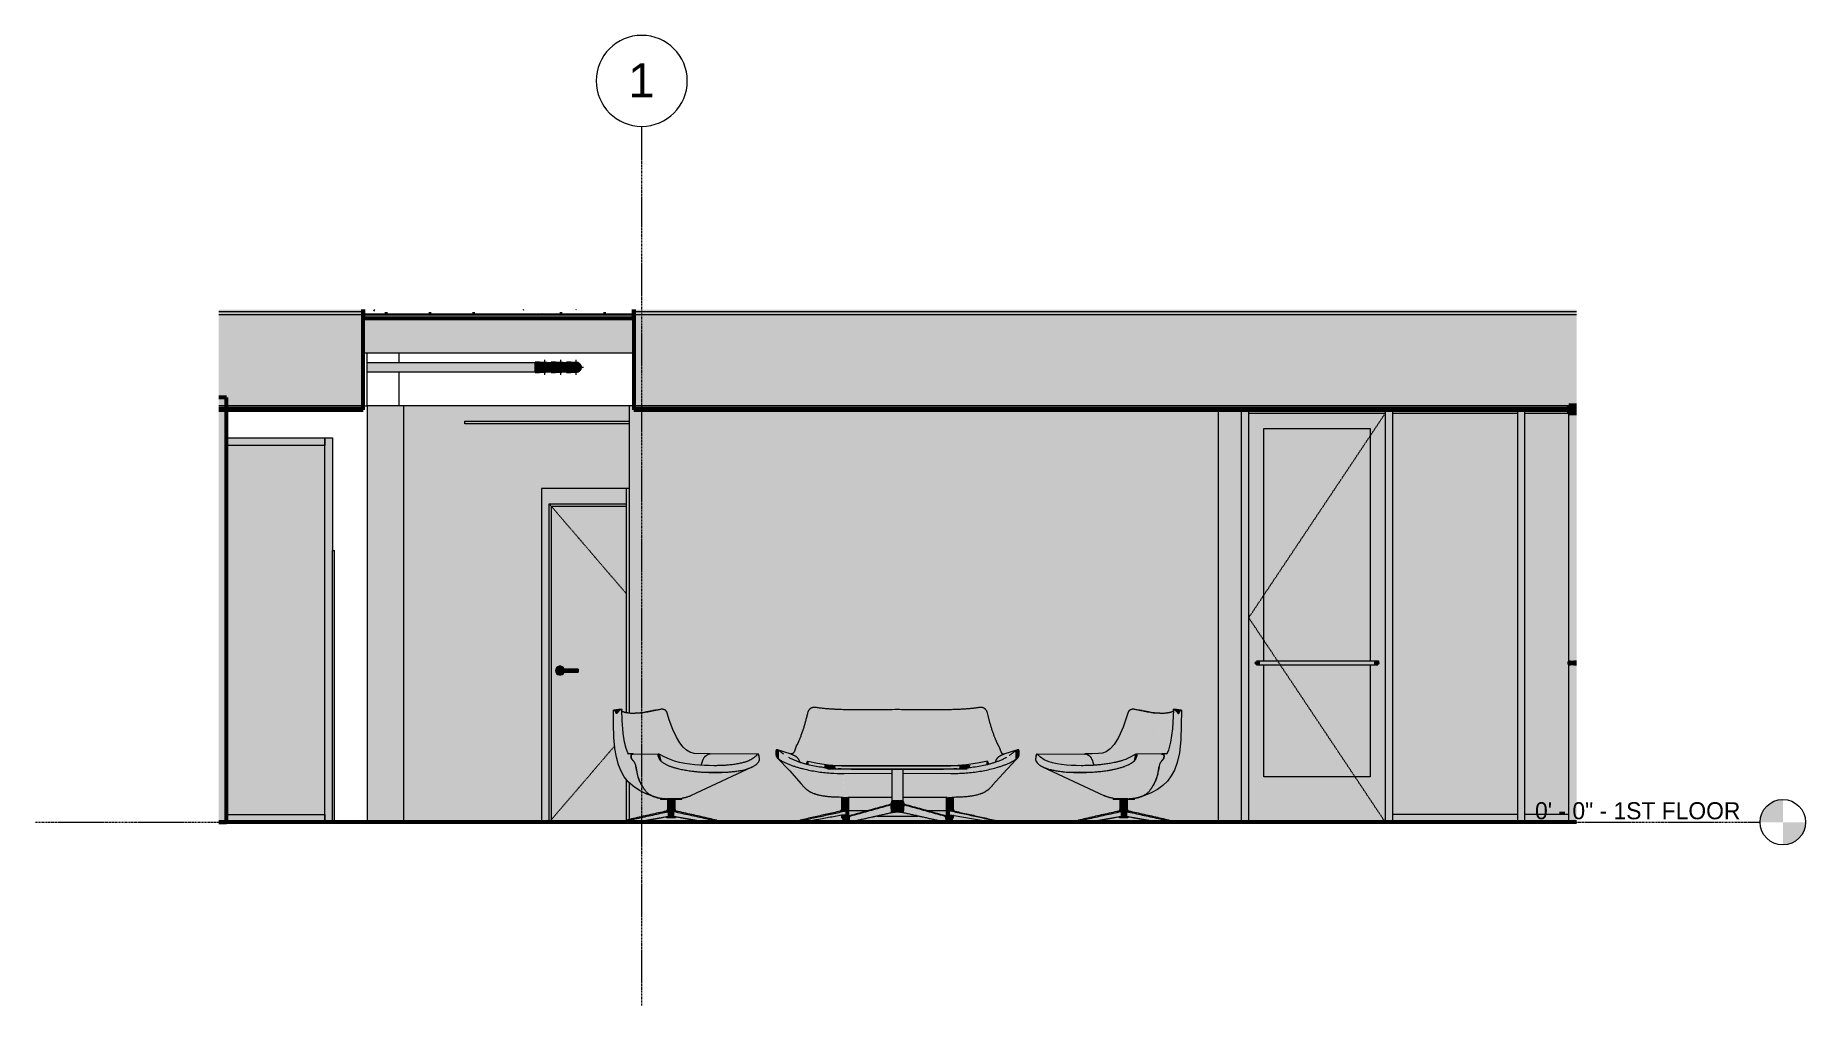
# Model space of a CAD drawing. Header units: inches. Extents: x -3547 to 1672, y -48 to 208.
# Drawn here: x 1205.8 to 1672.4, y -48.4 to 207.5 of the extents above; entities that cross this region are included whole.
import ezdxf

# ---------------------------------------------------------------- set-up
doc = ezdxf.new("R2010")
doc.units = ezdxf.units.IN
doc.header["$MEASUREMENT"] = 0
for name, pattern in [('Aligning Line 1_8_', [0.25, 0.125, -0.125]), ('Dash 1_16_', [0.125, 0.0625, -0.0625]), ('Grid Line 1_2_', [0.875, 0.5, -0.125, 0.125, -0.125])]:
    doc.linetypes.add(name, pattern=pattern)
for name, color, linetype, lineweight in [('0-2', 9, 'Continuous', 5), ('0-3', 165, 'Continuous', 5), ('0-4', 10, 'Continuous', 5), ('0-5', 7, 'Continuous', 18), ('A-CLNG', 13, 'Continuous', 18), ('A-CLNG-1', 13, 'Continuous', 5), ('A-DOOR', 31, 'Continuous', 18), ('A-DOOR-1', 31, 'Dash 1_16_', 9), ('A-DOOR-2', 31, 'Continuous', 9), ('A-DOOR-FRAM', 31, 'Continuous', 9), ('A-DOOR-FRAM-1', 31, 'Continuous', 18), ('A-DOOR-GLAZ-1', 31, 'Continuous', 18), ('A-FLOR-2', 31, 'Continuous', 18), ('A-FLOR-3', 8, 'Continuous', 5), ('A-FLOR-4', 7, 'Continuous', 18), ('A-FLOR-5', 250, 'Continuous', 60), ('A-FLOR-7', 21, 'Continuous', 5), ('A-FLOR-8', 251, 'Continuous', 5), ('A-FLOR-LEVL', 51, 'Continuous', 9), ('A-FLOR-LEVL-1', 51, 'Grid Line 1_2_', 9), ('A-FLOR-LEVL-2', 151, 'Continuous', 9), ('A-FLOR-LEVL-3', 147, 'Continuous', 9), ('A-FLOR-MCUT-1', 7, 'Continuous', 18), ('A-FLOR-PATT-1', 253, 'Continuous', 9), ('A-FLOR-PATT-2', 90, 'Continuous', 9), ('A-GLAZ-CURT', 52, 'Continuous', 9), ('A-GLAZ-CURT-2', 90, 'Continuous', 9), ('A-GLAZ-CWMG', 51, 'Continuous', 9), ('A-GLAZ-CWMG-1', 51, 'Continuous', 60), ('A-GLAZ-CWMG-2', 27, 'Continuous', 9), ('A-GLAZ-CWMG-3', 90, 'Continuous', 9), ('A-WALL-3', 7, 'Continuous', 18), ('G-ANNO-SYMB', 111, 'Aligning Line 1_8_', 9), ('G-ANNO-SYMB-1', 147, 'Aligning Line 1_8_', 9), ('I-FURN', 30, 'Continuous', 9), ('I-WALL', 2, 'Continuous', 18), ('I-WALL-1', 2, 'Continuous', 5), ('P-PIPE', 3, 'Continuous', 9), ('P-PIPE-1', 3, 'Continuous', 5), ('P-PIPE-CNTR', 3, 'Continuous', 9), ('S-BEAM', 12, 'Continuous', 9), ('S-GRID-1', 1, 'Grid Line 1_2_', 9), ('S-GRID-IDEN', 1, 'Continuous', 9), ('S-GRID-IDEN-1', 147, 'Continuous', 9)]:
    doc.layers.add(name, color=color, linetype=linetype, lineweight=lineweight)
doc.styles.add('Arial', font='arial.ttf', dxfattribs={"height": 9})
doc.styles.add('Century Gothic', font='ufonts.com_century-gothic.ttf', dxfattribs={"height": 4.5})
pattern_1 = [(0, (0, 0), (15.36, 3.84), [0.634, -10.886, 0.634, -10.886, -61.44]), (0, (0, 0), (15.36, 3.84), [-23.04, 0.634, -22.406, 0.634, -10.886, -26.88]), (0, (0, 0), (15.36, 3.84), [-57.6, 0.634, -7.046, 0.634, -18.566]), (120, (5.76, 1.92), (-11.0055376, 11.3821502), [0.634, -10.886, 0.634, -10.886, -61.44]), (120, (5.76, 1.92), (-11.0055376, 11.3821502), [-23.04, 0.634, -22.406, 0.634, -10.886, -26.88]), (120, (5.76, 1.92), (-11.0055376, 11.3821502), [-57.6, 0.634, -7.046, 0.634, -18.566]), (240, (7.68, 9.6), (-4.3544624, -15.2221502), [0.634, -10.886, 0.634, -10.886, -61.44]), (240, (7.68, 9.6), (-4.3544624, -15.2221502), [-23.04, 0.634, -22.406, 0.634, -10.886, -26.88]), (240, (7.68, 9.6), (-4.3544624, -15.2221502), [-57.6, 0.634, -7.046, 0.634, -18.566])]

msp = doc.modelspace()

# ---------------------------------------------------------------- texts
at = {"layer": 'A-FLOR-LEVL', "insert": (1601.08, 5.28), "char_height": 4.5, "width": 64.9935, "attachment_point": 1, "style": 'Century Gothic'}
msp.add_mtext('0\' - 0" - 1ST FLOOR', dxfattribs=at)

# ---------------------------------------------------------------- blocks, each defined once
blk = doc.blocks.new('Level - Level Head - Circle-V26-Elevation 5 - d')
at = {"layer": 'A-FLOR-LEVL'}
h = blk.add_hatch(color=256, dxfattribs=at)
edge = h.paths.add_edge_path(flags=0)
edge.add_line((3782.1, 0), (3776.1, 0))
edge.add_arc((3782.1, 0), 6, 90, 180, ccw=False)
edge.add_line((3782.1, 6), (3782.1, 0))
h = blk.add_hatch(color=256, dxfattribs=at)
edge = h.paths.add_edge_path(flags=0)
edge.add_line((3782.1, -6), (3782.1, 0))
edge.add_line((3782.1, 0), (3788.1, 0))
edge.add_arc((3782.1, 0), 6, 270, 360, ccw=False)
at = {"layer": 'A-FLOR-LEVL-2'}
blk.add_circle((3782.1, 0), 6, dxfattribs=at)
blk = doc.blocks.new('CTR - 2nd Phase_rvt-8-Elevation 5 - d')
at = {"layer": 'A-FLOR-LEVL-1'}
blk.add_line((3321.5, 0), (3776.1, 0), dxfattribs=at)
at = {"layer": '0-2'}
blk.add_blockref('Level - Level Head - Circle-V26-Elevation 5 - d', (0, 0), dxfattribs=at)
at = {"layer": 'A-FLOR-LEVL', "insert": (3716.79, 5.28), "char_height": 4.5, "width": 64.9935, "attachment_point": 1, "style": 'Century Gothic'}
blk.add_mtext('0\' - 0" - 1ST FLOOR', dxfattribs=at)
blk = doc.blocks.new('Level - Level Head - Circle-V27-Elevation 5 - d')
at = {"layer": 'A-FLOR-LEVL'}
h = blk.add_hatch(color=256, dxfattribs=at)
edge = h.paths.add_edge_path(flags=0)
edge.add_line((3782.1, 0), (3776.1, 0))
edge.add_arc((3782.1, 0), 6, 90, 180, ccw=False)
edge.add_line((3782.1, 6), (3782.1, 0))
h = blk.add_hatch(color=256, dxfattribs=at)
edge = h.paths.add_edge_path(flags=0)
edge.add_line((3782.1, -6), (3782.1, 0))
edge.add_line((3782.1, 0), (3788.1, 0))
edge.add_arc((3782.1, 0), 6, 270, 360, ccw=False)
at = {"layer": 'A-FLOR-LEVL-3'}
blk.add_circle((3782.1, 0), 6, dxfattribs=at)
blk = doc.blocks.new('CTR - 1st Phase - Unit Layouts_rvt-8-Elevation 5 - d')
at = {"layer": 'A-FLOR-LEVL-1'}
blk.add_line((3321.5, 0), (3776.1, 0), dxfattribs=at)
at = {"layer": '0-3'}
blk.add_blockref('Level - Level Head - Circle-V27-Elevation 5 - d', (0, 0), dxfattribs=at)
at = {"layer": 'A-FLOR-LEVL', "insert": (3716.79, 5.28), "char_height": 4.5, "width": 64.9935, "attachment_point": 1, "style": 'Century Gothic'}
blk.add_mtext('0\' - 0" - 1ST FLOOR', dxfattribs=at)
blk = doc.blocks.new('CTR  - Topography_rvt-8-Elevation 5 - d')
at = {"layer": 'A-FLOR-LEVL-1'}
blk.add_line((3321.5, 0), (3776.1, 0), dxfattribs=at)
at = {"layer": 'G-ANNO-SYMB-1'}
blk.add_line((3369.84, 0), (3727.74, 0), dxfattribs=at)
at = {"layer": '0-3'}
blk.add_blockref('Level - Level Head - Circle-V27-Elevation 5 - d', (0, 0), dxfattribs=at)
at = {"layer": 'A-FLOR-LEVL', "insert": (3716.79, 5.28), "char_height": 4.5, "width": 64.9935, "attachment_point": 1, "style": 'Century Gothic'}
blk.add_mtext('0\' - 0" - 1ST FLOOR', dxfattribs=at)
blk = doc.blocks.new('System Panel - Glazed-2191482-Elevation 5 - d')
at = {"layer": 'A-GLAZ-CURT-2'}
blk.add_hatch(color=256, dxfattribs=at).paths.add_polyline_path([(3371.87, 2), (3397.82, 2), (3397.82, 99.38), (3371.87, 99.38), (3371.87, 67.6)], flags=0)
blk = doc.blocks.new('Rectangular Mullion - 2_ x 4_ rectangular-2191477-Elevation 5 - d')
at = {"layer": 'A-GLAZ-CWMG-2'}
blk.add_hatch(color=256, dxfattribs=at).paths.add_polyline_path([(3397.82, 99.38), (3397.82, 101.38), (3371.87, 101.38), (3371.87, 99.38)], flags=0)
at = {"layer": 'A-GLAZ-CWMG-3'}
for p, q in [((3397.82, 99.38), (3371.87, 99.38)), ((3397.82, 101.38), (3397.82, 99.38))]:
    blk.add_line(p, q, dxfattribs=at)
blk = doc.blocks.new('Rectangular Mullion - 2_ x 4_ rectangular-2191478-Elevation 5 - d')
at = {"layer": 'A-GLAZ-CWMG-2'}
blk.add_hatch(color=256, dxfattribs=at).paths.add_polyline_path([(3397.82, 0), (3397.82, 2), (3371.87, 2), (3371.87, 0)], flags=0)
at = {"layer": 'A-GLAZ-CWMG-3'}
for p, q in [((3371.87, 2), (3397.82, 2)), ((3397.82, 2), (3397.82, 0))]:
    blk.add_line(p, q, dxfattribs=at)
blk = doc.blocks.new('Rectangular Mullion - 2_ x 4_ rectangular-2110445-Elevation 5 - d')
at = {"layer": 'A-GLAZ-CWMG-2'}
blk.add_hatch(color=256, dxfattribs=at).paths.add_polyline_path([(3399.82, 0), (3399.82, 101.38), (3397.82, 101.38), (3397.82, 0)], flags=0)
at = {"layer": 'A-GLAZ-CWMG-3'}
for p, q in [((3397.82, 0), (3397.82, 101.38)), ((3399.82, 0), (3399.82, 71.63))]:
    blk.add_line(p, q, dxfattribs=at)
blk = doc.blocks.new('Grid - Grid Head - Circle-50561-Elevation 5 - d')
at = {"layer": 'S-GRID-IDEN-1'}
for start, end in [(0, 180), (180, 360)]:
    blk.add_arc((3481.32, 195.55), 12, start, end, dxfattribs=at)
blk = doc.blocks.new('CTR - 1st Phase - Shell_rvt-8-Elevation 5 - d')
at = {"layer": 'A-FLOR-2'}
blk.add_hatch(color=256, dxfattribs=at).paths.add_polyline_path([(3407.86, 133), (3479.22, 133), (3479.22, 133.75), (3407.86, 133.75)], flags=0)
at = {"layer": 'A-FLOR-3'}
blk.add_hatch(color=256, dxfattribs=at).paths.add_polyline_path([(3470.5, 133.75), (3479.22, 133.75), (3479.22, 134), (3407.86, 134), (3407.86, 133.75), (3459.32, 133.75)], flags=0)
at = {"layer": 'A-FLOR-7'}
h = blk.add_hatch(color=256, dxfattribs=at)
h.paths.add_polyline_path([(3407.86, 109.87), (3407.86, 133.87), (3369.84, 133.87), (3369.84, 109.87), (3392.21, 109.87)], flags=0)
h.paths.add_polyline_path([(3727.74, 109.87), (3727.74, 133.87), (3479.22, 133.87), (3479.22, 109.87), (3638.26, 109.87)], flags=0)
at = {"layer": 'A-FLOR-8'}
h = blk.add_hatch(color=256, dxfattribs=at)
h.paths.add_polyline_path([(3641.32, 109.37), (3727.74, 109.37), (3727.74, 109.87), (3479.22, 109.87), (3479.22, 109.37), (3639.32, 109.37)], flags=0)
h.paths.add_polyline_path([(3369.84, 109.37), (3407.86, 109.37), (3407.86, 109.87), (3369.84, 109.87), (3369.84, 109.39)], flags=0)
at = {"layer": 'A-FLOR-PATT-1'}
h = blk.add_hatch(dxfattribs=at)
h.set_pattern_fill('FP_25', color=256, style=0, pattern_type=2)
h.set_pattern_definition([(0, (0, 0), (7.68, 1.92), [0.634, -5.126, 0.634, -5.126, -30.72]), (0, (0, 0), (7.68, 1.92), [-11.52, 0.634, -10.886, 0.634, -5.126, -13.44]), (0, (0, 0), (7.68, 1.92), [-28.8, 0.634, -3.206, 0.634, -8.966]), (120, (2.88, 0.96), (-5.5027688, 5.6910751), [0.634, -5.126, 0.634, -5.126, -30.72]), (120, (2.88, 0.96), (-5.5027688, 5.6910751), [-11.52, 0.634, -10.886, 0.634, -5.126, -13.44]), (120, (2.88, 0.96), (-5.5027688, 5.6910751), [-28.8, 0.634, -3.206, 0.634, -8.966]), (240, (3.84, 4.8), (-2.1772312, -7.6110751), [0.634, -5.126, 0.634, -5.126, -30.72]), (240, (3.84, 4.8), (-2.1772312, -7.6110751), [-11.52, 0.634, -10.886, 0.634, -5.126, -13.44]), (240, (3.84, 4.8), (-2.1772312, -7.6110751), [-28.8, 0.634, -3.206, 0.634, -8.966])])
h.paths.add_polyline_path([(3479.22, 134.62), (3727.74, 134.62), (3727.74, 135.21), (3479.22, 135.21)], flags=0)
h.paths.add_polyline_path([(3369.84, 134.62), (3407.86, 134.62), (3407.86, 135.21), (3369.84, 135.21), (3369.84, 134.65)], flags=0)
h = blk.add_hatch(dxfattribs=at)
h.set_pattern_fill('FP_26', color=256, style=0, pattern_type=2)
h.set_pattern_definition([(0, (0, 0), (0, 2.399), []), (315, (0, 0), (2.3985062, 0), [3.393, -3.393]), (45, (0, 0), (2.3985062, 0), [3.393, -3.393])])
h.paths.add_polyline_path([(3638.26, 133.87), (3727.74, 133.87), (3727.74, 134.62), (3479.22, 134.62), (3479.22, 133.87), (3633.32, 133.87)], flags=0)
h.paths.add_polyline_path([(3381.03, 133.87), (3407.86, 133.87), (3407.86, 134.62), (3369.84, 134.6), (3369.84, 133.87)], flags=0)
h = blk.add_hatch(dxfattribs=at)
h.set_pattern_fill('FP_10', color=256, style=0, pattern_type=2)
h.set_pattern_definition(pattern_1)
h.paths.add_polyline_path([(3414.58, 134), (3479.22, 134), (3479.22, 135.21), (3407.86, 135.21), (3407.86, 134), (3408.92, 134)], flags=0)
at = {"layer": 'A-FLOR-PATT-2'}
h = blk.add_hatch(dxfattribs=at)
h.set_pattern_fill('FP_10', color=256, style=0, pattern_type=2)
h.set_pattern_definition(pattern_1)
h.paths.add_polyline_path([(3369.84, 108.75), (3407.86, 108.75), (3407.86, 109.37), (3369.84, 109.36)], flags=0)
h.paths.add_polyline_path([(3727.74, 108.75), (3727.74, 109.37), (3479.22, 109.37), (3479.22, 108.75), (3725.72, 108.75)], flags=0)
at = {"layer": 'A-FLOR-4'}
for p, q in [((3417.27, 123.75), (3417.27, 121.19)), ((3417.27, 118.81), (3417.27, 109.87))]:
    blk.add_line(p, q, dxfattribs=at)
at = {"layer": 'A-FLOR-5'}
for p, q in [((3407.86, 108.75), (3407.86, 135.21)), ((3407.86, 135.21), (3407.86, 133)), ((3407.86, 133), (3479.22, 133)), ((3479.22, 135.21), (3479.22, 108.75)), ((3479.22, 133), (3479.22, 135.21)), ((3369.84, 108.75), (3407.86, 108.75)), ((3479.22, 108.75), (3727.74, 108.75)), ((3727.74, 0), (3369.84, 0))]:
    blk.add_line(p, q, dxfattribs=at)
at = {"layer": 'A-FLOR-LEVL-1'}
blk.add_line((3321.5, 0), (3776.1, 0), dxfattribs=at)
at = {"layer": 'A-FLOR-MCUT-1'}
for p, q in [((3407.86, 134.62), (3369.84, 134.62)), ((3407.86, 133.87), (3369.84, 133.87)), ((3479.22, 134), (3407.86, 134)), ((3479.22, 133.75), (3407.86, 133.75)), ((3727.74, 134.62), (3479.22, 134.62)), ((3727.74, 133.87), (3479.22, 133.87)), ((3407.86, 109.87), (3369.84, 109.87)), ((3407.86, 109.37), (3369.84, 109.37)), ((3727.74, 109.87), (3479.22, 109.87)), ((3727.74, 109.37), (3479.22, 109.37))]:
    blk.add_line(p, q, dxfattribs=at)
at = {"layer": 'A-WALL-3'}
for p, q in [((3408.92, 109.75), (3408.92, 123.75)), ((3408.92, 109.75), (3407.86, 109.75)), ((3408.92, 109.75), (3408.92, 0)), ((3371.87, 101.38), (3399.82, 101.38)), ((3399.82, 101.38), (3399.82, 71.63)), ((3399.82, 71.63), (3400.3, 71.63)), ((3400.3, 0), (3400.3, 71.63))]:
    blk.add_line(p, q, dxfattribs=at)
at = {"layer": 'G-ANNO-SYMB-1'}
blk.add_line((3369.84, 0), (3727.74, 0), dxfattribs=at)
at = {"layer": 'S-GRID-1'}
blk.add_line((3481.32, -48.37), (3481.32, 183.55), dxfattribs=at)
at = {"layer": '0-3'}
for name in ['Grid - Grid Head - Circle-50561-Elevation 5 - d', 'Level - Level Head - Circle-V27-Elevation 5 - d']:
    blk.add_blockref(name, (0, 0), dxfattribs=at)
at = {"layer": '0-5'}
for name in ['Rectangular Mullion - 2_ x 4_ rectangular-2191477-Elevation 5 - d', 'System Panel - Glazed-2191482-Elevation 5 - d', 'Rectangular Mullion - 2_ x 4_ rectangular-2110445-Elevation 5 - d', 'Rectangular Mullion - 2_ x 4_ rectangular-2191478-Elevation 5 - d']:
    blk.add_blockref(name, (0, 0), dxfattribs=at)
at = {"layer": 'A-FLOR-LEVL', "insert": (3716.79, 5.28), "char_height": 4.5, "width": 64.9935, "attachment_point": 1, "style": 'Century Gothic'}
blk.add_mtext('0\' - 0" - 1ST FLOOR', dxfattribs=at)
at = {"layer": 'S-GRID-IDEN', "insert": (3477.76, 200.19), "char_height": 9, "width": 8.484, "attachment_point": 1, "style": 'Arial'}
blk.add_mtext('1', dxfattribs=at)
blk = doc.blocks.new('CTR - 1st Phase -Stairs _ Elevators_rvt-8-Elevation 5 - d')
at = {"layer": 'A-FLOR-LEVL-1'}
blk.add_line((3321.5, 0), (3776.1, 0), dxfattribs=at)
at = {"layer": '0-3'}
blk.add_blockref('Level - Level Head - Circle-V27-Elevation 5 - d', (0, 0), dxfattribs=at)
at = {"layer": 'A-FLOR-LEVL', "insert": (3716.79, 5.28), "char_height": 4.5, "width": 64.9935, "attachment_point": 1, "style": 'Century Gothic'}
blk.add_mtext('0\' - 0" - 1ST FLOOR', dxfattribs=at)
blk = doc.blocks.new('Seating-Lounge_Chair-Teknion-BBMC_Metropolitan-R2013 - Lounge Chair-1463097-Elevation 5 - d')
at = {"layer": 'I-FURN'}
for points in [[(3600.49, 15.02), (3601.66, 15.11), (3602.84, 15.24), (3604.14, 15.42), (3605.35, 15.63), (3606.26, 15.81), (3607.55, 16.13), (3608.98, 16.64), (3610.82, 17.56), (3611.59, 17.95), (3615.9, 17.98), (3616.36, 17.99), (3616.42, 18.17), (3616.88, 19.9), (3617.24, 21.83), (3617.57, 24.38), (3617.75, 26.28), (3617.91, 28.76), (3616.87, 28.79), (3616.11, 28.86), (3615.28, 28.97), (3614.31, 29.13), (3613.03, 29.39), (3611.07, 29.78), (3610.65, 29.78), (3610.46, 29.75), (3610.22, 29.68), (3609.91, 29.5), (3609.75, 29.37), (3609.6, 29.13), (3608.75, 26.5), (3608.32, 25.32), (3607.71, 23.82), (3607.04, 22.45), (3606.65, 21.75), (3606.39, 21.31), (3605.63, 20.25), (3604.8, 19.37), (3604.2, 18.89), (3603.65, 18.56), (3603.1, 18.33), (3602.28, 18.14), (3601.01, 18.06), (3599.95, 18.05), (3598.42, 18.04), (3599.03, 17.69), (3599.18, 17.59), (3599.48, 17.35), (3599.8, 16.9), (3599.87, 16.77), (3600.13, 16.13), (3600.49, 15.03)], [(3614.25, 29.28), (3613.5, 29.45), (3611.61, 29.68), (3612.5, 29.51), (3614.13, 29.3)], [(3616.55, 28.82), (3615.73, 28.97), (3613.62, 29.37), (3612.5, 29.5), (3614.77, 29.05), (3615.35, 28.96), (3616.21, 28.85), (3616.48, 28.82)], [(3613.5, 29.45), (3612.62, 29.57), (3613.22, 29.48)], [(3612.81, 6.69), (3614.5, 7.28), (3615.61, 7.77), (3616.96, 8.48), (3618.51, 9.57), (3619.37, 10.34), (3620.33, 11.42), (3620.59, 11.77), (3621.08, 12.51), (3621.37, 13.02), (3621.87, 14.05), (3622.11, 14.63), (3622.33, 15.27), (3622.77, 16.82), (3622.91, 17.46), (3623.1, 18.49), (3623.26, 19.63), (3623.39, 20.9), (3623.51, 22.5), (3623.58, 24.21), (3623.61, 26.52), (3623.59, 28.9), (3623.57, 29.53), (3623.41, 29.47), (3623.25, 29.39), (3623.17, 29.34), (3623.09, 29.16), (3622.99, 28.85), (3622.83, 28.71), (3622.56, 28.88), (3621.87, 29.66), (3621.76, 29.73), (3621.56, 29.79), (3621.49, 29.77), (3621.45, 29.73), (3621.42, 29.47), (3621.36, 29.34), (3621.06, 29.17), (3620.43, 28.99), (3619.62, 28.86), (3618.93, 28.79), (3618.28, 28.76), (3617.91, 28.76), (3617.73, 26.03), (3617.53, 23.96), (3617.24, 21.83), (3616.88, 19.9), (3616.37, 17.98), (3618.39, 18), (3618.69, 18.04), (3618.93, 17.81), (3619, 17.34), (3618.91, 16.88), (3618.63, 16.46), (3618.32, 16.11), (3618.11, 15.84), (3617.94, 15.59), (3617.77, 15.03), (3617.64, 14.38), (3617.33, 12.6), (3617.2, 12.12), (3617.04, 11.62), (3616.77, 10.96), (3616.38, 10.17), (3615.87, 9.29), (3615.49, 8.7), (3615.18, 8.28), (3614.86, 7.92), (3614.71, 7.77), (3614.23, 7.39), (3614, 7.24), (3613.79, 7.12), (3613.16, 6.82), (3612.81, 6.69)], [(3622.83, 28.71), (3622.99, 28.85), (3623.17, 29.34), (3623.28, 29.41), (3623.58, 29.53), (3621.61, 29.79), (3621.78, 29.73), (3621.98, 29.57), (3622.23, 29.28), (3622.56, 28.88), (3622.72, 28.78)], [(3585.2, 16.19), (3585.58, 17.95), (3585.41, 17.92), (3585.28, 17.71), (3585.2, 17.24), (3585.14, 16.67), (3585.15, 16.42)], [(3599.04, 13.16), (3601.12, 13.29), (3601.92, 13.37), (3603.31, 13.54), (3604.71, 13.76), (3606.11, 14.04), (3607.07, 14.26), (3608.46, 14.69), (3609.86, 15.28), (3611.17, 16.18), (3611.55, 17.95), (3609.51, 16.9), (3608.88, 16.59), (3607.51, 16.12), (3606.11, 15.78), (3604.34, 15.45), (3602.98, 15.26), (3601.66, 15.11), (3600.35, 15.01), (3599.04, 14.95), (3597.72, 14.92), (3596.32, 14.92), (3595.84, 14.93), (3594.53, 14.99), (3592.83, 15.13), (3592, 15.22), (3590.73, 15.43), (3589.33, 15.76), (3588.48, 16.01), (3587.4, 16.48), (3586.29, 17.32), (3585.58, 17.95), (3585.2, 16.19), (3585.9, 15.29), (3586.81, 14.69), (3587.94, 14.23), (3588.84, 13.94), (3589.93, 13.69), (3591.43, 13.44), (3592.21, 13.34), (3593.53, 13.22), (3594.59, 13.16), (3597.02, 13.25), (3598.42, 13.19)], [(3609.77, 6.16), (3610.79, 6.25), (3611.64, 6.38), (3612.14, 6.49), (3612.64, 6.64), (3612.64, 6.64), (3613.16, 6.82), (3613.47, 6.95), (3613.79, 7.12), (3614.26, 7.41), (3614.5, 7.59), (3614.71, 7.77), (3614.98, 8.05), (3615.37, 8.53), (3615.7, 9.02), (3616.02, 9.54), (3616.38, 10.17), (3616.77, 10.96), (3617.11, 11.8), (3617.29, 12.45), (3617.42, 13.04), (3617.54, 13.73), (3617.69, 14.68), (3617.8, 15.17), (3617.97, 15.63), (3618.2, 15.98), (3618.84, 16.77), (3618.91, 16.9), (3618.99, 17.39), (3618.91, 17.82), (3618.66, 17.98), (3617.51, 17.99), (3611.75, 17.93), (3611.9, 17.83), (3611.91, 17.57), (3611.75, 17.18), (3611.55, 16.71), (3611.39, 16.45), (3611.24, 16.27), (3611.14, 16.16), (3609.77, 15.24), (3608.4, 14.67), (3606.79, 14.2), (3605.28, 13.86), (3604, 13.64), (3602.38, 13.42), (3600.93, 13.28), (3599.66, 13.19), (3597.72, 13.1), (3596.82, 13.09), (3604.41, 8.51), (3604.41, 8.51), (3608.07, 6.3), (3609.54, 6.29), (3609.77, 6.16)], [(3611.17, 16.18), (3611.4, 16.47), (3611.55, 16.71), (3611.67, 16.96), (3611.92, 17.61), (3611.89, 17.84), (3611.7, 17.94), (3611.55, 17.95), (3611.25, 16.55)], [(3596.82, 13.09), (3598.61, 13.14), (3598.85, 13.17), (3596.6, 13.25), (3594.7, 13.15), (3596.39, 13.1), (3596.82, 13.09)], [(3605.61, 5.98), (3608.39, 5.98), (3608.38, 6.3), (3605.61, 6.3), (3605.61, 6.25)], [(3607.53, 3.38), (3607.67, 3.38), (3607.67, 5.98), (3607.39, 5.98), (3607.39, 3.38), (3607.52, 3.38)], [(3607.8, 3.38), (3609.37, 3.38), (3609.37, 5.98), (3607.67, 5.98), (3607.67, 3.38)], [(3609.08, 5.98), (3611.18, 5.98), (3611.16, 6.3), (3610.62, 6.23), (3609.77, 6.16), (3609.53, 6.3), (3608.39, 6.3), (3608.39, 5.98), (3608.91, 5.98)], [(3596.81, 0.12), (3596.82, 0.48), (3596.35, 0.48), (3596.34, 0.12), (3596.58, 0.12)], [(3596.38, 0.53), (3596.85, 0.53), (3607.28, 2.89), (3607.07, 2.89), (3606.32, 2.75), (3601.41, 1.66), (3596.41, 0.54)], [(3596.58, 0.48), (3596.82, 0.49), (3596.85, 0.51), (3597.16, 0.52), (3597.18, 0.5), (3597.2, 0.49), (3597.22, 0.53), (3596.49, 0.51), (3596.46, 0.49), (3596.47, 0.48), (3596.58, 0.48)], [(3597.19, 0), (3597.69, 0), (3597.69, 0.12), (3597, 0.12), (3597, 0), (3597.18, 0)], [(3597.18, 0.12), (3599.7, 0.12), (3607.7, 1.56), (3607.7, 2.81), (3602.52, 1.69), (3597.22, 0.53), (3597.19, 0.45), (3597.19, 0.3)], [(3597.8, 0), (3597.8, 0.12), (3597.69, 0.12), (3597.69, 0), (3597.76, 0)], [(3607.18, 2.89), (3607.37, 2.89), (3607.59, 3.06), (3607.67, 3.38), (3607.39, 3.38), (3607.28, 3.09), (3607.1, 2.93), (3607.01, 2.89), (3607.17, 2.89)], [(3607.5, 1.2), (3607.6, 1.2), (3607.48, 1.5), (3607.17, 1.44), (3607.29, 1.2), (3607.44, 1.2)], [(3607.44, 1.12), (3607.6, 1.12), (3607.6, 1.2), (3607.29, 1.19), (3607.29, 1.12), (3607.44, 1.12)], [(3608.39, 1.2), (3609.48, 1.22), (3609.57, 1.46), (3608.76, 1.58), (3608.21, 1.59), (3607.7, 1.54), (3607.5, 1.5), (3607.6, 1.2), (3608.36, 1.2)], [(3609.1, 1.54), (3609.1, 2.8), (3608.73, 2.86), (3608.22, 2.87), (3607.8, 2.82), (3607.7, 2.8), (3607.7, 1.54), (3608.21, 1.59), (3608.56, 1.59), (3608.94, 1.56)], [(3619.39, 0.12), (3619.56, 0.12), (3619.55, 0.48), (3619.52, 0.53), (3609.1, 2.8), (3609.1, 1.54), (3615.06, 0.48), (3617.05, 0.12), (3618.69, 0.12)], [(3617.01, 0.12), (3617.05, 0.12), (3616.3, 0.25)], [(3619.6, 0), (3619.68, 0), (3619.68, 0.12), (3618.99, 0.12), (3618.99, 0), (3619.57, 0)], [(3619.71, 0), (3619.79, 0), (3619.79, 0.12), (3619.68, 0.12), (3619.68, 0)]]:
    blk.add_hatch(color=256, dxfattribs=at).paths.add_polyline_path(points, flags=0)
h = blk.add_hatch(color=256, dxfattribs=at)
h.paths.add_polyline_path([(3605.61, 6.3), (3605.63, 6.3), (3608.04, 6.32), (3596.82, 13.09), (3595.14, 13.13), (3593.38, 13.23), (3591.63, 13.41), (3590.65, 13.56), (3589.66, 13.75), (3588.58, 14.02), (3587.8, 14.27), (3587.6, 14.33), (3591.29, 12.61), (3599.71, 8.65), (3603.73, 6.77), (3604.28, 6.58), (3605.02, 6.4), (3605.57, 6.31)], flags=0)
h.paths.add_polyline_path([(3597.17, 14.91), (3599.22, 14.96), (3600.49, 15.02), (3600.35, 15.47), (3600.35, 15.47), (3600.04, 16.36), (3599.84, 16.8), (3599.66, 17.11), (3599.39, 17.42), (3598.99, 17.72), (3598.58, 17.95), (3598.41, 18.04), (3596.02, 18.04), (3589.21, 17.98), (3585.59, 17.94), (3586.62, 17.06), (3587.4, 16.48), (3588.63, 15.97), (3589.83, 15.63), (3591.15, 15.36), (3592.47, 15.17), (3593.82, 15.04), (3594.96, 14.97), (3596.56, 14.92), (3597.06, 14.92)], flags=0)
h = blk.add_hatch(color=256, dxfattribs=at)
h.paths.add_polyline_path([(3605.61, 6.3), (3605.61, 6.3), (3605.57, 6.31)], flags=0)
h.paths.add_polyline_path([(3613.79, 7.12), (3614.26, 7.41), (3614.11, 7.3)], flags=0)
h.paths.add_polyline_path([(3614.98, 8.05), (3615.37, 8.53), (3615.24, 8.36)], flags=0)
h.paths.add_polyline_path([(3614.41, 7.52), (3614.71, 7.78), (3614.7, 7.77), (3614.5, 7.59)], flags=0)
h.paths.add_polyline_path([(3616.95, 11.38), (3616.95, 11.38), (3616.95, 11.38)], flags=0)
h.paths.add_polyline_path([(3617.11, 11.8), (3617.29, 12.45), (3617.2, 12.12)], flags=0)
h.paths.add_polyline_path([(3600.35, 15.47), (3600.35, 15.47), (3600.34, 15.51)], flags=0)
h.paths.add_polyline_path([(3618.42, 16.23), (3618.73, 16.58), (3618.69, 16.53), (3618.42, 16.24)], flags=0)
h.paths.add_polyline_path([(3599.95, 16.59), (3599.8, 16.9), (3599.87, 16.74)], flags=0)
h.paths.add_polyline_path([(3618.91, 16.88), (3619, 17.38), (3618.99, 17.37), (3618.91, 16.9)], flags=0)
h.paths.add_polyline_path([(3599.71, 17.04), (3599.59, 17.21), (3599.65, 17.12)], flags=0)
h.paths.add_polyline_path([(3599.43, 17.39), (3599.34, 17.48), (3599.39, 17.42)], flags=0)
h.paths.add_polyline_path([(3618.93, 17.81), (3618.68, 18.05), (3618.39, 17.99), (3618.69, 17.96), (3618.91, 17.82)], flags=0)
h = blk.add_hatch(color=256, dxfattribs=at)
h.paths.add_polyline_path([(3596.82, 0.48), (3596.73, 0.5), (3596.68, 0.48), (3596.81, 0.48)], flags=0)
h.paths.add_polyline_path([(3596.46, 0.48), (3596.47, 0.51), (3596.44, 0.52), (3596.35, 0.49), (3596.44, 0.48)], flags=0)
h = blk.add_hatch(color=256, dxfattribs=at)
h.paths.add_polyline_path([(3597, 0.48), (3597.08, 0.5), (3597.08, 0.52), (3596.83, 0.5), (3596.82, 0.49), (3596.95, 0.48)], flags=0)
h.paths.add_polyline_path([(3619.67, 0.51), (3619.81, 0.48), (3620.06, 0.5), (3620.11, 0.5), (3620.14, 0.51), (3620.14, 0.52), (3619.7, 0.51)], flags=0)
h.paths.add_polyline_path([(3619.55, 0.48), (3619.68, 0.5), (3619.67, 0.51), (3619.55, 0.5)], flags=0)
h.paths.add_polyline_path([(3620.21, 0.48), (3620.38, 0.49), (3620.36, 0.51), (3620.21, 0.51), (3620.13, 0.48)], flags=0)
h = blk.add_hatch(color=256, dxfattribs=at)
h.paths.add_polyline_path([(3597.18, 0.12), (3597.18, 0.48), (3596.82, 0.48), (3596.82, 0.12), (3597.02, 0.12)], flags=0)
h.paths.add_polyline_path([(3619.56, 0.12), (3620.39, 0.12), (3620.38, 0.48), (3619.55, 0.46), (3619.56, 0.3)], flags=0)
h = blk.add_hatch(color=256, dxfattribs=at)
h.paths.add_polyline_path([(3597.22, 0.53), (3607.61, 2.79), (3607.77, 2.84), (3607.85, 2.89), (3607.33, 2.88), (3596.85, 0.53), (3597.18, 0.53)], flags=0)
h.paths.add_polyline_path([(3619.52, 0.53), (3620.33, 0.54), (3610.2, 2.8), (3609.88, 2.86), (3609.57, 2.89), (3608.95, 2.87), (3609.15, 2.79), (3613.27, 1.9), (3619.39, 0.56)], flags=0)
h.paths.add_polyline_path([(3607.7, 2.81), (3607.81, 2.84), (3607.73, 2.82)], flags=0)
h = blk.add_hatch(color=256, dxfattribs=at)
h.paths.add_polyline_path([(3607.44, 2.89), (3609.75, 2.89), (3609.57, 3), (3609.47, 3.09), (3609.35, 3.38), (3607.67, 3.38), (3607.59, 3.06), (3607.37, 2.89)], flags=0)
h.paths.add_polyline_path([(3609.48, 3.08), (3609.47, 3.08), (3609.48, 3.08)], flags=0)
h = blk.add_hatch(color=256, dxfattribs=at)
h.paths.add_polyline_path([(3608.72, 1.12), (3609.47, 1.12), (3609.47, 1.2), (3608.21, 1.2), (3608.22, 1.12), (3608.58, 1.12)], flags=0)
h.paths.add_polyline_path([(3607.6, 1.12), (3608.21, 1.12), (3608.21, 1.2), (3607.6, 1.19)], flags=0)
h = blk.add_hatch(color=256, dxfattribs=at)
h.paths.add_polyline_path([(3619.67, 0.51), (3619.7, 0.48), (3619.69, 0.5)], flags=0)
h.paths.add_polyline_path([(3620.13, 0.5), (3620.33, 0.53), (3619.52, 0.53), (3619.56, 0.51), (3619.9, 0.51), (3620.14, 0.51), (3620.13, 0.5)], flags=0)
h.paths.add_polyline_path([(3620.11, 0.48), (3620.11, 0.5), (3620.09, 0.49)], flags=0)
for p, q in [((3613.23, 29.49), (3611.13, 29.77)), ((3623.58, 29.53), (3621.6, 29.79)), ((3585.51, 17.96), (3598.29, 18.06)), ((3611.17, 16.18), (3611.55, 17.95)), ((3618.45, 18), (3611.63, 17.95)), ((3605.61, 6.3), (3608.39, 6.3)), ((3605.61, 6.3), (3605.61, 5.98)), ((3608.39, 5.98), (3605.61, 5.98)), ((3607.38, 5.98), (3607.38, 3.38)), ((3608.39, 6.3), (3609.52, 6.3)), ((3608.39, 5.98), (3608.39, 6.3)), ((3611.18, 5.98), (3608.39, 5.98)), ((3609.38, 3.38), (3609.38, 5.98)), ((3611.18, 5.98), (3611.18, 6.3)), ((3596.81, 0.12), (3596.34, 0.12)), ((3597.18, 0.12), (3596.81, 0.12)), ((3596.98, 0.12), (3596.98, 0)), ((3596.98, 0.12), (3596.98, 0)), ((3599.7, 0.12), (3597.18, 0.12)), ((3597.8, 0.12), (3597.8, 0.12)), ((3597.8, 0.12), (3597.8, 0.12)), ((3597.81, 0), (3597.81, 0.12)), ((3597.81, 0), (3597.81, 0.12)), ((3599.7, 0.12), (3599.76, 0.12)), ((3606.96, 2.89), (3606.86, 2.87)), ((3607.27, 1.2), (3607.15, 1.44)), ((3607.27, 1.2), (3607.27, 1.12)), ((3607.6, 1.12), (3607.27, 1.12)), ((3608.21, 1.12), (3607.6, 1.12)), ((3607.7, 2.81), (3607.7, 1.54)), ((3609.47, 1.12), (3608.21, 1.12)), ((3609.1, 2.8), (3609.1, 1.54)), ((3609.49, 1.12), (3609.49, 1.2)), ((3609.93, 2.87), (3609.8, 2.89)), ((3617.01, 0.12), (3617.05, 0.12)), ((3619.56, 0.12), (3617.05, 0.12)), ((3618.98, 0.12), (3618.98, 0)), ((3618.98, 0.12), (3618.98, 0)), ((3618.99, 0.12), (3618.99, 0.12)), ((3618.99, 0.12), (3618.99, 0.12)), ((3619.39, 0.12), (3619.39, 0.12)), ((3620.39, 0.12), (3619.56, 0.12)), ((3619.79, 0.12), (3619.79, 0.12)), ((3619.79, 0.12), (3619.79, 0.12)), ((3619.8, 0), (3619.8, 0.12)), ((3619.8, 0), (3619.8, 0.12))]:
    blk.add_line(p, q, dxfattribs=at)
at = {"layer": 'I-FURN', "flags": 128}
for points in [[(3609.57, 29.06), (3608.23, 25.07), (3607.01, 22.39), (3605.86, 20.54), (3604.76, 19.32), (3603.73, 18.6), (3602.75, 18.23), (3601.7, 18.09), (3600.08, 18.06), (3598.13, 18.06)], [(3623.59, 29.52), (3623.46, 21.75), (3623.07, 18.31), (3622.49, 15.77), (3621.75, 13.77), (3620.89, 12.2), (3619.87, 10.86), (3618.67, 9.7), (3617.25, 8.66), (3615.59, 7.75), (3613.64, 6.95), (3612.48, 6.58)], [(3621.45, 29.68), (3621.19, 24.6), (3620.73, 21.12), (3620.18, 19.03), (3619.69, 18.05), (3619.55, 17.91), (3619.65, 18.06), (3618.61, 18.06)], [(3597.17, 14.91), (3595.84, 14.93), (3594.53, 14.99), (3593.26, 15.08), (3592, 15.22), (3590.78, 15.42), (3589.61, 15.67), (3588.48, 16.01), (3587.4, 16.48), (3586.46, 17.18), (3585.58, 17.95)], [(3587.1, 14.55), (3601.82, 7.65), (3603.28, 6.96)], [(3594.59, 13.16), (3596.82, 13.26), (3599.04, 13.16)], [(3596.35, 0.48), (3596.34, 0.3), (3596.34, 0.12)], [(3597.18, 0.12), (3597.19, 0.3), (3597.19, 0.48)], [(3606.96, 2.89), (3607.29, 3.1), (3607.38, 3.38)], [(3609.38, 3.38), (3609.53, 3.02), (3609.8, 2.89)], [(3609.59, 1.45), (3609.57, 1.44), (3609.49, 1.2)], [(3619.55, 0.48), (3619.56, 0.3), (3619.56, 0.12)], [(3620.39, 0.12), (3620.39, 0.3), (3620.38, 0.48)]]:
    blk.add_lwpolyline(points, dxfattribs=at)
at = {"layer": 'I-FURN'}
for points, knots in [([(3611.4, 29.73), (3611.29, 29.75), (3611.13, 29.78), (3610.95, 29.79), (3610.85, 29.79), (3610.75, 29.79), (3610.63, 29.79), (3610.49, 29.76), (3610.35, 29.73), (3610.22, 29.68), (3610.09, 29.62), (3609.96, 29.55), (3609.86, 29.48), (3609.8, 29.43), (3609.77, 29.39), (3609.75, 29.37), (3609.73, 29.34), (3609.7, 29.31), (3609.65, 29.24), (3609.6, 29.15), (3609.58, 29.09), (3609.57, 29.06)], [-1, -1, -1, -1, -0.9545455, -0.9318182, -0.9204545, -0.9090909, -0.8863636, -0.8636364, -0.8409091, -0.8181818, -0.7954545, -0.7727273, -0.75, -0.7386364, -0.7329545, -0.7272727, -0.7215909, -0.7159091, -0.7045455, -0.6818182, -0.6698753, -0.6698753, -0.6698753, -0.6698753]), ([(3614.96, 29.02), (3614.89, 29.03), (3614.76, 29.05), (3614.55, 29.09), (3614.35, 29.12), (3614.13, 29.17), (3613.91, 29.21), (3613.61, 29.27), (3613.23, 29.35), (3612.75, 29.44), (3612.43, 29.51), (3612.26, 29.55)], [-0.4285714, -0.4285714, -0.4285714, -0.4285714, -0.3928571, -0.3571429, -0.3214286, -0.2857143, -0.25, -0.2142857, -0.1428571, -0.0714286, 0, 0, 0, 0]), ([(3614.25, 29.28), (3614.43, 29.24), (3614.69, 29.18), (3615.04, 29.11), (3615.29, 29.05), (3615.54, 29), (3615.79, 28.95), (3615.99, 28.91), (3616.15, 28.88), (3616.31, 28.85), (3616.45, 28.83), (3616.54, 28.81), (3616.56, 28.81)], [-1, -1, -1, -1, -0.9166667, -0.875, -0.8333333, -0.7916667, -0.75, -0.7083333, -0.6875, -0.6666667, -0.625, -0.6152321, -0.6152321, -0.6152321, -0.6152321]), ([(3617.91, 28.76), (3617.79, 28.76), (3617.55, 28.76), (3617.19, 28.77), (3616.84, 28.79), (3616.49, 28.82), (3616.18, 28.85), (3615.92, 28.88), (3615.8, 28.89), (3615.73, 28.9)], [-1, -1, -1, -1, -0.9285714, -0.8571429, -0.7857143, -0.7142857, -0.6428571, -0.6071429, -0.5714286, -0.5714286, -0.5714286, -0.5714286]), ([(3617.91, 28.76), (3618.04, 28.76), (3618.28, 28.76), (3618.63, 28.77), (3618.97, 28.79), (3619.29, 28.82), (3619.57, 28.85), (3619.79, 28.88), (3619.95, 28.9), (3620.11, 28.93), (3620.27, 28.95), (3620.42, 28.98), (3620.56, 29.02), (3620.7, 29.05), (3620.83, 29.09), (3620.95, 29.12), (3621.06, 29.17), (3621.16, 29.21), (3621.28, 29.27), (3621.34, 29.31), (3621.38, 29.35)], [0, 0, 0, 0, 0.0714286, 0.1428571, 0.2142857, 0.2857143, 0.3571429, 0.3928571, 0.4285714, 0.4642857, 0.5, 0.5357143, 0.5714286, 0.6071429, 0.6428571, 0.6785714, 0.7142857, 0.75, 0.7857143, 0.8571429, 0.8571429, 0.8571429, 0.8571429]), ([(3621.45, 29.73), (3621.46, 29.75), (3621.48, 29.78), (3621.54, 29.79), (3621.58, 29.79), (3621.61, 29.79), (3621.65, 29.78), (3621.69, 29.77), (3621.73, 29.75), (3621.78, 29.73), (3621.82, 29.7), (3621.86, 29.67), (3621.91, 29.64), (3621.95, 29.6), (3622, 29.56), (3622.04, 29.51), (3622.08, 29.47), (3622.11, 29.44), (3622.13, 29.41), (3622.15, 29.38), (3622.18, 29.34), (3622.22, 29.29), (3622.26, 29.24), (3622.29, 29.2), (3622.31, 29.18), (3622.33, 29.16), (3622.34, 29.14), (3622.36, 29.12), (3622.39, 29.08), (3622.44, 29.02), (3622.49, 28.96), (3622.53, 28.92), (3622.55, 28.9), (3622.56, 28.88), (3622.58, 28.87), (3622.6, 28.85), (3622.64, 28.81), (3622.7, 28.77), (3622.76, 28.73), (3622.8, 28.72), (3622.82, 28.71), (3622.84, 28.71), (3622.88, 28.72), (3622.91, 28.75), (3622.94, 28.78), (3622.96, 28.8), (3622.97, 28.82), (3622.98, 28.84), (3622.98, 28.85), (3622.99, 28.85), (3622.99, 28.86), (3622.99, 28.86), (3623, 28.88), (3623.01, 28.9), (3623.02, 28.92), (3623.03, 28.96), (3623.04, 28.99), (3623.05, 29.02), (3623.05, 29.04), (3623.05, 29.05), (3623.06, 29.06), (3623.06, 29.07), (3623.07, 29.1), (3623.08, 29.14), (3623.09, 29.18), (3623.1, 29.22), (3623.12, 29.25), (3623.13, 29.28), (3623.15, 29.31), (3623.17, 29.34), (3623.2, 29.36), (3623.22, 29.38), (3623.24, 29.39), (3623.26, 29.4), (3623.28, 29.41), (3623.29, 29.42), (3623.31, 29.43), (3623.33, 29.44), (3623.36, 29.45), (3623.39, 29.46), (3623.41, 29.47), (3623.44, 29.48), (3623.46, 29.49), (3623.49, 29.5), (3623.51, 29.51), (3623.53, 29.51), (3623.57, 29.53), (3623.58, 29.53), (3623.58, 29.53)], [0, 0, 0, 0, 0.0526316, 0.0789474, 0.0921053, 0.1052632, 0.1184211, 0.1315789, 0.1447368, 0.1578947, 0.1710526, 0.1842105, 0.1973684, 0.2105263, 0.2236842, 0.2368421, 0.25, 0.2565789, 0.2631579, 0.2697368, 0.2763158, 0.2894737, 0.3026316, 0.3092105, 0.3125, 0.3157895, 0.3190789, 0.3223684, 0.3289474, 0.3421053, 0.3552632, 0.3618421, 0.3651316, 0.3684211, 0.3717105, 0.375, 0.3815789, 0.3947368, 0.4078947, 0.4144737, 0.4177632, 0.4210526, 0.4342105, 0.4473684, 0.4539474, 0.4605263, 0.4671053, 0.4703947, 0.4720395, 0.4736842, 0.4753289, 0.4769737, 0.4802632, 0.4868421, 0.4934211, 0.5, 0.5131579, 0.5197368, 0.5230263, 0.5263158, 0.5296053, 0.5328947, 0.5394737, 0.5526316, 0.5657895, 0.5789474, 0.5921053, 0.6052632, 0.6184211, 0.6315789, 0.6447368, 0.6578947, 0.6710526, 0.6776316, 0.6842105, 0.6907895, 0.6973684, 0.7105263, 0.7236842, 0.7368421, 0.75, 0.7631579, 0.7763158, 0.7894737, 0.8026316, 0.8157895, 0.8421053, 0.8947368, 0.8947368, 0.8947368, 0.8947368]), ([(3623.59, 29.53), (3623.59, 29.53), (3623.59, 29.52), (3623.59, 29.52), (3623.59, 29.52)], [0.8973277, 0.8973277, 0.8973277, 0.8973277, 0.92105263, 0.92695063, 0.92695063, 0.92695063, 0.92695063]), ([(3585.58, 17.95), (3585.56, 17.95), (3585.53, 17.96), (3585.49, 17.96), (3585.45, 17.95), (3585.43, 17.93), (3585.42, 17.92), (3585.4, 17.91), (3585.37, 17.88), (3585.34, 17.83), (3585.31, 17.78), (3585.3, 17.74), (3585.29, 17.72), (3585.28, 17.71), (3585.28, 17.69), (3585.27, 17.67), (3585.26, 17.63), (3585.25, 17.59), (3585.24, 17.54), (3585.23, 17.5), (3585.23, 17.47), (3585.22, 17.45), (3585.22, 17.44), (3585.22, 17.43), (3585.22, 17.43), (3585.22, 17.42), (3585.22, 17.4), (3585.21, 17.37), (3585.21, 17.34), (3585.2, 17.29), (3585.2, 17.25), (3585.2, 17.21), (3585.19, 17.18), (3585.19, 17.15), (3585.18, 17.11), (3585.18, 17.05), (3585.17, 17), (3585.17, 16.96), (3585.16, 16.93), (3585.16, 16.9), (3585.15, 16.85), (3585.15, 16.8), (3585.14, 16.74), (3585.14, 16.7), (3585.14, 16.66), (3585.14, 16.61), (3585.14, 16.52), (3585.15, 16.38), (3585.17, 16.27), (3585.2, 16.19)], [0, 0, 0, 0, 0.03125, 0.0625, 0.09375, 0.109375, 0.117188, 0.125, 0.15625, 0.1875, 0.21875, 0.234375, 0.242188, 0.25, 0.257812, 0.265625, 0.28125, 0.3125, 0.328125, 0.34375, 0.359375, 0.367188, 0.371094, 0.375, 0.378906, 0.382812, 0.390625, 0.40625, 0.421875, 0.4375, 0.46875, 0.484375, 0.5, 0.515625, 0.53125, 0.5625, 0.59375, 0.609375, 0.625, 0.640625, 0.65625, 0.6875, 0.71875, 0.734375, 0.75, 0.78125, 0.8125, 0.875, 1, 1, 1, 1]), ([(3585.2, 16.19), (3585.3, 16.02), (3585.46, 15.77), (3585.7, 15.48), (3585.89, 15.29), (3586.1, 15.11), (3586.33, 14.96), (3586.53, 14.84), (3586.69, 14.76), (3586.81, 14.69), (3586.93, 14.63), (3587.09, 14.55), (3587.3, 14.46), (3587.55, 14.36), (3587.8, 14.27), (3588.06, 14.18), (3588.4, 14.07), (3588.84, 13.94), (3589.38, 13.8), (3590.11, 13.65), (3590.97, 13.5), (3591.77, 13.39), (3592.35, 13.32), (3592.93, 13.26), (3593.67, 13.21), (3594.28, 13.17), (3594.59, 13.16)], [0, 0, 0, 0, 0.055556, 0.083333, 0.111111, 0.138889, 0.166667, 0.194444, 0.208333, 0.222222, 0.236111, 0.25, 0.277778, 0.305556, 0.333333, 0.361111, 0.388889, 0.444444, 0.5, 0.555556, 0.666667, 0.75, 0.791667, 0.833333, 0.916667, 1, 1, 1, 1]), ([(3611.55, 17.95), (3611.33, 17.83), (3610.99, 17.65), (3610.55, 17.41), (3610.21, 17.24), (3609.88, 17.07), (3609.55, 16.9), (3609.21, 16.73), (3608.77, 16.53), (3608.31, 16.37), (3607.86, 16.23), (3607.52, 16.12), (3607.18, 16.03), (3606.85, 15.94), (3606.51, 15.86), (3606.06, 15.76), (3605.5, 15.65), (3604.83, 15.52), (3604.16, 15.41), (3603.28, 15.28), (3602.43, 15.18), (3601.57, 15.1), (3600.82, 15.04), (3600.13, 15), (3599.5, 14.96), (3599.04, 14.95), (3598.57, 14.93), (3597.95, 14.92), (3597.48, 14.91), (3597.17, 14.91)], [0, 0, 0, 0, 0.045455, 0.068182, 0.090909, 0.113636, 0.136364, 0.159091, 0.181818, 0.227273, 0.25, 0.272727, 0.295455, 0.318182, 0.340909, 0.363636, 0.409091, 0.454545, 0.5, 0.545455, 0.636364, 0.681818, 0.727273, 0.795455, 0.829545, 0.863636, 0.897727, 0.931818, 1, 1, 1, 1]), ([(3598.1, 17.98), (3598.13, 17.99), (3598.17, 17.99), (3598.22, 18), (3598.23, 18)], [-0.451219512, -0.451219512, -0.451219512, -0.451219512, -0.448170732, -0.446599632, -0.446599632, -0.446599632, -0.446599632]), ([(3598.24, 18.06), (3598.26, 18.06), (3598.31, 18.07), (3598.41, 18.05), (3598.57, 17.98), (3598.72, 17.89), (3598.85, 17.81), (3598.92, 17.76), (3598.96, 17.74), (3598.98, 17.72), (3598.98, 17.72)], [-0.44655451, -0.44655451, -0.44655451, -0.44655451, -0.44407895, -0.44078947, -0.43421053, -0.42763158, -0.42434211, -0.42105263, -0.41940789, -0.4190369, -0.4190369, -0.4190369, -0.4190369]), ([(3598.99, 17.73), (3599.03, 17.71), (3599.11, 17.65), (3599.25, 17.55), (3599.37, 17.45), (3599.43, 17.39), (3599.45, 17.37)], [-0.41879683, -0.41879683, -0.41879683, -0.41879683, -0.41463415, -0.40853659, -0.40243902, -0.39993277, -0.39993277, -0.39993277, -0.39993277]), ([(3599, 17.72), (3599, 17.71), (3599.04, 17.69), (3599.13, 17.63), (3599.27, 17.54), (3599.41, 17.42), (3599.5, 17.34), (3599.53, 17.3)], [-0.41859003, -0.41859003, -0.41859003, -0.41859003, -0.41776316, -0.41447368, -0.40789474, -0.40131579, -0.39682042, -0.39682042, -0.39682042, -0.39682042]), ([(3599.04, 13.16), (3599.48, 13.18), (3600.13, 13.21), (3601, 13.28), (3601.66, 13.34), (3602.31, 13.41), (3602.98, 13.49), (3603.65, 13.58), (3604.39, 13.69), (3605.19, 13.83), (3605.9, 13.98), (3606.47, 14.11), (3606.9, 14.22), (3607.33, 14.33), (3607.76, 14.46), (3608.13, 14.57), (3608.42, 14.67), (3608.71, 14.78), (3609.08, 14.92), (3609.44, 15.07), (3609.73, 15.21), (3610.01, 15.36), (3610.5, 15.66), (3610.9, 15.96), (3611.17, 16.18)], [0, 0, 0, 0, 0.111111, 0.166667, 0.222222, 0.277778, 0.333333, 0.388889, 0.444444, 0.513889, 0.583333, 0.618056, 0.652778, 0.6875, 0.722222, 0.756944, 0.774306, 0.791667, 0.826389, 0.861111, 0.878472, 0.895833, 0.930556, 1, 1, 1, 1]), ([(3599.52, 17.3), (3599.52, 17.3), (3599.57, 17.24), (3599.64, 17.16), (3599.7, 17.08), (3599.72, 17.05)], [-0.396969852, -0.396969852, -0.396969852, -0.396969852, -0.396341463, -0.390243902, -0.387269674, -0.387269674, -0.387269674, -0.387269674]), ([(3599.53, 17.29), (3599.55, 17.28), (3599.61, 17.21), (3599.66, 17.12), (3599.71, 17.05), (3599.71, 17.05)], [-0.396610584, -0.396610584, -0.396610584, -0.396610584, -0.394736842, -0.388157895, -0.387492508, -0.387492508, -0.387492508, -0.387492508]), ([(3599.73, 17.02), (3599.76, 16.97), (3599.83, 16.85), (3599.9, 16.7), (3599.94, 16.61), (3599.95, 16.59)], [-0.38666667, -0.38666667, -0.38666667, -0.38666667, -0.38157895, -0.375, -0.37336341, -0.37336341, -0.37336341, -0.37336341]), ([(3599.76, 16.97), (3599.77, 16.97), (3599.8, 16.9), (3599.87, 16.76), (3599.95, 16.58), (3600, 16.46), (3600.03, 16.39), (3600.05, 16.34), (3600.07, 16.3), (3600.08, 16.28), (3600.08, 16.27)], [-0.38471654, -0.38471654, -0.38471654, -0.38471654, -0.38414634, -0.37804878, -0.37195122, -0.36890244, -0.36737805, -0.36585366, -0.36432927, -0.36391409, -0.36391409, -0.36391409, -0.36391409]), ([(3599.95, 16.58), (3599.96, 16.56), (3599.97, 16.53), (3600, 16.48), (3600.03, 16.4), (3600.07, 16.31), (3600.13, 16.16), (3600.19, 15.96), (3600.25, 15.76), (3600.3, 15.6), (3600.34, 15.49), (3600.38, 15.37), (3600.43, 15.21), (3600.47, 15.1), (3600.49, 15.02)], [-0.3731822, -0.3731822, -0.3731822, -0.3731822, -0.37171053, -0.37006579, -0.36842105, -0.36513158, -0.36184211, -0.35526316, -0.34868421, -0.34539474, -0.34210526, -0.33881579, -0.33552632, -0.32920876, -0.32920876, -0.32920876, -0.32920876]), ([(3600.21, 15.91), (3600.23, 15.83), (3600.28, 15.69), (3600.33, 15.52), (3600.36, 15.43), (3600.37, 15.42)], [-0.35365854, -0.35365854, -0.35365854, -0.35365854, -0.34756098, -0.34146341, -0.34006739, -0.34006739, -0.34006739, -0.34006739]), ([(3611.17, 16.18), (3611.22, 16.23), (3611.33, 16.35), (3611.44, 16.51), (3611.51, 16.62), (3611.54, 16.69), (3611.57, 16.75), (3611.6, 16.8), (3611.62, 16.85), (3611.64, 16.91), (3611.66, 16.95), (3611.68, 16.99), (3611.69, 17.03), (3611.71, 17.07), (3611.73, 17.13), (3611.75, 17.18), (3611.78, 17.24), (3611.8, 17.28), (3611.81, 17.31), (3611.83, 17.34), (3611.84, 17.36), (3611.84, 17.37), (3611.85, 17.39), (3611.85, 17.4), (3611.86, 17.42), (3611.87, 17.45), (3611.89, 17.49), (3611.91, 17.54), (3611.92, 17.57), (3611.92, 17.59), (3611.92, 17.6), (3611.93, 17.62), (3611.93, 17.64), (3611.93, 17.67), (3611.93, 17.72), (3611.92, 17.78), (3611.9, 17.83), (3611.87, 17.87), (3611.83, 17.9), (3611.79, 17.92), (3611.76, 17.93), (3611.74, 17.94), (3611.72, 17.95), (3611.69, 17.95), (3611.63, 17.96), (3611.58, 17.95), (3611.55, 17.95)], [0, 0, 0, 0, 0.1, 0.2, 0.25, 0.275, 0.3, 0.325, 0.35, 0.375, 0.4, 0.4125, 0.425, 0.45, 0.475, 0.5, 0.525, 0.55, 0.5625, 0.575, 0.5875, 0.59375, 0.6, 0.60625, 0.6125, 0.625, 0.65, 0.675, 0.6875, 0.69375, 0.7, 0.70625, 0.7125, 0.725, 0.75, 0.775, 0.8, 0.825, 0.85, 0.875, 0.8875, 0.9, 0.9125, 0.925, 0.95, 1, 1, 1, 1]), ([(3615.9, 9.34), (3615.91, 9.37), (3616, 9.52), (3616.17, 9.79), (3616.38, 10.17), (3616.55, 10.49), (3616.68, 10.76), (3616.77, 10.96), (3616.86, 11.17), (3616.98, 11.44), (3617.11, 11.8), (3617.24, 12.24), (3617.34, 12.63), (3617.41, 12.93), (3617.45, 13.17), (3617.48, 13.36), (3617.5, 13.5), (3617.51, 13.58), (3617.53, 13.66), (3617.54, 13.77), (3617.57, 13.93), (3617.6, 14.15), (3617.63, 14.36), (3617.65, 14.5), (3617.67, 14.59), (3617.68, 14.63), (3617.68, 14.65)], [0.289983, 0.289983, 0.289983, 0.289983, 0.2926829, 0.304878, 0.3170732, 0.3292683, 0.3353659, 0.3414634, 0.347561, 0.3536585, 0.3658537, 0.3780488, 0.3902439, 0.3963415, 0.402439, 0.4085366, 0.4115854, 0.4131098, 0.4146341, 0.4176829, 0.4207317, 0.4268293, 0.4329268, 0.4359756, 0.4375, 0.4390244, 0.4390244, 0.4390244, 0.4390244]), ([(3618.31, 17.99), (3618.32, 17.99), (3618.35, 17.99), (3618.41, 18), (3618.48, 18), (3618.57, 17.99), (3618.66, 17.98), (3618.74, 17.96), (3618.82, 17.92), (3618.88, 17.88), (3618.92, 17.83), (3618.94, 17.78), (3618.96, 17.72), (3618.99, 17.59), (3618.99, 17.42), (3618.98, 17.24), (3618.97, 17.11), (3618.95, 17.01), (3618.93, 16.94), (3618.92, 16.91), (3618.91, 16.87), (3618.9, 16.83), (3618.87, 16.77), (3618.81, 16.67), (3618.72, 16.56), (3618.62, 16.46), (3618.56, 16.4), (3618.51, 16.35), (3618.48, 16.31), (3618.45, 16.28), (3618.43, 16.25), (3618.42, 16.24), (3618.41, 16.23), (3618.4, 16.21), (3618.38, 16.18), (3618.34, 16.14), (3618.29, 16.08), (3618.23, 16), (3618.14, 15.9), (3618.06, 15.8), (3617.99, 15.69), (3617.93, 15.56), (3617.86, 15.38), (3617.79, 15.14), (3617.74, 14.94), (3617.71, 14.79), (3617.69, 14.71), (3617.68, 14.65), (3617.67, 14.59), (3617.65, 14.5), (3617.63, 14.36), (3617.6, 14.15), (3617.57, 13.93), (3617.54, 13.77), (3617.53, 13.68), (3617.52, 13.64)], [-0.5609756, -0.5609756, -0.5609756, -0.5609756, -0.5594512, -0.5579268, -0.554878, -0.5518293, -0.5487805, -0.5457317, -0.5426829, -0.5396341, -0.5365854, -0.535061, -0.5335366, -0.5304878, -0.5243902, -0.5213415, -0.5182927, -0.5152439, -0.5137195, -0.5129573, -0.5121951, -0.5106707, -0.5091463, -0.5060976, -0.5, -0.4969512, -0.4939024, -0.492378, -0.4908537, -0.4893293, -0.4885671, -0.488186, -0.4878049, -0.4870427, -0.4862805, -0.4847561, -0.4817073, -0.4786585, -0.4756098, -0.4695122, -0.4664634, -0.4634146, -0.4573171, -0.4512195, -0.445122, -0.4420732, -0.4405488, -0.4390244, -0.4375, -0.4359756, -0.4329268, -0.4268293, -0.4207317, -0.4176829, -0.4146341, -0.4146341, -0.4146341, -0.4146341]), ([(3618.42, 16.23), (3618.42, 16.23), (3618.42, 16.24), (3618.43, 16.25), (3618.45, 16.28), (3618.48, 16.31), (3618.51, 16.35), (3618.56, 16.4), (3618.62, 16.46), (3618.72, 16.56), (3618.81, 16.67), (3618.87, 16.77), (3618.9, 16.83), (3618.91, 16.87), (3618.92, 16.91), (3618.93, 16.94), (3618.95, 17.01), (3618.97, 17.11), (3618.98, 17.24), (3618.99, 17.42), (3618.99, 17.59), (3618.96, 17.72), (3618.94, 17.78), (3618.92, 17.83), (3618.88, 17.88), (3618.82, 17.92), (3618.74, 17.96), (3618.66, 17.98), (3618.57, 17.99), (3618.48, 18), (3618.41, 18), (3618.35, 17.99), (3618.32, 17.99), (3618.31, 17.99)], [0.48780488, 0.48780488, 0.48780488, 0.48780488, 0.48818598, 0.48856707, 0.48932927, 0.49085366, 0.49237805, 0.49390244, 0.49695122, 0.5, 0.50609756, 0.50914634, 0.51067073, 0.51219512, 0.51295732, 0.51371951, 0.5152439, 0.51829268, 0.52134146, 0.52439024, 0.5304878, 0.53353659, 0.53506098, 0.53658537, 0.53963415, 0.54268293, 0.54573171, 0.54878049, 0.55182927, 0.55487805, 0.55792683, 0.55945122, 0.56097561, 0.56097561, 0.56097561, 0.56097561]), ([(3616.58, 10.56), (3616.51, 10.43), (3616.38, 10.17), (3616.17, 9.79), (3615.95, 9.42), (3615.76, 9.11), (3615.61, 8.87), (3615.53, 8.75), (3615.49, 8.7)], [-0.32926829, -0.32926829, -0.32926829, -0.32926829, -0.31707317, -0.30487805, -0.29268293, -0.2804878, -0.27439024, -0.26829268, -0.26829268, -0.26829268, -0.26829268]), ([(3616.95, 11.38), (3616.92, 11.31), (3616.86, 11.17), (3616.77, 10.96), (3616.68, 10.76), (3616.61, 10.63), (3616.58, 10.56)], [-0.35365564, -0.35365564, -0.35365564, -0.35365564, -0.34756098, -0.34146341, -0.33536585, -0.32927104, -0.32927104, -0.32927104, -0.32927104]), ([(3605.61, 6.3), (3605.55, 6.31), (3605.36, 6.34), (3605.05, 6.39), (3604.56, 6.5), (3604.09, 6.63), (3603.67, 6.79), (3603.44, 6.88), (3603.3, 6.95), (3603.22, 6.99), (3603.2, 7)], [-0.90156338, -0.90156338, -0.90156338, -0.90156338, -0.89473684, -0.88157895, -0.86842105, -0.84210526, -0.82894737, -0.82236842, -0.81578947, -0.81333333, -0.81333333, -0.81333333, -0.81333333]), ([(3603.44, 6.89), (3603.39, 6.91), (3603.32, 6.94), (3603.25, 6.97), (3603.24, 6.98)], [-0.822634302, -0.822634302, -0.822634302, -0.822634302, -0.817073171, -0.815165916, -0.815165916, -0.815165916, -0.815165916]), ([(3603.79, 6.74), (3603.73, 6.77), (3603.67, 6.79), (3603.6, 6.82), (3603.59, 6.82)], [-0.835759282, -0.835759282, -0.835759282, -0.835759282, -0.829268293, -0.828394346, -0.828394346, -0.828394346, -0.828394346]), ([(3605.01, 6.41), (3604.99, 6.41), (3604.89, 6.43), (3604.79, 6.45), (3604.71, 6.47)], [-0.87995123, -0.87995123, -0.87995123, -0.87995123, -0.87804878, -0.86919747, -0.86919747, -0.86919747, -0.86919747]), ([(3609.76, 6.16), (3609.88, 6.16), (3610.1, 6.18), (3610.56, 6.22), (3611.13, 6.29), (3611.69, 6.39), (3612.14, 6.49), (3612.48, 6.58), (3612.81, 6.69), (3613.15, 6.81), (3613.47, 6.95), (3613.79, 7.11), (3614.11, 7.3), (3614.41, 7.51), (3614.71, 7.76), (3614.99, 8.04), (3615.2, 8.3), (3615.37, 8.52), (3615.45, 8.64), (3615.49, 8.7)], [0.0487805, 0.0487805, 0.0487805, 0.0487805, 0.0609756, 0.0731707, 0.097561, 0.1219512, 0.1341463, 0.1463415, 0.1585366, 0.1707317, 0.1829268, 0.195122, 0.2073171, 0.2195122, 0.2317073, 0.2439024, 0.2560976, 0.2621951, 0.2682927, 0.2682927, 0.2682927, 0.2682927]), ([(3613.47, 6.95), (3613.36, 6.9), (3613.15, 6.81), (3612.81, 6.69), (3612.48, 6.58), (3612.14, 6.49), (3611.69, 6.39), (3611.13, 6.29), (3610.56, 6.22), (3610.1, 6.18), (3609.88, 6.16), (3609.76, 6.16)], [-0.1829139, -0.1829139, -0.1829139, -0.1829139, -0.1707317, -0.1585366, -0.1463415, -0.1341463, -0.1219512, -0.097561, -0.0731707, -0.0609756, -0.0487805, -0.0487805, -0.0487805, -0.0487805]), ([(3614.5, 7.59), (3614.47, 7.57), (3614.34, 7.46), (3614.21, 7.37), (3614.11, 7.3)], [-0.22311013, -0.22311013, -0.22311013, -0.22311013, -0.2195122, -0.20731737, -0.20731737, -0.20731737, -0.20731737]), ([(3596.38, 0.53), (3596.37, 0.53), (3596.36, 0.52), (3596.35, 0.51), (3596.35, 0.5), (3596.35, 0.49), (3596.35, 0.48)], [-1, -1, -1, -1, -0.666667, -0.5, -0.333333, 0, 0, 0, 0]), ([(3597.19, 0.48), (3597.19, 0.49), (3597.19, 0.5), (3597.2, 0.51), (3597.21, 0.52), (3597.21, 0.53), (3597.22, 0.53)], [-1, -1, -1, -1, -0.666667, -0.5, -0.333333, 0, 0, 0, 0]), ([(3599.76, 0.12), (3600.42, 0.24), (3601.74, 0.48), (3603.72, 0.84), (3605.54, 1.16), (3606.68, 1.36), (3607.17, 1.45)], [-1, -1, -1, -1, -0.75, -0.5, -0.25, -0.0650345, -0.0650345, -0.0650345, -0.0650345]), ([(3606.62, 2.81), (3606.68, 2.83), (3606.74, 2.84), (3606.79, 2.85), (3606.83, 2.86), (3606.86, 2.87), (3606.86, 2.87), (3606.81, 2.86), (3606.71, 2.84), (3606.62, 2.82), (3606.57, 2.81)], [-0.9535285, -0.9535285, -0.9535285, -0.9535285, -0.7857143, -0.7321429, -0.6785714, -0.5714286, -0.4285714, -0.2857143, -0.1428571, 0, 0, 0, 0]), ([(3607.7, 2.81), (3607.78, 2.82), (3607.9, 2.84), (3608.05, 2.86), (3608.16, 2.86), (3608.31, 2.87), (3608.51, 2.87), (3608.73, 2.86), (3608.93, 2.83), (3609.05, 2.81), (3609.1, 2.8)], [-1, -1, -1, -1, -0.785714, -0.732143, -0.678571, -0.571429, -0.428571, -0.285714, -0.142857, 0, 0, 0, 0]), ([(3609.58, 1.45), (3610.07, 1.36), (3611.23, 1.16), (3613.05, 0.83), (3615.03, 0.48), (3616.35, 0.24), (3617.01, 0.12)], [-0.9374309, -0.9374309, -0.9374309, -0.9374309, -0.75, -0.5, -0.25, 0, 0, 0, 0]), ([(3610.22, 2.8), (3610.14, 2.82), (3610.06, 2.83), (3609.99, 2.85), (3609.96, 2.86), (3609.94, 2.86), (3609.93, 2.87), (3609.93, 2.87)], [-1, -1, -1, -1, -0.7857143, -0.7321429, -0.6785714, -0.5714286, -0.5038626, -0.5038626, -0.5038626, -0.5038626]), ([(3609.93, 2.87), (3609.93, 2.87), (3609.94, 2.86), (3609.98, 2.85), (3610.06, 2.84), (3610.12, 2.82), (3610.15, 2.82)], [-0.4996957, -0.4996957, -0.4996957, -0.4996957, -0.4285714, -0.2857143, -0.1428571, -0.0713745, -0.0713745, -0.0713745, -0.0713745]), ([(3619.52, 0.53), (3619.53, 0.53), (3619.54, 0.52), (3619.54, 0.51), (3619.55, 0.5), (3619.55, 0.49), (3619.55, 0.48)], [-1, -1, -1, -1, -0.666667, -0.5, -0.333333, 0, 0, 0, 0]), ([(3620.38, 0.48), (3620.38, 0.49), (3620.38, 0.5), (3620.38, 0.51), (3620.38, 0.51)], [-1, -1, -1, -1, -0.6666667, -0.5, -0.5, -0.5, -0.5])]:
    blk.add_open_spline(points, degree=3, knots=knots, dxfattribs=at)
for points in [[(3612.26, 29.55), (3612.12, 29.57), (3611.83, 29.63), (3611.54, 29.7), (3611.4, 29.73)], [(3613.5, 29.45), (3613.63, 29.42), (3613.88, 29.37), (3614.12, 29.31), (3614.25, 29.28)], [(3621.45, 29.63), (3621.45, 29.66), (3621.45, 29.7), (3621.45, 29.73)], [(3600.44, 15.17), (3600.46, 15.12), (3600.47, 15.08), (3600.49, 15.03)], [(3594.59, 13.16), (3595.3, 13.11), (3596.04, 13.09), (3596.82, 13.09)], [(3596.82, 13.09), (3597.6, 13.09), (3598.34, 13.11), (3599.04, 13.16)], [(3617.11, 11.8), (3617.06, 11.66), (3617, 11.52), (3616.95, 11.38)], [(3617.36, 12.7), (3617.34, 12.62), (3617.32, 12.53), (3617.3, 12.45)], [(3604.17, 6.62), (3604.08, 6.64), (3604, 6.67), (3603.91, 6.7)], [(3604.62, 6.49), (3604.51, 6.52), (3604.4, 6.55), (3604.28, 6.58)], [(3605.38, 6.34), (3605.29, 6.35), (3605.2, 6.37), (3605.11, 6.38)], [(3605.61, 6.3), (3605.57, 6.3), (3605.53, 6.31), (3605.49, 6.32)], [(3614.11, 7.3), (3614, 7.24), (3613.79, 7.11), (3613.58, 7), (3613.47, 6.95)], [(3606.57, 2.81), (3605.89, 2.66), (3604.53, 2.37), (3602.49, 1.91), (3600.45, 1.45), (3598.41, 0.99), (3597.05, 0.68), (3596.38, 0.53)], [(3597.22, 0.53), (3597.92, 0.68), (3599.32, 0.99), (3601.41, 1.45), (3603.51, 1.91), (3605.61, 2.37), (3607.01, 2.66), (3607.7, 2.81)], [(3607.7, 1.54), (3607.04, 1.43), (3605.71, 1.2), (3603.7, 0.84), (3601.7, 0.48), (3600.37, 0.24), (3599.7, 0.12)], [(3608.22, 1.59), (3608.16, 1.59), (3608.03, 1.58), (3607.86, 1.56), (3607.75, 1.55), (3607.7, 1.54)], [(3608.56, 1.59), (3608.51, 1.59), (3608.39, 1.59), (3608.28, 1.59), (3608.22, 1.59)], [(3609.1, 1.54), (3609.05, 1.55), (3608.94, 1.56), (3608.76, 1.58), (3608.63, 1.59), (3608.56, 1.59)], [(3609.1, 2.8), (3609.79, 2.66), (3611.18, 2.36), (3613.27, 1.9), (3615.35, 1.45), (3617.44, 0.99), (3618.83, 0.68), (3619.52, 0.53)], [(3617.05, 0.12), (3616.39, 0.24), (3615.06, 0.48), (3613.07, 0.84), (3611.09, 1.19), (3609.76, 1.42), (3609.1, 1.54)], [(3620.36, 0.53), (3619.68, 0.68), (3618.33, 0.99), (3616.3, 1.45), (3614.27, 1.9), (3612.24, 2.36), (3610.89, 2.66), (3610.22, 2.8)], [(3620.33, 0.53), (3620.33, 0.53), (3620.34, 0.53), (3620.34, 0.52)], [(3620.37, 0.52), (3620.37, 0.53), (3620.36, 0.53), (3620.36, 0.53)], [(3620.36, 0.49), (3620.36, 0.49), (3620.36, 0.48), (3620.36, 0.48)]]:
    blk.add_open_spline(points, degree=3, dxfattribs=at)
blk = doc.blocks.new('Seating-Setee-Teknion-BBMC_Metropolitan-R2013 - Lounge Settee-1463093-Elevation 5 - d')
at = {"layer": 'I-FURN'}
for points in [[(3534.46, 14.9), (3534.57, 18.65), (3534.7, 25.72), (3534.76, 29.67), (3531.74, 29.8), (3529.49, 29.97), (3528.4, 30.09), (3526.87, 30.28), (3526.4, 30.23), (3526.06, 30.12), (3525.74, 29.94), (3525.44, 29.66), (3525.18, 29.29), (3525.02, 28.82), (3524.67, 27.36), (3524.27, 25.87), (3523.83, 24.42), (3523.37, 23.11), (3522.86, 21.79), (3522.41, 20.78), (3522.05, 20), (3521.8, 19.23), (3521.53, 18.62), (3521.27, 18.22), (3521.2, 18.15), (3520.93, 18.09), (3520.56, 18.03), (3521, 17.87), (3521.81, 17.47), (3522.14, 17.23), (3522.51, 16.75), (3522.72, 16.41), (3523.03, 15.8), (3524.02, 15.48), (3524.7, 15.3), (3525.06, 16.11), (3526.51, 15.76), (3527.85, 15.51), (3529.13, 15.32), (3530.39, 15.16), (3532.19, 15.01), (3533.97, 14.92), (3534.45, 14.9)], [(3534.7, 14.88), (3534.7, 14.89), (3546.99, 14.92), (3560.14, 14.9), (3563.02, 14.9), (3562.91, 18.65), (3562.79, 25.35), (3562.72, 29.67), (3559.09, 29.61), (3555.78, 29.61), (3552.64, 29.64), (3548.25, 29.7), (3543.09, 29.61), (3538.39, 29.61), (3537.54, 29.62), (3534.76, 29.67), (3534.61, 20.44), (3534.47, 15.16), (3534.46, 14.9), (3534.7, 14.89)], [(3517.35, 16.74), (3517.35, 18.98), (3517.01, 19.11), (3516.76, 19.04), (3516.69, 18.69), (3516.7, 17.92), (3516.74, 17.53), (3516.87, 17.23), (3517.07, 16.98), (3517.18, 16.88)], [(3580.05, 16.68), (3580.36, 16.93), (3580.59, 17.2), (3580.73, 17.49), (3580.78, 17.85), (3580.78, 18.75), (3580.71, 19.06), (3580.41, 19.1), (3580.05, 18.93), (3580.05, 16.9)], [(3525.15, 15.17), (3525.1, 16.01), (3525.06, 16.11), (3525.02, 16.08), (3524.71, 15.29), (3525.13, 15.18)], [(3529.61, 14.74), (3529.62, 14.85), (3534.7, 14.86), (3534.69, 14.89), (3532.1, 15.01), (3530.19, 15.18), (3529.28, 15.29), (3527.72, 15.53), (3526.76, 15.71), (3525.72, 15.94), (3525.08, 16.08), (3525.12, 15.89), (3525.15, 15.54), (3527.19, 15.1), (3529.31, 14.77), (3529.61, 14.74)], [(3562.79, 14.85), (3562.79, 14.86), (3562.77, 14.89), (3550.49, 14.92), (3539.11, 14.9), (3534.7, 14.86), (3534.7, 14.85), (3562.77, 14.85)], [(3567.86, 14.74), (3568.81, 14.86), (3570.82, 15.21), (3572.34, 15.55), (3572.36, 15.89), (3572.4, 16.09), (3572.4, 16.1), (3571.16, 15.8), (3569.2, 15.44), (3567.35, 15.19), (3565.92, 15.05), (3564.52, 14.96), (3562.79, 14.88), (3562.8, 14.85), (3567.87, 14.85), (3567.86, 14.79)], [(3572.32, 15.17), (3572.78, 15.3), (3572.42, 16.11), (3572.4, 16.09), (3572.36, 15.89), (3572.34, 15.55), (3572.32, 15.3)], [(3534.01, 3.38), (3534.96, 3.38), (3534.96, 6.68), (3534.4, 6.61), (3534.19, 6.56), (3534.03, 6.56), (3534.01, 3.38)], [(3535.93, 3.38), (3535.89, 6.56), (3535.58, 6.58), (3535.51, 6.61), (3534.96, 6.68), (3534.96, 3.38), (3535.9, 3.38)], [(3562.34, 3.38), (3562.52, 3.38), (3562.51, 6.68), (3562.22, 6.64), (3561.9, 6.58), (3561.86, 6.56), (3561.59, 6.56), (3561.57, 3.38), (3562.23, 3.38)], [(3562.52, 3.38), (3563.48, 3.38), (3563.44, 6.56), (3563.17, 6.56), (3563.09, 6.61), (3562.52, 6.68), (3562.52, 3.38)], [(3523.03, 0.12), (3523.86, 0.12), (3523.86, 0.48), (3523.03, 0.48), (3523.03, 0.3)], [(3523.63, 0.53), (3523.9, 0.53), (3533.8, 2.69), (3534.61, 2.88), (3533.59, 2.88), (3530.08, 2.12), (3523.06, 0.53), (3523.47, 0.53)], [(3523.9, 0), (3524.35, 0), (3524.35, 0.12), (3523.58, 0.12), (3523.58, 0), (3523.87, 0)], [(3523.86, 0.12), (3524.62, 0.12), (3534.11, 1.84), (3534.9, 1.97), (3535.01, 1.93), (3535.1, 1.85), (3535.13, 1.79), (3535.14, 1.79), (3535.13, 3.02), (3535.14, 3.03), (3535.13, 3.26), (3535.03, 3.08), (3534.88, 2.95), (3534.72, 2.88), (3531.11, 2.12), (3523.9, 0.53), (3523.87, 0.48), (3523.87, 0.3)], [(3534.09, 2.88), (3534.75, 2.89), (3534.88, 2.95), (3534.96, 3.03), (3534.96, 3.38), (3534.02, 3.38), (3533.94, 3.16), (3533.73, 2.94), (3533.67, 2.88), (3533.99, 2.88)], [(3534.88, 1.72), (3534.96, 1.72), (3534.95, 1.96), (3534.88, 1.96), (3533.97, 1.82), (3534.02, 1.72), (3534.84, 1.72)], [(3534, 1.13), (3534.96, 1.13), (3534.96, 1.72), (3534, 1.72), (3534, 1.68)], [(3534.68, 0.12), (3534.96, 0.12), (3534.96, 1.13), (3534.25, 1.13), (3534.36, 0.12), (3534.66, 0.12)], [(3535.16, 0), (3535.35, 0), (3535.35, 0.12), (3534.57, 0.12), (3534.57, 0), (3535.14, 0)], [(3534.96, 3.01), (3535.09, 3.17), (3535.13, 3.29), (3535.13, 3.38), (3534.96, 3.38), (3534.96, 3.02)], [(3535.05, 1.72), (3535.14, 1.72), (3535.1, 1.85), (3535.01, 1.93), (3534.96, 1.93), (3534.96, 1.72), (3535.05, 1.72)], [(3535.25, 0.12), (3535.57, 0.12), (3535.67, 1.13), (3534.96, 1.13), (3534.96, 0.12), (3535.24, 0.12)], [(3535.51, 1.72), (3535.89, 1.72), (3535.9, 3.03), (3535.93, 3.03), (3535.93, 3.03), (3535.93, 3.38), (3535.14, 3.38), (3535.14, 1.72), (3535.36, 1.72)], [(3562.21, 0.12), (3562.52, 0.12), (3562.52, 1.13), (3561.81, 1.13), (3561.91, 0.12), (3562.07, 0.12)], [(3562.8, 0), (3562.91, 0), (3562.91, 0.12), (3562.13, 0.12), (3562.13, 0), (3562.77, 0)], [(3573.62, 0.12), (3573.61, 0.48), (3573.58, 0.53), (3564.17, 2.59), (3562.64, 2.93), (3562.52, 3.01), (3562.39, 3.17), (3562.35, 3.29), (3562.34, 3.38), (3562.35, 1.79), (3562.42, 1.89), (3562.53, 1.96), (3562.64, 1.97), (3565.57, 1.46), (3572.86, 0.12), (3573.61, 0.12)], [(3562.52, 3.01), (3562.52, 3.38), (3562.34, 3.38), (3562.35, 3.26), (3562.45, 3.08), (3562.47, 3.06)], [(3562.42, 1.72), (3562.52, 1.72), (3562.51, 1.95), (3562.42, 1.89), (3562.35, 1.79), (3562.35, 1.72), (3562.4, 1.72)], [(3563.9, 2.88), (3563.75, 2.95), (3563.58, 3.08), (3563.5, 3.25), (3563.48, 3.38), (3562.52, 3.38), (3562.52, 3.01), (3562.68, 2.91), (3562.77, 2.88), (3563.81, 2.88)], [(3563.45, 1.72), (3563.45, 1.72), (3563.5, 1.82), (3562.58, 1.97), (3562.52, 1.95), (3562.52, 1.72), (3563.45, 1.72)], [(3562.79, 1.13), (3563.48, 1.13), (3563.47, 1.72), (3562.52, 1.7), (3562.52, 1.13), (3562.77, 1.13)], [(3562.72, 0.12), (3563.12, 0.12), (3563.23, 1.13), (3562.52, 1.13), (3562.52, 0.12), (3562.62, 0.12)], [(3573.95, 0.53), (3574.42, 0.53), (3565.13, 2.62), (3563.79, 2.88), (3562.77, 2.88), (3566.37, 2.12), (3573.58, 0.53)], [(3573.91, 0), (3573.91, 0.12), (3573.13, 0.12), (3573.13, 0), (3573.87, 0)], [(3573.95, 0.12), (3574.46, 0.12), (3574.45, 0.48), (3573.61, 0.48), (3573.62, 0.12)]]:
    blk.add_hatch(color=256, dxfattribs=at).paths.add_polyline_path(points, flags=0)
h = blk.add_hatch(color=256, dxfattribs=at)
h.paths.add_polyline_path([(3563.02, 14.9), (3565.44, 15.02), (3566.77, 15.13), (3568.44, 15.33), (3570.02, 15.58), (3571.65, 15.92), (3572.44, 16.1), (3572.46, 16.08), (3572.78, 15.3), (3573.99, 15.64), (3574.47, 15.81), (3574.77, 16.44), (3575.12, 16.98), (3575.42, 17.31), (3575.85, 17.58), (3576.81, 17.99), (3576.97, 18.05), (3576.45, 18.1), (3576.31, 18.13), (3576.18, 18.26), (3576.04, 18.45), (3575.85, 18.81), (3575.58, 19.52), (3575.35, 20.18), (3574.52, 22.05), (3574.07, 23.21), (3573.68, 24.33), (3573.34, 25.44), (3572.91, 26.97), (3572.53, 28.52), (3572.46, 28.83), (3572.3, 29.29), (3571.98, 29.72), (3571.66, 29.98), (3571.37, 30.14), (3570.94, 30.26), (3570.47, 30.28), (3568.14, 29.98), (3566.48, 29.85), (3564.63, 29.74), (3562.76, 29.67), (3562.72, 29.67), (3562.87, 20.44), (3563.01, 15.16), (3563.02, 14.96)], flags=0)
h.paths.add_polyline_path([(3563.48, 23.54), (3563.48, 23.54), (3563.48, 23.3)], flags=0)
h = blk.add_hatch(color=256, dxfattribs=at)
h.paths.add_polyline_path([(3534.25, 6.56), (3534.65, 12.86), (3532.37, 12.9), (3530.59, 13.01), (3528.8, 13.19), (3527.02, 13.45), (3525.23, 13.78), (3523.55, 14.18), (3522.11, 14.58), (3520.4, 15.17), (3518.73, 15.91), (3517.35, 16.74), (3517.24, 16.81), (3518.52, 15.48), (3520.22, 13.66), (3521.84, 11.87), (3523.47, 9.99), (3524.22, 9.14), (3524.59, 8.78), (3525.04, 8.41), (3525.35, 8.2), (3525.92, 7.87), (3526.33, 7.67), (3526.9, 7.45), (3527.36, 7.3), (3527.96, 7.14), (3528.99, 6.93), (3530.03, 6.78), (3531.14, 6.67), (3532.3, 6.6), (3533.81, 6.56)], flags=0)
h.paths.add_polyline_path([(3523.01, 15.81), (3522.66, 16.52), (3522.35, 16.98), (3522.07, 17.28), (3521.67, 17.55), (3520.71, 17.98), (3519.42, 18.38), (3519.34, 18.4), (3517.18, 19.06), (3517.18, 19.05), (3517.35, 18.98), (3519.21, 17.67), (3520.53, 16.83), (3522.18, 16.09), (3522.93, 15.84)], flags=0)
h = blk.add_hatch(color=256, dxfattribs=at)
h.paths.add_polyline_path([(3534.67, 12.86), (3547.28, 12.92), (3547.28, 13.89), (3536.62, 13.89), (3536.62, 14.02), (3534.42, 14.03), (3532.71, 14.08), (3530.17, 14.1), (3529.93, 14.21), (3529.81, 14.32), (3529.75, 14.36), (3529.12, 14.42), (3526.91, 14.79), (3525.49, 15.08), (3523.63, 15.59), (3521.99, 16.16), (3520.32, 16.93), (3518.52, 18.14), (3517.35, 18.98), (3517.35, 16.74), (3518.85, 15.83), (3520.49, 15.13), (3522.23, 14.54), (3524.32, 13.99), (3525.72, 13.67), (3527.82, 13.32), (3529.25, 13.13), (3531.31, 12.96), (3533.41, 12.87), (3534.66, 12.86)], flags=0)
h.paths.add_polyline_path([(3562.81, 12.86), (3564.87, 12.9), (3566.96, 13.02), (3568.36, 13.15), (3570.46, 13.45), (3571.99, 13.73), (3573.49, 14.06), (3575.35, 14.58), (3576.91, 15.1), (3578.63, 15.84), (3580.05, 16.68), (3580.05, 18.93), (3578.6, 17.87), (3577.09, 16.89), (3575.35, 16.11), (3573.71, 15.55), (3571.86, 15.05), (3569.76, 14.64), (3568.33, 14.42), (3567.7, 14.35), (3567.54, 14.21), (3567.38, 14.13), (3567.26, 14.1), (3566.96, 14.08), (3564.17, 14.07), (3562.77, 14.02), (3560.87, 14.02), (3560.87, 13.89), (3550.2, 13.89), (3550.2, 12.91), (3562.77, 12.86)], flags=0)
h = blk.add_hatch(color=256, dxfattribs=at)
h.paths.add_polyline_path([(3563.23, 6.56), (3564.83, 6.59), (3566.15, 6.66), (3567.46, 6.78), (3568.33, 6.9), (3569.18, 7.06), (3569.99, 7.26), (3570.83, 7.54), (3571.16, 7.68), (3571.63, 7.91), (3572.01, 8.12), (3572.34, 8.34), (3572.8, 8.7), (3573.15, 9.02), (3573.51, 9.4), (3574.11, 10.11), (3575.43, 11.63), (3577.21, 13.61), (3579.49, 16.03), (3580.23, 16.83), (3580.05, 16.68), (3578.54, 15.79), (3576.75, 15.05), (3575.02, 14.48), (3573.05, 13.97), (3571.28, 13.59), (3569.53, 13.31), (3567.87, 13.1), (3565.88, 12.95), (3564.17, 12.88), (3562.81, 12.86), (3563.23, 6.56)], flags=0)
h.paths.add_polyline_path([(3574.47, 15.81), (3575.63, 16.23), (3577.19, 16.96), (3578.89, 18.09), (3580.05, 18.94), (3580.36, 19.09), (3576.57, 17.91), (3575.67, 17.47), (3575.34, 17.23), (3574.97, 16.75), (3574.73, 16.34), (3574.49, 15.84)], flags=0)
h = blk.add_hatch(color=256, dxfattribs=at)
h.paths.add_polyline_path([(3574.47, 15.81), (3574.47, 15.81), (3574.49, 15.84)], flags=0)
h.paths.add_polyline_path([(3522.42, 16.89), (3522.29, 17.05), (3522.41, 16.9)], flags=0)
h.paths.add_polyline_path([(3522.1, 17.26), (3522.06, 17.31), (3522.05, 17.3)], flags=0)
h.paths.add_polyline_path([(3521.73, 17.52), (3521.69, 17.55), (3521.68, 17.54)], flags=0)
h = blk.add_hatch(color=256, dxfattribs=at)
h.paths.add_polyline_path([(3534.66, 14.02), (3534.67, 14.02), (3534.66, 14.08), (3533.41, 14.07), (3534.57, 14.02)], flags=0)
h.paths.add_polyline_path([(3529.77, 14.35), (3529.7, 14.46), (3529.64, 14.61), (3529.61, 14.74), (3528.52, 14.88), (3527.01, 15.13), (3526.98, 15.13), (3525.13, 15.55), (3525.15, 15.17), (3525.72, 15.03), (3527.61, 14.66), (3529.61, 14.37), (3529.75, 14.36)], flags=0)
h = blk.add_hatch(color=256, dxfattribs=at)
h.paths.add_polyline_path([(3534.67, 14.02), (3536.62, 14.02), (3536.62, 14.08), (3534.67, 14.08), (3534.67, 14.02)], flags=0)
h.paths.add_polyline_path([(3562.82, 14.02), (3562.81, 14.08), (3560.87, 14.08), (3560.87, 14.02), (3562.81, 14.02)], flags=0)
h = blk.add_hatch(color=256, dxfattribs=at)
h.paths.add_polyline_path([(3562.82, 14.02), (3564.04, 14.08), (3562.81, 14.08), (3562.82, 14.02)], flags=0)
h.paths.add_polyline_path([(3567.7, 14.35), (3568.57, 14.46), (3570.46, 14.76), (3571.94, 15.07), (3572.32, 15.17), (3572.32, 15.54), (3570.39, 15.12), (3568.27, 14.79), (3567.86, 14.74), (3567.83, 14.59), (3567.77, 14.46), (3567.72, 14.37)], flags=0)
h = blk.add_hatch(color=256, dxfattribs=at)
h.paths.add_polyline_path([(3550.2, 6.56), (3561.9, 6.58), (3561.97, 6.61), (3562.56, 6.67), (3563.12, 6.59), (3563.18, 6.56), (3563.23, 6.56), (3562.81, 12.86), (3550.2, 12.91), (3550.2, 8.45)], flags=0)
h.paths.add_polyline_path([(3534.3, 6.56), (3534.41, 6.61), (3534.98, 6.68), (3535.58, 6.58), (3535.62, 6.56), (3547.28, 6.56), (3547.28, 12.91), (3534.67, 12.86), (3534.25, 6.56)], flags=0)
h = blk.add_hatch(color=256, dxfattribs=at)
h.paths.add_polyline_path([(3523.03, 0.48), (3523.38, 0.5), (3523.37, 0.52), (3523.14, 0.51), (3523.03, 0.5)], flags=0)
h.paths.add_polyline_path([(3523.87, 0.48), (3523.85, 0.5), (3523.78, 0.51), (3523.7, 0.5), (3523.72, 0.48)], flags=0)
h.paths.add_polyline_path([(3523.55, 0.48), (3523.66, 0.5), (3523.5, 0.5)], flags=0)
h = blk.add_hatch(color=256, dxfattribs=at)
h.paths.add_polyline_path([(3534.96, 1.13), (3535.71, 1.14), (3535.78, 1.37), (3535.86, 1.51), (3535.93, 1.64), (3535.89, 1.65), (3535.89, 1.72), (3534.96, 1.72), (3534.96, 1.37)], flags=0)
h.paths.add_polyline_path([(3535.17, 1.64), (3535.17, 1.64), (3535.21, 1.64)], flags=0)
h.paths.add_polyline_path([(3535.17, 1.65), (3535.17, 1.65), (3535.21, 1.65)], flags=0)
h = blk.add_hatch(color=256, dxfattribs=at)
h.paths.add_polyline_path([(3540.27, 2.98), (3540.79, 3), (3540.84, 3.03), (3535.89, 3.02), (3535.9, 2.98), (3540.26, 2.98)], flags=0)
h.paths.add_polyline_path([(3561.56, 2.98), (3561.55, 3.03), (3556.64, 3.01), (3556.75, 2.98), (3561.56, 2.98)], flags=0)
h = blk.add_hatch(color=256, dxfattribs=at)
h.paths.add_polyline_path([(3535.89, 1.69), (3536.12, 1.69), (3540.65, 2.98), (3535.89, 2.98), (3535.89, 1.69)], flags=0)
h.paths.add_polyline_path([(3545.99, 1.69), (3553.85, 1.69), (3550.08, 2.52), (3549.55, 2.6), (3548.95, 2.63), (3548.47, 2.63), (3547.93, 2.59), (3547.61, 2.56), (3547.02, 2.45), (3543.64, 1.69), (3544.96, 1.69)], flags=0)
h.paths.add_polyline_path([(3561.39, 1.69), (3561.56, 1.69), (3561.56, 2.98), (3556.75, 2.98), (3561.37, 1.69)], flags=0)
h = blk.add_hatch(color=256, dxfattribs=at)
h.paths.add_polyline_path([(3535.9, 1.64), (3536.03, 1.65), (3536.06, 1.69), (3535.89, 1.67), (3535.9, 1.64)], flags=0)
h.paths.add_polyline_path([(3544.96, 1.64), (3553.98, 1.66), (3553.85, 1.69), (3543.56, 1.67), (3543.41, 1.64), (3544.31, 1.64)], flags=0)
h.paths.add_polyline_path([(3561.52, 1.64), (3561.56, 1.65), (3561.56, 1.69), (3561.42, 1.66), (3561.49, 1.64)], flags=0)
h.paths.add_polyline_path([(3561.49, 1.65), (3561.49, 1.65), (3561.51, 1.65)], flags=0)
h = blk.add_hatch(color=256, dxfattribs=at)
h.paths.add_polyline_path([(3561.92, 1.72), (3562.34, 1.72), (3562.34, 3.38), (3561.6, 3.38), (3561.56, 2.98), (3561.56, 1.72), (3561.91, 1.72)], flags=0)
h.paths.add_polyline_path([(3561.54, 3.03), (3561.55, 3.05), (3561.57, 3.38), (3561.55, 3.38), (3561.54, 3.04)], flags=0)
h = blk.add_hatch(color=256, dxfattribs=at)
h.paths.add_polyline_path([(3561.91, 1.13), (3562.52, 1.13), (3562.52, 1.72), (3561.62, 1.7), (3561.56, 1.65), (3561.59, 1.55), (3561.69, 1.41), (3561.76, 1.2), (3561.79, 1.13), (3561.84, 1.13)], flags=0)
h.paths.add_polyline_path([(3561.56, 1.69), (3561.62, 1.72), (3561.56, 1.72), (3561.56, 1.69)], flags=0)
h = blk.add_hatch(color=256, dxfattribs=at)
h.paths.add_polyline_path([(3574.45, 0.48), (3574.45, 0.5), (3574.01, 0.51), (3573.98, 0.5), (3574.04, 0.48), (3574.45, 0.48)], flags=0)
h.paths.add_polyline_path([(3573.87, 0.48), (3573.87, 0.5), (3573.76, 0.5), (3573.75, 0.5), (3573.7, 0.51), (3573.61, 0.5), (3573.83, 0.48)], flags=0)
h.paths.add_polyline_path([(3573.99, 0.51), (3573.98, 0.53), (3573.98, 0.51)], flags=0)
h.paths.add_polyline_path([(3573.7, 0.51), (3573.73, 0.53), (3573.61, 0.53)], flags=0)
for p, q in [((3520.69, 17.99), (3517.13, 19.09)), ((3517.35, 16.74), (3517.35, 18.98)), ((3580.35, 19.09), (3576.79, 17.99)), ((3580.05, 16.68), (3580.05, 18.93)), ((3524.95, 15.94), (3524.69, 15.3)), ((3536.62, 14.02), (3534.66, 14.02)), ((3534.67, 14.02), (3534.67, 14.08)), ((3534.67, 14.08), (3534.67, 14.02)), ((3534.7, 14.89), (3562.78, 14.89)), ((3562.82, 14.02), (3560.87, 14.03)), ((3562.82, 14.02), (3562.81, 14.08)), ((3562.81, 14.08), (3562.82, 14.02)), ((3572.79, 15.3), (3572.54, 15.94)), ((3574.47, 15.81), (3574.72, 16.35)), ((3575.07, 16.9), (3575.23, 17.11)), ((3575.76, 17.53), (3576.16, 17.72)), ((3534.67, 12.86), (3547.29, 12.91)), ((3550.2, 12.91), (3562.81, 12.86)), ((3533.99, 6.56), (3533.99, 3.38)), ((3534.3, 6.56), (3534.25, 6.56)), ((3534.3, 6.56), (3534.25, 6.56)), ((3547.29, 6.56), (3535.62, 6.56)), ((3535.94, 3.38), (3535.94, 6.56)), ((3561.86, 6.56), (3550.2, 6.56)), ((3561.54, 6.56), (3561.54, 3.38)), ((3563.23, 6.56), (3563.18, 6.56)), ((3563.23, 6.56), (3563.18, 6.56)), ((3563.5, 3.38), (3563.5, 6.56)), ((3565.66, 6.62), (3565.46, 6.61)), ((3566.52, 6.68), (3566.27, 6.66)), ((3567.42, 6.77), (3567.12, 6.74)), ((3570.83, 7.54), (3570.58, 7.45)), ((3571.65, 7.91), (3571.47, 7.82)), ((3572.53, 8.47), (3572.24, 8.26)), ((3573.38, 9.26), (3573.33, 9.21)), ((3523.86, 0.12), (3523.03, 0.12)), ((3523.56, 0.12), (3523.56, 0)), ((3523.56, 0.12), (3523.58, 0.12)), ((3523.58, 0.12), (3523.56, 0.12)), ((3523.62, 0.12), (3523.62, 0.12)), ((3524.62, 0.12), (3523.86, 0.12)), ((3524.35, 0.12), (3524.36, 0.12)), ((3524.36, 0.12), (3524.35, 0.12)), ((3524.36, 0), (3524.36, 0.12)), ((3533.99, 1.72), (3533.93, 1.81)), ((3533.99, 1.72), (3533.99, 1.13)), ((3534, 3.38), (3534, 3.33)), ((3534, 1.75), (3534, 1.72)), ((3534.96, 1.13), (3534, 1.13)), ((3534.36, 0.12), (3534.69, 0.12)), ((3534.56, 0.12), (3534.56, 0)), ((3534.56, 0.12), (3534.57, 0.12)), ((3534.57, 0.12), (3534.56, 0.12)), ((3534.68, 0.12), (3535.24, 0.12)), ((3535.14, 1.13), (3534.96, 1.13)), ((3535.14, 3.38), (3535.14, 1.72)), ((3535.73, 1.13), (3535.14, 1.13)), ((3535.23, 0.12), (3535.57, 0.12)), ((3535.35, 0.12), (3535.36, 0.12)), ((3535.36, 0.12), (3535.35, 0.12)), ((3535.36, 0), (3535.36, 0.12)), ((3540.92, 3.03), (3535.89, 3.03)), ((3535.89, 1.64), (3535.99, 1.64)), ((3535.94, 1.72), (3535.94, 3.38)), ((3535.94, 1.59), (3535.94, 1.72)), ((3543.41, 1.64), (3554.07, 1.64)), ((3561.55, 3.03), (3556.57, 3.03)), ((3561.49, 1.64), (3561.55, 1.64)), ((3561.54, 3.38), (3561.54, 3.03)), ((3561.54, 1.64), (3561.54, 1.59)), ((3561.56, 2.98), (3561.56, 1.72)), ((3561.56, 1.72), (3561.56, 1.69)), ((3562.34, 1.13), (3561.75, 1.13)), ((3561.91, 0.12), (3562.25, 0.12)), ((3562.12, 0.12), (3562.12, 0)), ((3562.12, 0.12), (3562.13, 0.12)), ((3562.13, 0.12), (3562.12, 0.12)), ((3562.24, 0.12), (3562.8, 0.12)), ((3562.34, 3.38), (3562.34, 1.72)), ((3562.52, 1.13), (3562.34, 1.13)), ((3563.48, 1.13), (3562.52, 1.13)), ((3562.77, 0.12), (3563.12, 0.12)), ((3562.91, 0.12), (3562.92, 0.12)), ((3562.92, 0.12), (3562.91, 0.12)), ((3562.92, 0), (3562.92, 0.12)), ((3563.48, 1.77), (3563.48, 1.72)), ((3563.5, 1.13), (3563.5, 1.72)), ((3572.86, 0.12), (3573.62, 0.12)), ((3573.12, 0.12), (3573.12, 0)), ((3573.12, 0.12), (3573.13, 0.12)), ((3573.13, 0.12), (3573.12, 0.12)), ((3574.46, 0.12), (3573.62, 0.12)), ((3573.91, 0.12), (3573.92, 0.12)), ((3573.92, 0.12), (3573.91, 0.12)), ((3573.92, 0), (3573.92, 0.12))]:
    blk.add_line(p, q, dxfattribs=at)
at = {"layer": 'I-FURN', "flags": 128}
for points in [[(3522.13, 20.29), (3521.46, 18.48), (3521.26, 18.2), (3521.18, 18.12)], [(3575.41, 20.07), (3576.06, 18.42), (3576.25, 18.17), (3576.3, 18.12)], [(3517.05, 17), (3520.34, 13.52), (3523.25, 10.25), (3523.76, 9.65)], [(3521.22, 18.15), (3521.06, 18.11), (3520.51, 18.05)], [(3525.06, 16.11), (3527.63, 15.54), (3530.53, 15.15), (3533.94, 14.91), (3534.7, 14.89)], [(3572.42, 16.11), (3569.84, 15.54), (3566.94, 15.15), (3563.53, 14.91), (3562.78, 14.89)], [(3573.72, 9.65), (3576.56, 12.88), (3579.9, 16.45), (3580.43, 17)], [(3574.82, 16.52), (3574.87, 16.61), (3574.96, 16.75)], [(3575.38, 17.26), (3575.42, 17.31), (3575.67, 17.48)], [(3576.26, 18.15), (3576.4, 18.12), (3577, 18.05)], [(3547.29, 6.56), (3545.84, 6.56), (3542.94, 6.56), (3540.05, 6.56), (3537.15, 6.56), (3535.62, 6.56)], [(3561.86, 6.56), (3560.33, 6.56), (3557.44, 6.56), (3554.54, 6.56), (3551.64, 6.56), (3550.2, 6.56)], [(3564.69, 6.58), (3564.13, 6.57), (3563.23, 6.56)], [(3565.18, 6.6), (3565.02, 6.59), (3564.89, 6.59)], [(3566.15, 6.66), (3565.91, 6.64), (3565.77, 6.63)], [(3566.96, 6.72), (3566.81, 6.71), (3566.64, 6.69)], [(3569.52, 7.14), (3569.46, 7.12), (3568.58, 6.94), (3567.7, 6.81), (3567.61, 6.8)], [(3570.39, 7.39), (3570.32, 7.36), (3569.68, 7.18)], [(3571.26, 7.72), (3571.16, 7.67), (3571.02, 7.62)], [(3572.14, 8.2), (3571.95, 8.08), (3571.87, 8.03)], [(3573.27, 9.14), (3572.68, 8.6), (3572.64, 8.56)], [(3523.03, 0.48), (3523.03, 0.3), (3523.03, 0.12)], [(3523.86, 0.12), (3523.87, 0.3), (3523.87, 0.48)], [(3533.83, 3.01), (3533.99, 3.37), (3533.99, 3.38)], [(3563.5, 3.38), (3563.65, 3.01), (3563.65, 3.01)], [(3563.54, 1.81), (3563.5, 1.77), (3563.5, 1.72)], [(3573.62, 0.12), (3573.61, 0.3), (3573.61, 0.48)], [(3574.45, 0.48), (3574.45, 0.3), (3574.46, 0.12)]]:
    blk.add_lwpolyline(points, dxfattribs=at)
at = {"layer": 'I-FURN'}
for points, knots in [([(3525.03, 28.83), (3524.99, 28.67), (3524.91, 28.34), (3524.8, 27.85), (3524.67, 27.36), (3524.5, 26.7), (3524.33, 26.08), (3524.15, 25.44), (3524, 24.97), (3523.86, 24.51), (3523.71, 24.06), (3523.54, 23.57), (3523.37, 23.1), (3523.21, 22.68), (3523.08, 22.33), (3522.95, 22.03), (3522.86, 21.79), (3522.78, 21.6), (3522.72, 21.47), (3522.69, 21.39), (3522.66, 21.34), (3522.64, 21.28), (3522.6, 21.2), (3522.55, 21.06), (3522.46, 20.85), (3522.38, 20.66), (3522.32, 20.55), (3522.29, 20.5), (3522.27, 20.48), (3522.26, 20.46), (3522.24, 20.44), (3522.22, 20.41), (3522.2, 20.39), (3522.17, 20.35), (3522.15, 20.32), (3522.13, 20.29), (3522.13, 20.27), (3522.14, 20.26), (3522.16, 20.26), (3522.17, 20.27)], [0, 0, 0, 0, 0.025, 0.05, 0.075, 0.1, 0.15, 0.175, 0.2, 0.225, 0.25, 0.275, 0.3, 0.325, 0.35, 0.3625, 0.375, 0.3875, 0.39375, 0.396875, 0.4, 0.403125, 0.40625, 0.4125, 0.425, 0.4375, 0.44375, 0.446875, 0.45, 0.4515625, 0.453125, 0.45625, 0.459375, 0.4625, 0.46875, 0.475, 0.48125, 0.4875, 0.4936134, 0.4936134, 0.4936134, 0.4936134]), ([(3527.38, 30.23), (3527.23, 30.27), (3527, 30.29), (3526.75, 30.29), (3526.61, 30.27), (3526.5, 30.26), (3526.4, 30.24), (3526.3, 30.21), (3526.2, 30.18), (3526.11, 30.14), (3526.01, 30.1), (3525.92, 30.05), (3525.83, 30), (3525.75, 29.95), (3525.67, 29.88), (3525.59, 29.82), (3525.51, 29.74), (3525.41, 29.64), (3525.3, 29.49), (3525.14, 29.22), (3525.06, 28.99), (3525.03, 28.83)], [-1, -1, -1, -1, -0.857143, -0.785714, -0.75, -0.714286, -0.678571, -0.642857, -0.607143, -0.571429, -0.535714, -0.5, -0.464286, -0.428571, -0.392857, -0.357143, -0.321429, -0.285714, -0.214286, -0.142857, 0, 0, 0, 0]), ([(3534.76, 29.67), (3534.51, 29.68), (3534.12, 29.69), (3533.6, 29.71), (3533.22, 29.72), (3532.84, 29.74), (3532.48, 29.76), (3532.11, 29.78), (3531.68, 29.8), (3531.18, 29.83), (3530.63, 29.87), (3530.07, 29.91), (3529.52, 29.96), (3528.97, 30.01), (3528.42, 30.08), (3527.88, 30.15), (3527.54, 30.2), (3527.38, 30.23)], [0, 0, 0, 0, 0.1, 0.15, 0.2, 0.25, 0.3, 0.35, 0.4, 0.475, 0.55, 0.625, 0.7, 0.775, 0.85, 0.925, 1, 1, 1, 1]), ([(3548.74, 29.71), (3547.8, 29.68), (3545.92, 29.65), (3542.66, 29.6), (3539.63, 29.6), (3536.84, 29.62), (3535.45, 29.65), (3534.76, 29.67)], [0, 0, 0, 0, 0.2, 0.4, 0.7, 0.85, 1, 1, 1, 1]), ([(3562.72, 29.67), (3561.8, 29.65), (3559.94, 29.61), (3557.38, 29.6), (3555.05, 29.61), (3552.96, 29.63), (3550.86, 29.66), (3549.45, 29.69), (3548.74, 29.71)], [0, 0, 0, 0, 0.2, 0.4, 0.55, 0.7, 0.85, 1, 1, 1, 1]), ([(3570.1, 30.23), (3569.99, 30.21), (3569.77, 30.17), (3569.42, 30.12), (3569.06, 30.08), (3568.69, 30.03), (3568.33, 29.99), (3567.96, 29.96), (3567.6, 29.93), (3567.16, 29.89), (3566.67, 29.85), (3566.12, 29.82), (3565.55, 29.79), (3565, 29.76), (3564.46, 29.73), (3563.88, 29.71), (3563.3, 29.69), (3562.91, 29.68), (3562.72, 29.67)], [0, 0, 0, 0, 0.05, 0.1, 0.15, 0.2, 0.25, 0.3, 0.35, 0.4, 0.475, 0.55, 0.625, 0.7, 0.775, 0.85, 0.925, 1, 1, 1, 1]), ([(3572.46, 28.83), (3572.42, 28.99), (3572.34, 29.22), (3572.18, 29.49), (3572.07, 29.64), (3571.97, 29.74), (3571.9, 29.82), (3571.82, 29.88), (3571.73, 29.95), (3571.65, 30), (3571.56, 30.05), (3571.47, 30.1), (3571.37, 30.14), (3571.28, 30.18), (3571.18, 30.21), (3571.08, 30.24), (3570.98, 30.26), (3570.88, 30.27), (3570.73, 30.29), (3570.48, 30.29), (3570.25, 30.27), (3570.1, 30.23)], [-1, -1, -1, -1, -0.857143, -0.785714, -0.714286, -0.678571, -0.642857, -0.607143, -0.571429, -0.535714, -0.5, -0.464286, -0.428571, -0.392857, -0.357143, -0.321429, -0.285714, -0.25, -0.214286, -0.142857, 0, 0, 0, 0]), ([(3575.42, 20.04), (3575.42, 20.04), (3575.42, 20.05), (3575.41, 20.06), (3575.41, 20.08), (3575.38, 20.16), (3575.31, 20.3), (3575.23, 20.47), (3575.17, 20.6), (3575.12, 20.7), (3575.07, 20.78), (3575.05, 20.83), (3575.02, 20.88), (3574.98, 20.95), (3574.94, 21.04), (3574.89, 21.15), (3574.83, 21.3), (3574.75, 21.48), (3574.68, 21.67), (3574.62, 21.81), (3574.57, 21.94), (3574.47, 22.18), (3574.33, 22.51), (3574.17, 22.95), (3574, 23.39), (3573.85, 23.83), (3573.71, 24.26), (3573.56, 24.7), (3573.43, 25.14), (3573.29, 25.58), (3573.17, 26), (3573.06, 26.39), (3572.97, 26.74), (3572.88, 27.09), (3572.79, 27.43), (3572.71, 27.76), (3572.59, 28.23), (3572.51, 28.59), (3572.46, 28.83)], [0.5238095, 0.5238095, 0.5238095, 0.5238095, 0.5252976, 0.5267857, 0.5297619, 0.5357143, 0.547619, 0.5535714, 0.5595238, 0.5654762, 0.5684524, 0.5714286, 0.5744048, 0.577381, 0.5833333, 0.5892857, 0.5952381, 0.6071429, 0.6190476, 0.625, 0.6309524, 0.6428571, 0.6666667, 0.6904762, 0.7142857, 0.7380952, 0.7619048, 0.7857143, 0.8095238, 0.8333333, 0.8571429, 0.875, 0.8928571, 0.9107143, 0.9285714, 0.9464286, 0.9642857, 1, 1, 1, 1]), ([(3517.35, 18.98), (3517.32, 19), (3517.26, 19.04), (3517.18, 19.07), (3517.11, 19.1), (3517.05, 19.11), (3517.01, 19.11), (3516.97, 19.11), (3516.92, 19.12), (3516.86, 19.11), (3516.79, 19.09), (3516.76, 19.06), (3516.75, 19.03), (3516.74, 19.01), (3516.72, 18.96), (3516.71, 18.9), (3516.7, 18.84), (3516.7, 18.79), (3516.69, 18.75), (3516.69, 18.72), (3516.69, 18.71), (3516.69, 18.69), (3516.69, 18.68), (3516.69, 18.67), (3516.69, 18.64), (3516.69, 18.59), (3516.69, 18.51), (3516.69, 18.43), (3516.69, 18.37), (3516.69, 18.32), (3516.69, 18.27), (3516.69, 18.2), (3516.69, 18.12), (3516.69, 18.03), (3516.69, 17.97), (3516.7, 17.92), (3516.7, 17.87), (3516.7, 17.8), (3516.71, 17.72), (3516.72, 17.62), (3516.74, 17.53), (3516.76, 17.45), (3516.79, 17.37), (3516.82, 17.31), (3516.85, 17.27), (3516.87, 17.23), (3516.89, 17.2), (3516.92, 17.15), (3516.96, 17.1), (3517.01, 17.04), (3517.09, 16.96), (3517.2, 16.86), (3517.3, 16.78), (3517.35, 16.74)], [0, 0, 0, 0, 0.027778, 0.055556, 0.083333, 0.097222, 0.111111, 0.125, 0.138889, 0.166667, 0.194444, 0.222222, 0.229167, 0.236111, 0.25, 0.277778, 0.291667, 0.305556, 0.319444, 0.326389, 0.329861, 0.333333, 0.336806, 0.340278, 0.347222, 0.361111, 0.388889, 0.416667, 0.430556, 0.444444, 0.458333, 0.472222, 0.5, 0.527778, 0.541667, 0.555556, 0.569444, 0.583333, 0.611111, 0.638889, 0.666667, 0.694444, 0.722222, 0.75, 0.763889, 0.777778, 0.791667, 0.805556, 0.833333, 0.861111, 0.888889, 0.944444, 1, 1, 1, 1]), ([(3518.81, 17.93), (3518.69, 18.01), (3518.44, 18.18), (3517.95, 18.53), (3517.59, 18.8), (3517.35, 18.98)], [0.9, 0.9, 0.9, 0.9, 0.925, 0.95, 1, 1, 1, 1]), ([(3580.05, 18.93), (3579.81, 18.75), (3579.46, 18.48), (3578.97, 18.13), (3578.6, 17.87), (3578.33, 17.68), (3578.17, 17.58), (3578.14, 17.56)], [0, 0, 0, 0, 0.05, 0.075, 0.1, 0.125, 0.1310479, 0.1310479, 0.1310479, 0.1310479]), ([(3580.05, 16.68), (3580.17, 16.76), (3580.32, 16.89), (3580.47, 17.04), (3580.55, 17.13), (3580.59, 17.18), (3580.61, 17.23), (3580.64, 17.28), (3580.67, 17.34), (3580.7, 17.41), (3580.72, 17.48), (3580.74, 17.53), (3580.75, 17.59), (3580.76, 17.66), (3580.77, 17.74), (3580.78, 17.8), (3580.78, 17.85), (3580.79, 17.9), (3580.79, 17.97), (3580.79, 18.06), (3580.79, 18.15), (3580.79, 18.22), (3580.79, 18.27), (3580.79, 18.33), (3580.79, 18.4), (3580.8, 18.5), (3580.8, 18.59), (3580.8, 18.65), (3580.79, 18.68), (3580.79, 18.7), (3580.79, 18.71), (3580.79, 18.72), (3580.79, 18.74), (3580.79, 18.77), (3580.78, 18.81), (3580.78, 18.86), (3580.76, 18.93), (3580.75, 18.99), (3580.73, 19.03), (3580.72, 19.05), (3580.7, 19.08), (3580.66, 19.1), (3580.59, 19.12), (3580.51, 19.12), (3580.45, 19.11), (3580.41, 19.1), (3580.37, 19.09), (3580.31, 19.08), (3580.2, 19.03), (3580.11, 18.98), (3580.05, 18.93)], [0, 0, 0, 0, 0.111111, 0.166667, 0.194444, 0.222222, 0.236111, 0.25, 0.277778, 0.305556, 0.333333, 0.347222, 0.361111, 0.388889, 0.416667, 0.430556, 0.444444, 0.458333, 0.472222, 0.5, 0.527778, 0.541667, 0.555556, 0.569444, 0.583333, 0.611111, 0.638889, 0.652778, 0.659722, 0.663194, 0.666667, 0.670139, 0.673611, 0.680556, 0.694444, 0.708333, 0.722222, 0.75, 0.763889, 0.770833, 0.777778, 0.805556, 0.833333, 0.861111, 0.875, 0.888889, 0.902778, 0.916667, 0.944444, 1, 1, 1, 1]), ([(3517.35, 16.74), (3517.59, 16.57), (3517.96, 16.33), (3518.46, 16.04), (3518.85, 15.83), (3519.25, 15.63), (3519.66, 15.46), (3520.07, 15.29), (3520.49, 15.13), (3520.91, 14.97), (3521.48, 14.78), (3522.19, 14.55), (3523.06, 14.3), (3524.22, 13.99), (3525.69, 13.67), (3527.46, 13.36), (3529.24, 13.12), (3531.64, 12.9), (3533.46, 12.85), (3534.67, 12.86)], [0, 0, 0, 0, 0.05, 0.075, 0.1, 0.125, 0.15, 0.175, 0.2, 0.225, 0.25, 0.3, 0.35, 0.4, 0.5, 0.6, 0.7, 0.8, 1, 1, 1, 1]), ([(3529.77, 14.35), (3529.55, 14.37), (3528.73, 14.47), (3527.3, 14.69), (3525.79, 15), (3524.6, 15.3), (3523.86, 15.52), (3523.28, 15.7), (3522.85, 15.84), (3522.41, 15.99), (3521.99, 16.16), (3521.56, 16.33), (3521, 16.58), (3520.52, 16.82), (3520.19, 17), (3520.13, 17.04)], [0.2642349, 0.2642349, 0.2642349, 0.2642349, 0.3, 0.4, 0.5, 0.55, 0.6, 0.625, 0.65, 0.675, 0.7, 0.725, 0.75, 0.8, 0.8124276, 0.8124276, 0.8124276, 0.8124276]), ([(3520.85, 17.94), (3520.85, 17.94), (3520.92, 17.91), (3521.03, 17.85), (3521.18, 17.78), (3521.26, 17.74), (3521.33, 17.71), (3521.4, 17.68), (3521.52, 17.63), (3521.64, 17.57), (3521.72, 17.53), (3521.73, 17.52)], [-0.43037975, -0.43037975, -0.43037975, -0.43037975, -0.43023256, -0.4244186, -0.42151163, -0.41860465, -0.41715116, -0.41569767, -0.4127907, -0.40697674, -0.40560637, -0.40560637, -0.40560637, -0.40560637]), ([(3521.33, 17.71), (3521.33, 17.71), (3521.35, 17.71), (3521.4, 17.68), (3521.52, 17.63), (3521.63, 17.57), (3521.71, 17.53), (3521.72, 17.53)], [-0.41724727, -0.41724727, -0.41724727, -0.41724727, -0.41715116, -0.41569767, -0.4127907, -0.40697674, -0.40604784, -0.40604784, -0.40604784, -0.40604784]), ([(3521.75, 17.51), (3521.8, 17.49), (3521.9, 17.42), (3522.06, 17.31), (3522.22, 17.16), (3522.36, 16.98), (3522.47, 16.83), (3522.54, 16.72), (3522.58, 16.65), (3522.61, 16.61), (3522.64, 16.56), (3522.68, 16.5), (3522.74, 16.38), (3522.82, 16.21), (3522.89, 16.07), (3522.92, 16), (3522.92, 16)], [-0.40506329, -0.40506329, -0.40506329, -0.40506329, -0.40116279, -0.39534884, -0.38953488, -0.38372093, -0.37790698, -0.375, -0.37354651, -0.37209302, -0.37063953, -0.36918605, -0.36627907, -0.36046512, -0.35465116, -0.35443038, -0.35443038, -0.35443038, -0.35443038]), ([(3521.81, 17.48), (3521.84, 17.46), (3521.92, 17.41), (3522.02, 17.34), (3522.09, 17.28), (3522.1, 17.26)], [-0.403190246, -0.403190246, -0.403190246, -0.403190246, -0.401162791, -0.395348837, -0.393695707, -0.393695707, -0.393695707, -0.393695707]), ([(3522.26, 17.11), (3522.29, 17.06), (3522.35, 17), (3522.4, 16.93), (3522.42, 16.9)], [-0.387880232, -0.387880232, -0.387880232, -0.387880232, -0.38372093, -0.381168301, -0.381168301, -0.381168301, -0.381168301]), ([(3522.52, 16.75), (3522.53, 16.73), (3522.55, 16.7), (3522.58, 16.65), (3522.61, 16.61), (3522.64, 16.56), (3522.66, 16.53), (3522.66, 16.52)], [-0.376502762, -0.376502762, -0.376502762, -0.376502762, -0.375, -0.373546512, -0.372093023, -0.370639535, -0.369470943, -0.369470943, -0.369470943, -0.369470943]), ([(3522.76, 16.34), (3522.78, 16.3), (3522.83, 16.19), (3522.9, 16.04), (3522.96, 15.91), (3522.99, 15.84), (3523.01, 15.81)], [-0.36428626, -0.36428626, -0.36428626, -0.36428626, -0.36046512, -0.35465116, -0.35174419, -0.34902498, -0.34902498, -0.34902498, -0.34902498]), ([(3525.02, 16.08), (3525.05, 16.12), (3525.08, 16.12), (3525.1, 16.03), (3525.11, 15.97), (3525.12, 15.93), (3525.12, 15.89), (3525.12, 15.86), (3525.13, 15.8), (3525.14, 15.71), (3525.14, 15.61), (3525.13, 15.55)], [0, 0, 0, 0, 0.333333, 0.5, 0.583333, 0.625, 0.666667, 0.708333, 0.75, 0.833333, 1, 1, 1, 1]), ([(3525.13, 15.55), (3525.13, 15.48), (3525.12, 15.38), (3525.13, 15.27), (3525.14, 15.21), (3525.15, 15.19), (3525.15, 15.17)], [0.0000258, 0.0000258, 0.0000258, 0.0000258, 0.1, 0.15, 0.175, 0.1959682, 0.1959682, 0.1959682, 0.1959682]), ([(3534.69, 14.86), (3534.69, 14.86), (3534.7, 14.88), (3534.7, 14.9), (3534.7, 14.89)], [-0.400519, -0.400519, -0.400519, -0.400519, -0.3333333, -0.1666667, -0.1666667, -0.1666667, -0.1666667]), ([(3562.79, 14.86), (3562.79, 14.86), (3562.78, 14.89), (3562.78, 14.9), (3562.78, 14.89)], [-0.403892, -0.403892, -0.403892, -0.403892, -0.3333333, -0.1666667, -0.1666667, -0.1666667, -0.1666667]), ([(3562.78, 14.89), (3562.78, 14.89), (3562.78, 14.89), (3562.79, 14.86), (3562.79, 14.86)], [-0.8333333, -0.8333333, -0.8333333, -0.8333333, -0.6666667, -0.5958216, -0.5958216, -0.5958216, -0.5958216]), ([(3562.81, 12.86), (3563.41, 12.86), (3564.62, 12.87), (3566.42, 12.96), (3568.2, 13.12), (3569.98, 13.35), (3571.74, 13.66), (3573.5, 14.05), (3574.93, 14.44), (3575.93, 14.76), (3576.49, 14.95), (3576.91, 15.1), (3577.33, 15.26), (3577.74, 15.43), (3578.15, 15.6), (3578.55, 15.79), (3578.93, 15.99), (3579.44, 16.28), (3579.81, 16.51), (3580.05, 16.68)], [0, 0, 0, 0, 0.1, 0.2, 0.3, 0.4, 0.5, 0.6, 0.7, 0.75, 0.775, 0.8, 0.825, 0.85, 0.875, 0.9, 0.925, 0.95, 1, 1, 1, 1]), ([(3577.45, 17.1), (3577.33, 17.03), (3576.95, 16.81), (3576.42, 16.55), (3575.86, 16.31), (3575.43, 16.14), (3575.01, 15.98), (3574.58, 15.83), (3574.14, 15.68), (3573.56, 15.5), (3572.83, 15.29), (3571.65, 14.99), (3570.14, 14.68), (3568.73, 14.47), (3567.91, 14.37), (3567.7, 14.35)], [0.1767596, 0.1767596, 0.1767596, 0.1767596, 0.2, 0.25, 0.275, 0.3, 0.325, 0.35, 0.375, 0.4, 0.45, 0.5, 0.6, 0.7, 0.7348293, 0.7348293, 0.7348293, 0.7348293]), ([(3572.32, 15.17), (3572.32, 15.19), (3572.33, 15.22), (3572.34, 15.28), (3572.35, 15.39), (3572.34, 15.48), (3572.34, 15.55)], [0.8010597, 0.8010597, 0.8010597, 0.8010597, 0.825, 0.85, 0.9, 0.9999912, 0.9999912, 0.9999912, 0.9999912]), ([(3572.34, 15.55), (3572.34, 15.61), (3572.34, 15.71), (3572.35, 15.81), (3572.35, 15.86), (3572.36, 15.89), (3572.36, 15.93), (3572.37, 15.97), (3572.38, 16.03), (3572.4, 16.12), (3572.43, 16.12), (3572.46, 16.08)], [0, 0, 0, 0, 0.166667, 0.25, 0.291667, 0.333333, 0.375, 0.416667, 0.5, 0.666667, 1, 1, 1, 1]), ([(3574.56, 16), (3574.56, 16), (3574.59, 16.07), (3574.66, 16.21), (3574.74, 16.38), (3574.8, 16.5), (3574.84, 16.56), (3574.87, 16.61), (3574.9, 16.65), (3574.94, 16.72), (3575.01, 16.83), (3575.12, 16.98), (3575.26, 17.16), (3575.42, 17.31), (3575.58, 17.42), (3575.69, 17.49), (3575.73, 17.51)], [-0.64556962, -0.64556962, -0.64556962, -0.64556962, -0.64534884, -0.63953488, -0.63372093, -0.63081395, -0.62936047, -0.62790698, -0.62645349, -0.625, -0.62209302, -0.61627907, -0.61046512, -0.60465116, -0.59883721, -0.59493671, -0.59493671, -0.59493671, -0.59493671]), ([(3575.75, 17.52), (3575.76, 17.53), (3575.85, 17.57), (3575.96, 17.63), (3576.08, 17.68), (3576.15, 17.71), (3576.22, 17.74), (3576.31, 17.78), (3576.45, 17.85), (3576.63, 17.94), (3576.77, 17.99), (3576.83, 18.01)], [-0.59439364, -0.59439364, -0.59439364, -0.59439364, -0.59302326, -0.5872093, -0.58430233, -0.58284884, -0.58139535, -0.57848837, -0.5755814, -0.56976744, -0.56431363, -0.56431363, -0.56431363, -0.56431363]), ([(3534.25, 6.56), (3533.95, 6.56), (3533.35, 6.57), (3532.46, 6.59), (3531.57, 6.64), (3530.67, 6.7), (3529.79, 6.8), (3528.9, 6.94), (3528.03, 7.11), (3527.3, 7.31), (3526.74, 7.5), (3526.32, 7.67), (3525.92, 7.86), (3525.53, 8.08), (3525.15, 8.32), (3524.79, 8.59), (3524.52, 8.84), (3524.3, 9.05), (3524.15, 9.21), (3523.99, 9.38), (3523.89, 9.49), (3523.84, 9.55), (3523.84, 9.56)], [-1, -1, -1, -1, -0.9767442, -0.9534884, -0.9302326, -0.9069767, -0.8837209, -0.8604651, -0.8372093, -0.8139535, -0.8023256, -0.7906977, -0.7790698, -0.7674419, -0.755814, -0.744186, -0.7325581, -0.7267442, -0.7209302, -0.7151163, -0.7093023, -0.7088608, -0.7088608, -0.7088608, -0.7088608]), ([(3573.72, 9.65), (3573.69, 9.61), (3573.62, 9.52), (3573.49, 9.38), (3573.28, 9.16), (3573.02, 8.89), (3572.69, 8.59), (3572.33, 8.32), (3571.96, 8.08), (3571.56, 7.86), (3571.16, 7.67), (3570.74, 7.5), (3570.18, 7.31), (3569.46, 7.11), (3568.59, 6.94), (3567.69, 6.8), (3566.51, 6.67), (3565.32, 6.6), (3564.13, 6.57), (3563.53, 6.56), (3563.23, 6.56)], [-0.2942021, -0.2942021, -0.2942021, -0.2942021, -0.2906977, -0.2848837, -0.2790698, -0.2674419, -0.255814, -0.244186, -0.2325581, -0.2209302, -0.2093023, -0.1976744, -0.1860465, -0.1627907, -0.1395349, -0.1162791, -0.0930233, -0.0465116, -0.0232558, 0, 0, 0, 0]), ([(3524.84, 8.56), (3524.83, 8.57), (3524.7, 8.68), (3524.52, 8.84), (3524.3, 9.05), (3524.18, 9.18), (3524.11, 9.25), (3524.1, 9.26)], [-0.74572017, -0.74572017, -0.74572017, -0.74572017, -0.74418605, -0.73255814, -0.72674419, -0.72093023, -0.71904934, -0.71904934, -0.71904934, -0.71904934]), ([(3525.24, 8.27), (3525.21, 8.29), (3525.12, 8.35), (3525.02, 8.42), (3524.96, 8.47)], [-0.758586649, -0.758586649, -0.758586649, -0.758586649, -0.755813953, -0.749412804, -0.749412804, -0.749412804, -0.749412804]), ([(3525.61, 8.03), (3525.58, 8.05), (3525.49, 8.1), (3525.41, 8.16), (3525.34, 8.2)], [-0.769966566, -0.769966566, -0.769966566, -0.769966566, -0.76744186, -0.761803853, -0.761803853, -0.761803853, -0.761803853]), ([(3526.02, 7.82), (3525.98, 7.83), (3525.91, 7.87), (3525.85, 7.9), (3525.81, 7.92)], [-0.781850437, -0.781850437, -0.781850437, -0.781850437, -0.779069767, -0.775881929, -0.775881929, -0.775881929, -0.775881929]), ([(3526.47, 7.61), (3526.42, 7.63), (3526.34, 7.67), (3526.25, 7.71), (3526.22, 7.72)], [-0.794714228, -0.794714228, -0.794714228, -0.794714228, -0.790697674, -0.787675664, -0.787675664, -0.787675664, -0.787675664]), ([(3526.9, 7.45), (3526.85, 7.47), (3526.76, 7.5), (3526.68, 7.53), (3526.65, 7.54)], [-0.806734484, -0.806734484, -0.806734484, -0.806734484, -0.802325581, -0.799955881, -0.799955881, -0.799955881, -0.799955881]), ([(3527.36, 7.3), (3527.29, 7.32), (3527.21, 7.35), (3527.12, 7.38), (3527.09, 7.39)], [-0.819268436, -0.819268436, -0.819268436, -0.819268436, -0.813953488, -0.81204433, -0.81204433, -0.81204433, -0.81204433]), ([(3529.88, 6.8), (3529.85, 6.8), (3529.52, 6.84), (3528.9, 6.94), (3528.14, 7.09), (3527.67, 7.21), (3527.49, 7.26)], [-0.88606629, -0.88606629, -0.88606629, -0.88606629, -0.88372093, -0.86046512, -0.8372093, -0.82277011, -0.82277011, -0.82277011, -0.82277011]), ([(3530.84, 6.69), (3530.79, 6.7), (3530.52, 6.72), (3530.25, 6.75), (3530.04, 6.78)], [-0.91141709, -0.91141709, -0.91141709, -0.91141709, -0.90697674, -0.89037144, -0.89037144, -0.89037144, -0.89037144]), ([(3532.3, 6.6), (3532.06, 6.61), (3531.73, 6.63), (3531.41, 6.65), (3531.33, 6.66)], [-0.94933389, -0.94933389, -0.94933389, -0.94933389, -0.93023256, -0.92409044, -0.92409044, -0.92409044, -0.92409044]), ([(3532.69, 6.59), (3532.61, 6.59), (3532.48, 6.59), (3532.36, 6.6), (3532.3, 6.6)], [-0.95938092, -0.95938092, -0.95938092, -0.95938092, -0.95348837, -0.94934484, -0.94934484, -0.94934484, -0.94934484]), ([(3523.06, 0.53), (3523.05, 0.53), (3523.05, 0.52), (3523.04, 0.51), (3523.03, 0.5), (3523.03, 0.49), (3523.03, 0.48)], [-1, -1, -1, -1, -0.666667, -0.5, -0.333333, 0, 0, 0, 0]), ([(3523.87, 0.48), (3523.87, 0.49), (3523.87, 0.5), (3523.88, 0.51), (3523.89, 0.52), (3523.89, 0.53), (3523.9, 0.53)], [-1, -1, -1, -1, -0.666667, -0.5, -0.333333, 0, 0, 0, 0]), ([(3534, 3.32), (3534, 3.31), (3533.99, 3.3), (3533.99, 3.28), (3533.99, 3.27), (3533.99, 3.27)], [-0.92878077, -0.92878077, -0.92878077, -0.92878077, -0.91666667, -0.875, -0.8749834, -0.8749834, -0.8749834, -0.8749834]), ([(3534, 1.72), (3534, 1.73), (3534, 1.75), (3533.99, 1.77), (3533.99, 1.78)], [0, 0, 0, 0, 0.0714286, 0.1067474, 0.1067474, 0.1067474, 0.1067474]), ([(3534.25, 1.13), (3534.26, 1.11), (3534.27, 0.98), (3534.29, 0.75), (3534.33, 0.43), (3534.35, 0.22), (3534.36, 0.12)], [-0.5384756, -0.5384756, -0.5384756, -0.5384756, -0.5, -0.3333333, -0.1666667, 0, 0, 0, 0]), ([(3534.96, 3.01), (3534.99, 3.03), (3535.01, 3.06), (3535.04, 3.1), (3535.06, 3.12), (3535.07, 3.14), (3535.08, 3.16), (3535.09, 3.17), (3535.1, 3.19), (3535.11, 3.21), (3535.12, 3.24), (3535.13, 3.26), (3535.13, 3.29), (3535.14, 3.33), (3535.14, 3.36), (3535.14, 3.38)], [-1, -1, -1, -1, -0.75, -0.6875, -0.625, -0.5625, -0.5, -0.46875, -0.4375, -0.375, -0.3125, -0.25, -0.1875, -0.125, 0, 0, 0, 0]), ([(3534.96, 1.95), (3534.98, 1.95), (3535, 1.93), (3535.03, 1.92), (3535.05, 1.9), (3535.06, 1.89), (3535.07, 1.88), (3535.09, 1.86), (3535.1, 1.85), (3535.1, 1.85), (3535.11, 1.84), (3535.12, 1.82), (3535.13, 1.8), (3535.13, 1.79), (3535.13, 1.78), (3535.14, 1.77), (3535.14, 1.75), (3535.14, 1.73), (3535.14, 1.72)], [0, 0, 0, 0, 0.2, 0.3, 0.35, 0.4, 0.475, 0.55, 0.5875, 0.60625, 0.625, 0.7, 0.775, 0.79375, 0.8125, 0.85, 0.925, 1, 1, 1, 1]), ([(3535.57, 0.12), (3535.58, 0.22), (3535.6, 0.43), (3535.64, 0.75), (3535.66, 0.98), (3535.67, 1.11), (3535.68, 1.13)], [-1, -1, -1, -1, -0.8333333, -0.6666667, -0.5, -0.4616437, -0.4616437, -0.4616437, -0.4616437]), ([(3561.55, 3.03), (3561.55, 3.03), (3561.56, 3.03), (3561.56, 3.01), (3561.56, 3), (3561.56, 2.99), (3561.56, 2.98)], [0, 0, 0, 0, 0.285714, 0.571429, 0.785714, 1, 1, 1, 1]), ([(3561.56, 1.69), (3561.56, 1.68), (3561.56, 1.67), (3561.56, 1.65), (3561.56, 1.65), (3561.56, 1.64), (3561.55, 1.64), (3561.55, 1.64)], [0, 0, 0, 0, 0.2857143, 0.4285714, 0.5714286, 0.7857143, 0.8571429, 0.8571429, 0.8571429, 0.8571429]), ([(3561.91, 0.12), (3561.9, 0.25), (3561.87, 0.5), (3561.84, 0.83), (3561.82, 1.04), (3561.81, 1.13)], [0, 0, 0, 0, 0.2, 0.4, 0.5383831, 0.5383831, 0.5383831, 0.5383831]), ([(3562.52, 3.01), (3562.5, 3.03), (3562.47, 3.06), (3562.44, 3.1), (3562.42, 3.12), (3562.41, 3.14), (3562.4, 3.16), (3562.39, 3.17), (3562.38, 3.19), (3562.37, 3.21), (3562.36, 3.24), (3562.35, 3.26), (3562.35, 3.29), (3562.34, 3.33), (3562.34, 3.36), (3562.34, 3.38)], [0, 0, 0, 0, 0.25, 0.3125, 0.375, 0.4375, 0.5, 0.53125, 0.5625, 0.625, 0.6875, 0.75, 0.8125, 0.875, 1, 1, 1, 1]), ([(3562.34, 1.72), (3562.34, 1.73), (3562.34, 1.75), (3562.34, 1.77), (3562.35, 1.78), (3562.35, 1.79), (3562.35, 1.8), (3562.36, 1.81), (3562.36, 1.82), (3562.37, 1.84), (3562.38, 1.85), (3562.39, 1.86), (3562.39, 1.86), (3562.4, 1.87), (3562.41, 1.88), (3562.42, 1.89), (3562.43, 1.9), (3562.45, 1.92), (3562.48, 1.93), (3562.5, 1.95), (3562.52, 1.95)], [0, 0, 0, 0, 0.1, 0.15, 0.175, 0.2, 0.225, 0.25, 0.3, 0.35, 0.4, 0.425, 0.45, 0.5, 0.55, 0.6, 0.65, 0.7, 0.8, 1, 1, 1, 1]), ([(3563.23, 1.13), (3563.22, 1.04), (3563.2, 0.83), (3563.16, 0.5), (3563.14, 0.25), (3563.12, 0.12)], [0.4614982, 0.4614982, 0.4614982, 0.4614982, 0.6, 0.8, 1, 1, 1, 1]), ([(3563.48, 3.38), (3563.48, 3.35), (3563.48, 3.32), (3563.49, 3.28), (3563.5, 3.26), (3563.5, 3.25), (3563.5, 3.25)], [0, 0, 0, 0, 0.0833333, 0.125, 0.1458333, 0.156543, 0.156543, 0.156543, 0.156543]), ([(3563.49, 1.79), (3563.49, 1.79), (3563.49, 1.79), (3563.49, 1.77), (3563.48, 1.75), (3563.48, 1.73), (3563.48, 1.72)], [0.8571429, 0.8571429, 0.8571429, 0.8571429, 0.8660714, 0.8928571, 0.9464286, 1, 1, 1, 1]), ([(3563.54, 3.16), (3563.54, 3.16), (3563.54, 3.15), (3563.55, 3.14), (3563.56, 3.13), (3563.57, 3.12), (3563.58, 3.1), (3563.59, 3.08), (3563.61, 3.06), (3563.62, 3.05), (3563.62, 3.04)], [0.2777039, 0.2777039, 0.2777039, 0.2777039, 0.2916667, 0.3125, 0.3333333, 0.3541667, 0.375, 0.4166667, 0.4583333, 0.4852483, 0.4852483, 0.4852483, 0.4852483]), ([(3573.61, 0.48), (3573.61, 0.49), (3573.61, 0.5), (3573.6, 0.51), (3573.6, 0.52), (3573.59, 0.53), (3573.58, 0.53)], [0, 0, 0, 0, 0.333333, 0.5, 0.666667, 1, 1, 1, 1]), ([(3574.42, 0.53), (3574.43, 0.53), (3574.43, 0.52), (3574.44, 0.51), (3574.45, 0.5), (3574.45, 0.49), (3574.45, 0.48)], [0, 0, 0, 0, 0.333333, 0.5, 0.666667, 1, 1, 1, 1])]:
    blk.add_open_spline(points, degree=3, knots=knots, dxfattribs=at)
for points in [[(3520.66, 18), (3520.72, 17.99), (3520.77, 17.97), (3520.83, 17.94)], [(3524.96, 15.94), (3524.98, 15.99), (3525, 16.03), (3525.02, 16.08)], [(3534.66, 14.02), (3534.13, 14.03), (3533.6, 14.05), (3533.07, 14.08)], [(3534.7, 14.87), (3534.7, 14.87), (3534.69, 14.86), (3534.69, 14.86)], [(3534.7, 14.89), (3534.7, 14.89), (3534.7, 14.89), (3534.7, 14.87)], [(3564.38, 14.08), (3563.86, 14.05), (3563.34, 14.03), (3562.82, 14.02)], [(3572.46, 16.08), (3572.49, 16.03), (3572.51, 15.97), (3572.53, 15.91)], [(3531.26, 6.66), (3531.16, 6.67), (3531.06, 6.68), (3530.97, 6.68)], [(3533.27, 6.57), (3533.11, 6.57), (3532.95, 6.58), (3532.79, 6.58)], [(3534.25, 6.56), (3533.95, 6.56), (3533.65, 6.56), (3533.35, 6.57)], [(3533.59, 2.88), (3533, 2.76), (3531.84, 2.52), (3530.07, 2.12), (3528.32, 1.72), (3526.57, 1.32), (3524.81, 0.93), (3523.64, 0.66), (3523.06, 0.53)], [(3523.9, 0.53), (3524.5, 0.66), (3525.7, 0.93), (3527.5, 1.32), (3529.31, 1.72), (3531.11, 2.12), (3532.92, 2.52), (3534.12, 2.76), (3534.72, 2.88)], [(3534.84, 1.97), (3534.28, 1.88), (3533.14, 1.69), (3531.43, 1.37), (3529.73, 1.06), (3528.02, 0.75), (3526.32, 0.43), (3525.19, 0.22), (3524.62, 0.12)], [(3533.77, 2.96), (3533.74, 2.94), (3533.71, 2.92), (3533.68, 2.91)], [(3534, 3.38), (3534, 3.36), (3534, 3.35), (3534, 3.34)], [(3534.72, 2.88), (3534.75, 2.89), (3534.8, 2.9), (3534.89, 2.95), (3534.94, 2.99), (3534.96, 3.01)], [(3534.84, 1.97), (3534.86, 1.97), (3534.9, 1.97), (3534.94, 1.96), (3534.96, 1.95)], [(3562.77, 2.88), (3562.74, 2.89), (3562.68, 2.9), (3562.6, 2.95), (3562.54, 2.99), (3562.52, 3.01)], [(3562.52, 1.95), (3562.54, 1.96), (3562.58, 1.97), (3562.62, 1.97), (3562.64, 1.97)], [(3562.64, 1.97), (3563.32, 1.85), (3564.68, 1.62), (3566.73, 1.25), (3568.78, 0.87), (3570.82, 0.5), (3572.18, 0.25), (3572.86, 0.12)], [(3573.58, 0.53), (3572.98, 0.66), (3571.78, 0.93), (3569.98, 1.32), (3568.17, 1.72), (3566.37, 2.12), (3564.56, 2.52), (3563.36, 2.76), (3562.77, 2.88)], [(3563.8, 2.91), (3563.83, 2.9), (3563.86, 2.89), (3563.9, 2.88)], [(3563.9, 2.88), (3564.48, 2.76), (3565.64, 2.52), (3567.41, 2.12), (3569.16, 1.72), (3570.91, 1.32), (3572.67, 0.93), (3573.84, 0.66), (3574.42, 0.53)]]:
    blk.add_open_spline(points, degree=3, dxfattribs=at)
blk = doc.blocks.new('Table-Coffee-Teknion-STRTC_Cover-R2014 - 38_25_ w x 27_5_ d x 15_ h-1463095-Elevation 5 - d')
at = {"layer": 'I-FURN'}
for points in [[(3530.35, 14.08), (3532.39, 14.1), (3532.31, 14.23), (3532.25, 14.37), (3532.21, 14.7), (3532.2, 14.85), (3529.61, 14.85), (3529.64, 14.59), (3529.71, 14.44), (3529.81, 14.32), (3529.93, 14.21), (3530.09, 14.13), (3530.21, 14.1), (3530.35, 14.08)], [(3539.16, 14.08), (3539.14, 14.16), (3539.12, 14.68), (3539.12, 14.85), (3532.2, 14.85), (3532.23, 14.52), (3532.29, 14.25), (3532.39, 14.1), (3532.45, 14.08), (3539.15, 14.08)], [(3536.91, 13.89), (3538.62, 13.89), (3538.62, 14.08), (3536.62, 14.07), (3536.62, 13.89), (3536.88, 13.89)], [(3548.09, 13.89), (3558.87, 13.89), (3558.87, 14.08), (3538.62, 14.08), (3538.62, 13.89), (3547.5, 13.89)], [(3555.7, 14.08), (3558.32, 14.1), (3558.34, 14.39), (3558.34, 14.85), (3548.74, 14.85), (3548.74, 14.08), (3555.38, 14.08)], [(3558.31, 14.08), (3562.07, 14.08), (3565.08, 14.1), (3565.17, 14.23), (3565.22, 14.37), (3565.26, 14.68), (3565.27, 14.85), (3558.35, 14.85), (3558.33, 14.16), (3558.31, 14.09)], [(3560.8, 13.89), (3560.87, 13.89), (3560.87, 14.08), (3558.87, 14.08), (3558.87, 13.89), (3560.67, 13.89)], [(3566.96, 14.08), (3567.3, 14.1), (3567.54, 14.21), (3567.66, 14.32), (3567.77, 14.46), (3567.83, 14.61), (3567.86, 14.74), (3567.85, 14.85), (3565.27, 14.84), (3565.25, 14.52), (3565.18, 14.25), (3565.08, 14.1), (3565.08, 14.08), (3566.8, 14.08)], [(3547.38, 5.68), (3547.38, 13.89), (3547.3, 13.89), (3547.3, 5.68)], [(3547.38, 5.68), (3547.5, 5.68), (3547.5, 13.89), (3547.38, 13.89), (3547.38, 5.97)], [(3549.23, 5.68), (3549.98, 5.68), (3549.98, 13.89), (3547.5, 13.89), (3547.5, 5.68), (3549.16, 5.68)], [(3550.05, 5.68), (3550.11, 5.68), (3550.09, 13.89), (3549.98, 13.89), (3549.98, 5.68), (3550.04, 5.68)], [(3550.18, 5.68), (3550.18, 13.89), (3550.11, 13.89), (3550.11, 5.68)], [(3536.12, 0), (3547.15, 2.48), (3547.03, 4.67), (3546.87, 4.59), (3538.17, 2.16), (3536.32, 1.63), (3536.19, 1.5), (3536.11, 1.35), (3536.09, 1.29), (3536.07, 1.05), (3536.05, 0.07), (3536.08, 0.04)], [(3546.56, 4.59), (3546.73, 4.6), (3547.17, 4.94), (3547.19, 5.02), (3547.34, 5.57), (3547.24, 5.57), (3547.18, 5.26), (3547.1, 5.07), (3546.98, 4.89), (3546.83, 4.74), (3546.69, 4.65), (3546.56, 4.59)], [(3550.33, 2.48), (3550.43, 4.68), (3550.26, 4.83), (3550.17, 4.94), (3550.08, 5.13), (3550.04, 5.35), (3550.04, 5.68), (3547.42, 5.68), (3547.44, 5.53), (3547.44, 5.35), (3547.39, 5.11), (3547.3, 4.92), (3547.19, 4.78), (3547.03, 4.67), (3547.15, 2.48), (3547.39, 2.52), (3547.94, 2.6), (3548.47, 2.63), (3549.01, 2.63), (3549.55, 2.6), (3549.76, 2.57), (3550.26, 2.49)], [(3547.29, 5.57), (3547.34, 5.57), (3547.34, 5.68), (3547.25, 5.68), (3547.25, 5.57), (3547.29, 5.57)], [(3547.3, 5.68), (3547.3, 5.7), (3547.29, 5.68)], [(3550.19, 5.68), (3550.2, 5.68), (3550.19, 5.68)], [(3535.64, 0.09), (3535.78, 0.09), (3535.88, 1.14), (3535.71, 1.13), (3535.58, 0.09), (3535.64, 0.09)], [(3535.86, 0), (3535.8, 0.04), (3535.78, 0.09), (3535.64, 0.07), (3535.59, 0.03), (3535.61, 0.01), (3535.83, 0)], [(3535.61, 0.06), (3535.64, 0.09), (3535.6, 0.07)], [(3535.78, 1.14), (3535.88, 1.14), (3536.01, 1.49), (3536.23, 1.69), (3536.07, 1.67), (3535.94, 1.59), (3535.85, 1.49), (3535.78, 1.36), (3535.73, 1.24), (3535.72, 1.14), (3535.74, 1.14)], [(3535.81, 0), (3535.8, 0), (3535.81, 0)], [(3535.81, 0), (3536.12, 0), (3536.04, 0.05), (3536.04, 0.01), (3535.81, 0)], [(3536.11, 1.69), (3536.32, 1.7), (3546.69, 4.59), (3546.56, 4.59), (3537.61, 2.11), (3536.11, 1.69)], [(3536.56, 0), (3536.55, 0.1), (3536.21, 0), (3536.55, 0)], [(3561.36, 0), (3561.45, 0.09), (3561.39, 1.29), (3561.34, 1.43), (3561.21, 1.59), (3561.16, 1.63), (3560.93, 1.72), (3552.4, 4.09), (3550.53, 4.62), (3550.45, 4.67), (3550.33, 2.48), (3561.05, 0.07)], [(3560.93, 0), (3561.28, 0.02), (3560.92, 0.1), (3560.92, 0)], [(3561.37, 0), (3561.42, 0.02), (3561.44, 0.08), (3561.36, 0), (3561.37, 0)], [(3561.8, 0.01), (3561.68, 0.01), (3561.73, 0.01)], [(3561.83, 0.01), (3561.83, 0.01), (3561.83, 0.01)]]:
    blk.add_hatch(color=256, dxfattribs=at).paths.add_polyline_path(points, flags=0)
h = blk.add_hatch(color=256, dxfattribs=at)
h.paths.add_polyline_path([(3539.16, 14.08), (3548.74, 14.1), (3548.74, 14.85), (3539.12, 14.85), (3539.14, 14.16), (3539.16, 14.09)], flags=0)
h.paths.add_polyline_path([(3545.73, 14.31), (3545.73, 14.31), (3545.99, 14.31)], flags=0)
h = blk.add_hatch(color=256, dxfattribs=at)
h.paths.add_polyline_path([(3546.76, 4.59), (3546.91, 4.61), (3547.05, 4.68), (3547.22, 4.83), (3547.31, 4.94), (3547.4, 5.14), (3547.44, 5.35), (3547.42, 5.57), (3547.34, 5.57), (3547.17, 4.94), (3546.73, 4.59)], flags=0)
h.paths.add_polyline_path([(3550.61, 4.59), (3550.89, 4.61), (3550.72, 4.69), (3550.57, 4.8), (3550.45, 4.95), (3550.35, 5.13), (3550.27, 5.35), (3550.24, 5.57), (3550.05, 5.56), (3550.05, 5.28), (3550.08, 5.13), (3550.19, 4.92), (3550.3, 4.78), (3550.53, 4.62), (3550.59, 4.6)], flags=0)
h = blk.add_hatch(color=256, dxfattribs=at)
h.paths.add_polyline_path([(3550.2, 5.57), (3550.24, 5.57), (3550.23, 5.68), (3550.06, 5.68), (3550.06, 5.57), (3550.19, 5.57)], flags=0)
h.paths.add_polyline_path([(3547.42, 5.57), (3547.44, 5.57), (3547.4, 5.68), (3547.34, 5.68), (3547.34, 5.57), (3547.41, 5.57)], flags=0)
h = blk.add_hatch(color=256, dxfattribs=at)
h.paths.add_polyline_path([(3561.89, 0.09), (3561.9, 0.09), (3561.76, 1.14), (3561.41, 1.14), (3561.45, 0.09), (3561.87, 0.09)], flags=0)
h.paths.add_polyline_path([(3536.03, 0.09), (3536.04, 0.09), (3536.05, 1.14), (3535.88, 1.14), (3535.78, 0.09), (3535.97, 0.09)], flags=0)
h = blk.add_hatch(color=256, dxfattribs=at)
h.paths.add_polyline_path([(3535.86, 0), (3536.06, 0.02), (3536, 0.09), (3535.78, 0.09), (3535.83, 0.01)], flags=0)
h.paths.add_polyline_path([(3561.88, 0.01), (3561.9, 0.07), (3561.89, 0.09), (3561.44, 0.07), (3561.45, 0.01), (3561.87, 0.01)], flags=0)
h = blk.add_hatch(color=256, dxfattribs=at)
h.paths.add_polyline_path([(3561.76, 1.14), (3561.77, 1.16), (3561.72, 1.33), (3561.62, 1.51), (3561.55, 1.58), (3561.42, 1.66), (3561.34, 1.69), (3561.05, 1.69), (3561.22, 1.59), (3561.26, 1.55), (3561.37, 1.35), (3561.39, 1.29), (3561.43, 1.14), (3561.74, 1.14)], flags=0)
h.paths.add_polyline_path([(3536.07, 1.14), (3536.12, 1.37), (3536.19, 1.5), (3536.27, 1.59), (3536.38, 1.66), (3536.43, 1.69), (3536.27, 1.69), (3536.01, 1.49), (3535.88, 1.14), (3536.05, 1.14)], flags=0)
h = blk.add_hatch(color=256, dxfattribs=at)
h.paths.add_polyline_path([(3536.43, 1.69), (3544.96, 4.06), (3546.79, 4.59), (3546.69, 4.59), (3536.31, 1.69), (3536.35, 1.69)], flags=0)
h.paths.add_polyline_path([(3561.37, 1.69), (3561.34, 1.7), (3551.59, 4.41), (3550.86, 4.59), (3550.68, 4.57), (3559.32, 2.16), (3561.05, 1.69), (3561.34, 1.69)], flags=0)
for p, q in [((3532.2, 14.85), (3529.61, 14.85)), ((3539.12, 14.85), (3532.2, 14.85)), ((3536.62, 14.08), (3536.62, 13.89)), ((3548.74, 14.85), (3539.12, 14.85)), ((3558.35, 14.85), (3548.74, 14.85)), ((3565.27, 14.85), (3558.35, 14.85)), ((3560.87, 13.89), (3560.87, 14.08)), ((3567.87, 14.85), (3565.27, 14.85)), ((3538.62, 13.89), (3536.62, 13.89)), ((3558.87, 13.89), (3538.62, 13.89)), ((3547.28, 13.89), (3547.28, 5.68)), ((3550.2, 5.68), (3550.2, 13.89)), ((3560.87, 13.89), (3558.87, 13.89)), ((3547.15, 2.48), (3547.03, 4.67)), ((3547.25, 5.68), (3547.29, 5.68)), ((3547.3, 5.68), (3547.29, 5.68)), ((3547.34, 5.68), (3547.3, 5.68)), ((3547.34, 5.68), (3547.38, 5.68)), ((3547.38, 5.68), (3547.34, 5.68)), ((3547.38, 5.68), (3547.42, 5.68)), ((3547.4, 5.68), (3547.38, 5.68)), ((3547.42, 5.68), (3547.45, 5.68)), ((3547.5, 5.68), (3547.45, 5.68)), ((3548.25, 5.68), (3547.5, 5.68)), ((3548.25, 5.68), (3548.36, 5.68)), ((3549.12, 5.68), (3548.36, 5.68)), ((3549.12, 5.68), (3549.23, 5.68)), ((3549.98, 5.68), (3549.23, 5.68)), ((3550.04, 5.68), (3549.98, 5.68)), ((3550.03, 5.68), (3550.06, 5.68)), ((3550.06, 5.68), (3550.11, 5.68)), ((3550.11, 5.68), (3550.09, 5.68)), ((3550.18, 5.68), (3550.11, 5.68)), ((3550.19, 5.68), (3550.18, 5.68)), ((3550.19, 5.68), (3550.23, 5.68)), ((3536.56, 0), (3536.56, 0.1)), ((3550.33, 2.48), (3550.45, 4.67)), ((3560.92, 0.1), (3560.92, 0))]:
    blk.add_line(p, q, dxfattribs=at)
at = {"layer": 'I-FURN', "flags": 128}
for points in [[(3530.34, 14.08), (3529.88, 14.24), (3529.63, 14.64), (3529.61, 14.85)], [(3530.34, 14.08), (3530.5, 14.08), (3530.97, 14.08), (3531.7, 14.08), (3532.45, 14.08)], [(3532.45, 14.08), (3535.19, 14.08), (3537.99, 14.08), (3539.16, 14.08)], [(3539.16, 14.08), (3546.92, 14.08), (3548.74, 14.08)], [(3548.74, 14.08), (3556.5, 14.08), (3558.31, 14.08)], [(3558.31, 14.08), (3561.13, 14.08), (3563.9, 14.08), (3565.02, 14.08)], [(3565.02, 14.08), (3565.91, 14.08), (3566.6, 14.08), (3567.02, 14.08), (3567.13, 14.08)], [(3547.25, 5.68), (3547.25, 5.63), (3547.24, 5.57)], [(3547.44, 5.57), (3547.43, 5.63), (3547.42, 5.68)], [(3550.06, 5.68), (3550.05, 5.63), (3550.05, 5.57)], [(3550.24, 5.57), (3550.24, 5.63), (3550.23, 5.68)], [(3535.71, 1.14), (3535.64, 0.62), (3535.58, 0.09)], [(3536.04, 0.09), (3536.05, 0.62), (3536.07, 1.14)], [(3561.41, 1.14), (3561.43, 0.62), (3561.45, 0.09)], [(3561.9, 0.09), (3561.84, 0.62), (3561.77, 1.14)]]:
    blk.add_lwpolyline(points, dxfattribs=at)
at = {"layer": 'I-FURN'}
for points, knots in [([(3532.45, 14.08), (3532.42, 14.08), (3532.37, 14.11), (3532.28, 14.25), (3532.22, 14.51), (3532.2, 14.74), (3532.2, 14.85)], [-1, -1, -1, -1, -0.785714, -0.571429, -0.285714, 0, 0, 0, 0]), ([(3565.02, 14.08), (3565.05, 14.08), (3565.11, 14.11), (3565.19, 14.25), (3565.25, 14.51), (3565.27, 14.74), (3565.27, 14.85)], [-1, -1, -1, -1, -0.785714, -0.571429, -0.285714, 0, 0, 0, 0]), ([(3546.56, 4.59), (3546.62, 4.61), (3546.74, 4.66), (3546.95, 4.82), (3547.16, 5.12), (3547.23, 5.42), (3547.24, 5.57)], [-1, -1, -1, -1, -0.833333, -0.666667, -0.333333, 0, 0, 0, 0]), ([(3547.44, 5.57), (3547.45, 5.5), (3547.45, 5.35), (3547.42, 5.17), (3547.37, 5.03), (3547.32, 4.96), (3547.29, 4.9), (3547.24, 4.85), (3547.17, 4.76), (3547.09, 4.7), (3547.03, 4.67)], [-1, -1, -1, -1, -0.8, -0.6, -0.5, -0.4, -0.35, -0.3, -0.2, 0, 0, 0, 0]), ([(3550.45, 4.67), (3550.39, 4.7), (3550.32, 4.76), (3550.24, 4.84), (3550.2, 4.9), (3550.17, 4.94), (3550.14, 4.99), (3550.12, 5.03), (3550.1, 5.08), (3550.04, 5.25), (3550.02, 5.42), (3550.05, 5.57)], [-1, -1, -1, -1, -0.8, -0.7, -0.65, -0.6, -0.55, -0.5, -0.45, -0.4, 0, 0, 0, 0]), ([(3550.24, 5.57), (3550.25, 5.42), (3550.32, 5.12), (3550.53, 4.82), (3550.75, 4.66), (3550.86, 4.61), (3550.92, 4.59)], [-1, -1, -1, -1, -0.666667, -0.333333, -0.166667, 0, 0, 0, 0]), ([(3535.58, 0.09), (3535.58, 0.08), (3535.58, 0.06), (3535.59, 0.04), (3535.59, 0.02), (3535.61, 0.01), (3535.62, 0), (3535.63, 0), (3535.63, 0)], [0, 0, 0, 0, 0.25, 0.375, 0.5, 0.625, 0.75, 0.875, 0.875, 0.875, 0.875]), ([(3536.11, 1.69), (3536.03, 1.66), (3535.9, 1.58), (3535.76, 1.37), (3535.72, 1.22), (3535.71, 1.14)], [0, 0, 0, 0, 0.4, 0.7, 1, 1, 1, 1]), ([(3536.1, 0), (3536.1, 0), (3536.08, 0), (3536.06, 0.02), (3536.05, 0.04), (3536.04, 0.05), (3536.04, 0.07), (3536.04, 0.08), (3536.04, 0.09)], [0.125, 0.125, 0.125, 0.125, 0.25, 0.5, 0.625, 0.75, 0.875, 1, 1, 1, 1]), ([(3536.07, 1.14), (3536.07, 1.25), (3536.12, 1.42), (3536.26, 1.61), (3536.37, 1.67), (3536.43, 1.69)], [0, 0, 0, 0, 0.4, 0.7, 1, 1, 1, 1]), ([(3546.56, 4.59), (3546.2, 4.5), (3545.67, 4.35), (3544.97, 4.16), (3544.45, 4.01), (3543.93, 3.87), (3543.41, 3.72), (3542.88, 3.58), (3542.35, 3.43), (3541.83, 3.29), (3541.31, 3.14), (3540.79, 2.99), (3540.09, 2.8), (3539.22, 2.56), (3537.84, 2.17), (3536.8, 1.88), (3536.11, 1.69)], [0, 0, 0, 0, 0.1, 0.15, 0.2, 0.25, 0.3, 0.35, 0.4, 0.45, 0.5, 0.55, 0.6, 0.7, 0.8, 1, 1, 1, 1]), ([(3547.15, 2.48), (3546.81, 2.39), (3546.28, 2.27), (3545.53, 2.11), (3544.96, 1.99), (3544.4, 1.86), (3543.86, 1.74), (3543.41, 1.64), (3543.04, 1.55), (3542.77, 1.49), (3542.49, 1.43), (3542.12, 1.35), (3541.67, 1.24), (3541.12, 1.12), (3540.56, 0.99), (3540.01, 0.87), (3539.46, 0.75), (3538.9, 0.62), (3538.16, 0.46), (3537.23, 0.25), (3536.49, 0.08), (3536.12, 0)], [0, 0, 0, 0, 0.1, 0.15, 0.2, 0.25, 0.3, 0.35, 0.375, 0.4, 0.425, 0.45, 0.5, 0.55, 0.6, 0.65, 0.7, 0.75, 0.8, 0.9, 1, 1, 1, 1]), ([(3536.43, 1.69), (3537.14, 1.88), (3538.2, 2.17), (3539.6, 2.56), (3540.65, 2.85), (3541.52, 3.09), (3542.21, 3.29), (3542.73, 3.43), (3543.25, 3.58), (3543.77, 3.72), (3544.29, 3.87), (3544.81, 4.01), (3545.33, 4.16), (3546.02, 4.35), (3546.53, 4.5), (3546.87, 4.59)], [0, 0, 0, 0, 0.2, 0.3, 0.4, 0.5, 0.55, 0.6, 0.65, 0.7, 0.75, 0.8, 0.85, 0.9, 1, 1, 1, 1]), ([(3550.18, 2.51), (3550.12, 2.52), (3550.01, 2.54), (3549.85, 2.56), (3549.73, 2.58), (3549.61, 2.59), (3549.49, 2.6), (3549.37, 2.61), (3549.25, 2.62), (3549.12, 2.63), (3548.99, 2.63), (3548.86, 2.64), (3548.74, 2.64), (3548.62, 2.64), (3548.49, 2.63), (3548.36, 2.63), (3548.24, 2.62), (3548.12, 2.61), (3547.99, 2.6), (3547.87, 2.59), (3547.75, 2.58), (3547.63, 2.56), (3547.48, 2.54), (3547.37, 2.52), (3547.3, 2.51)], [0, 0, 0, 0, 0.083333, 0.125, 0.166667, 0.208333, 0.25, 0.291667, 0.333333, 0.375, 0.416667, 0.458333, 0.5, 0.541667, 0.583333, 0.625, 0.666667, 0.708333, 0.75, 0.791667, 0.833333, 0.875, 0.916667, 1, 1, 1, 1]), ([(3561.36, 0), (3560.99, 0.08), (3560.25, 0.25), (3559.32, 0.46), (3558.58, 0.62), (3558.03, 0.75), (3557.47, 0.87), (3556.92, 0.99), (3556.37, 1.12), (3555.82, 1.24), (3555.36, 1.35), (3554.99, 1.43), (3554.71, 1.49), (3554.44, 1.55), (3554.08, 1.64), (3553.63, 1.74), (3553.08, 1.86), (3552.52, 1.99), (3551.95, 2.11), (3551.21, 2.27), (3550.67, 2.39), (3550.33, 2.48)], [0, 0, 0, 0, 0.1, 0.2, 0.25, 0.3, 0.35, 0.4, 0.45, 0.5, 0.55, 0.575, 0.6, 0.625, 0.65, 0.7, 0.75, 0.8, 0.85, 0.9, 1, 1, 1, 1]), ([(3550.61, 4.59), (3550.95, 4.5), (3551.46, 4.35), (3552.15, 4.16), (3552.67, 4.01), (3553.19, 3.87), (3553.71, 3.72), (3554.23, 3.58), (3554.75, 3.43), (3555.27, 3.29), (3555.96, 3.09), (3556.83, 2.85), (3557.88, 2.56), (3559.28, 2.17), (3560.34, 1.88), (3561.05, 1.69)], [0, 0, 0, 0, 0.1, 0.15, 0.2, 0.25, 0.3, 0.35, 0.4, 0.45, 0.5, 0.6, 0.7, 0.8, 1, 1, 1, 1]), ([(3561.37, 1.69), (3560.68, 1.88), (3559.65, 2.17), (3558.26, 2.56), (3557.39, 2.8), (3556.7, 2.99), (3556.17, 3.14), (3555.65, 3.29), (3555.13, 3.43), (3554.6, 3.58), (3554.07, 3.72), (3553.55, 3.87), (3553.03, 4.01), (3552.51, 4.16), (3551.81, 4.35), (3551.28, 4.5), (3550.92, 4.59)], [0, 0, 0, 0, 0.2, 0.3, 0.4, 0.45, 0.5, 0.55, 0.6, 0.65, 0.7, 0.75, 0.8, 0.85, 0.9, 1, 1, 1, 1]), ([(3561.05, 1.69), (3561.13, 1.66), (3561.26, 1.58), (3561.38, 1.37), (3561.41, 1.22), (3561.41, 1.14)], [0, 0, 0, 0, 0.4, 0.7, 1, 1, 1, 1]), ([(3561.77, 1.14), (3561.76, 1.25), (3561.7, 1.42), (3561.55, 1.61), (3561.43, 1.67), (3561.37, 1.69)], [0, 0, 0, 0, 0.4, 0.7, 1, 1, 1, 1]), ([(3561.45, 0.09), (3561.45, 0.08), (3561.44, 0.06), (3561.43, 0.04), (3561.42, 0.02), (3561.41, 0.01), (3561.39, 0), (3561.38, 0), (3561.38, 0)], [0, 0, 0, 0, 0.25, 0.375, 0.5, 0.625, 0.75, 0.875, 0.875, 0.875, 0.875]), ([(3561.86, 0), (3561.87, 0.01), (3561.88, 0.02), (3561.9, 0.04), (3561.9, 0.05), (3561.9, 0.07), (3561.9, 0.08), (3561.9, 0.09)], [0.25, 0.25, 0.25, 0.25, 0.5, 0.625, 0.75, 0.875, 1, 1, 1, 1])]:
    blk.add_open_spline(points, degree=3, knots=knots, dxfattribs=at)
for points in [[(3547.03, 4.67), (3547.01, 4.65), (3546.95, 4.62), (3546.9, 4.6), (3546.87, 4.59)], [(3535.59, 0.05), (3535.59, 0.06), (3535.59, 0.07), (3535.59, 0.08), (3535.59, 0.09)], [(3535.64, 0), (3535.64, 0), (3535.63, 0), (3535.62, 0.01), (3535.61, 0.01)], [(3535.64, 0), (3535.64, 0), (3535.64, 0), (3535.65, 0)], [(3535.66, 0), (3535.65, 0), (3535.65, 0), (3535.64, 0)], [(3535.65, 0), (3535.66, 0), (3535.67, 0.01), (3535.68, 0.01)], [(3535.68, 0.01), (3535.67, 0.01), (3535.67, 0), (3535.66, 0)], [(3536.12, 0), (3536.12, 0), (3536.11, 0), (3536.11, 0)], [(3547.3, 2.51), (3547.27, 2.5), (3547.22, 2.49), (3547.17, 2.48), (3547.15, 2.48)], [(3550.33, 2.48), (3550.31, 2.48), (3550.26, 2.49), (3550.21, 2.5), (3550.18, 2.51)], [(3550.61, 4.59), (3550.58, 4.6), (3550.53, 4.62), (3550.48, 4.65), (3550.45, 4.67)], [(3561.37, 0), (3561.37, 0), (3561.37, 0), (3561.36, 0)], [(3561.8, 0.01), (3561.8, 0.01), (3561.79, 0.01), (3561.78, 0.01)], [(3561.79, 0.01), (3561.8, 0.01), (3561.81, 0.01), (3561.82, 0.01)], [(3561.84, 0), (3561.83, 0), (3561.83, 0), (3561.83, 0)], [(3561.83, 0), (3561.84, 0), (3561.84, 0), (3561.85, 0)], [(3561.87, 0.01), (3561.86, 0.01), (3561.86, 0.01), (3561.85, 0)]]:
    blk.add_open_spline(points, degree=3, dxfattribs=at)
blk = doc.blocks.new('Seating-Lounge_Chair-Teknion-BBMC_Metropolitan-R2013 - Lounge Chair-1793153-Elevation 5 - d')
at = {"layer": 'I-FURN'}
h = blk.add_hatch(color=256, dxfattribs=at)
h.paths.add_polyline_path([(3484.67, 6.69), (3484.01, 6.95), (3483.48, 7.24), (3483.25, 7.39), (3483.07, 7.52), (3482.62, 7.92), (3482.5, 8.05), (3482.17, 8.45), (3481.76, 9.05), (3481.11, 10.17), (3480.71, 10.96), (3480.45, 11.62), (3480.29, 12.09), (3480.15, 12.6), (3480.05, 13.07), (3479.94, 13.74), (3479.77, 14.79), (3479.62, 15.33), (3479.54, 15.59), (3479.23, 16.03), (3478.89, 16.42), (3478.78, 16.54), (3478.57, 16.9), (3478.48, 17.38), (3478.57, 17.83), (3478.8, 18.05), (3479.26, 17.99), (3480.38, 17.98), (3481.12, 17.98), (3481.06, 18.17), (3480.61, 19.9), (3480.24, 21.83), (3479.91, 24.38), (3479.69, 26.88), (3479.57, 28.76), (3478.56, 28.79), (3477.86, 28.86), (3477.22, 28.96), (3476.76, 29.06), (3476.34, 29.21), (3476.09, 29.38), (3476.04, 29.57), (3476.01, 29.74), (3475.95, 29.79), (3475.85, 29.79), (3475.68, 29.71), (3475.49, 29.56), (3474.82, 28.78), (3474.56, 28.75), (3474.46, 28.94), (3474.34, 29.3), (3474.18, 29.42), (3473.97, 29.51), (3473.9, 29.52), (3473.88, 25.35), (3473.95, 23.07), (3474.03, 21.63), (3474.07, 21.12), (3474.25, 19.39), (3474.53, 17.66), (3474.87, 16.2), (3475.12, 15.38), (3475.29, 14.87), (3475.58, 14.14), (3475.97, 13.3), (3476.31, 12.67), (3476.93, 11.71), (3477.18, 11.39), (3477.67, 10.83), (3478.22, 10.23), (3478.91, 9.63), (3479.08, 9.47), (3480.58, 8.45), (3482.24, 7.6), (3483.1, 7.23), (3484.48, 6.75)], flags=0)
h.paths.add_polyline_path([(3475.67, 18.54), (3475.58, 18.83), (3475.67, 18.55)], flags=0)
for points in [[(3474.56, 28.75), (3474.82, 28.78), (3475.19, 29.2), (3475.5, 29.57), (3475.68, 29.71), (3475.85, 29.79), (3473.93, 29.52), (3474.24, 29.39), (3474.34, 29.3), (3474.55, 28.78)], [(3480.93, 28.82), (3481.37, 28.86), (3482.19, 28.97), (3483.16, 29.13), (3484.45, 29.39), (3484.94, 29.51), (3483.02, 29.24), (3481.21, 28.86), (3480.96, 28.82)], [(3483.23, 29.28), (3485.44, 29.59), (3485.86, 29.7), (3483.8, 29.41), (3483.34, 29.31)], [(3486.31, 16.18), (3485.92, 17.94), (3485.66, 17.89), (3485.56, 17.63), (3485.73, 17.16), (3485.93, 16.71), (3486.1, 16.43), (3486.31, 16.18)], [(3498.44, 13.16), (3500.66, 13.26), (3502.95, 13.16), (3504.22, 13.24), (3505.45, 13.36), (3506.85, 13.56), (3507.73, 13.73), (3508.64, 13.94), (3509.68, 14.27), (3510.67, 14.69), (3511.58, 15.29), (3512.28, 16.19), (3511.9, 17.95), (3511.03, 17.18), (3510.08, 16.48), (3508.95, 16), (3507.87, 15.67), (3506.7, 15.42), (3505.45, 15.22), (3504.05, 15.07), (3502.66, 14.97), (3501.26, 14.93), (3499.86, 14.92), (3498.44, 14.95), (3497.06, 15.02), (3495.82, 15.11), (3495.27, 15.16), (3493.98, 15.32), (3492.65, 15.52), (3491.31, 15.79), (3489.96, 16.13), (3488.61, 16.59), (3486.72, 17.53), (3485.93, 17.95), (3486.31, 16.18), (3487.62, 15.28), (3489.02, 14.69), (3490.41, 14.26), (3491.78, 13.94), (3493.57, 13.62), (3494.5, 13.49), (3496.36, 13.29), (3497.76, 13.19)], [(3512.28, 16.19), (3512.34, 16.56), (3512.27, 17.39), (3512.16, 17.8), (3511.9, 17.95), (3512.22, 16.48)], [(3500.66, 13.09), (3502.35, 13.13), (3502.66, 13.17), (3500.47, 13.25), (3498.55, 13.15), (3500.24, 13.1), (3500.66, 13.09)], [(3486.3, 5.98), (3489.09, 5.98), (3489.09, 6.3), (3487.95, 6.3), (3487.71, 6.16), (3486.69, 6.25), (3486.3, 6.3), (3486.3, 6.25)], [(3488.11, 3.38), (3489.81, 3.38), (3489.81, 5.98), (3488.11, 5.98), (3488.11, 4.22)], [(3489.09, 5.98), (3491.87, 5.98), (3491.87, 6.3), (3489.09, 6.3), (3489.09, 6.12)], [(3490.07, 3.38), (3490.09, 3.38), (3490.07, 5.98), (3489.81, 5.98), (3489.81, 3.38), (3490.06, 3.38)], [(3477.8, 0), (3477.8, 0.12), (3477.69, 0.12), (3477.69, 0), (3477.77, 0)], [(3478.19, 0), (3478.49, 0), (3478.49, 0.12), (3477.8, 0.12), (3477.8, 0), (3478.09, 0)], [(3477.97, 0.12), (3480.43, 0.12), (3488.38, 1.54), (3488.38, 2.8), (3483.21, 1.68), (3477.96, 0.53), (3477.93, 0.46), (3477.92, 0.12)], [(3489.23, 1.2), (3489.88, 1.2), (3489.97, 1.51), (3489.47, 1.58), (3488.93, 1.59), (3488.58, 1.56), (3488.2, 1.51), (3487.9, 1.44), (3488, 1.22), (3488.01, 1.2), (3489.02, 1.2)], [(3488.92, 1.12), (3489.88, 1.12), (3489.88, 1.2), (3488.01, 1.19), (3488.01, 1.12), (3488.76, 1.12)], [(3488.38, 1.54), (3488.72, 1.58), (3489.26, 1.59), (3489.78, 1.57), (3489.78, 2.81), (3489.26, 2.87), (3489.09, 2.87), (3488.67, 2.85), (3488.38, 2.8), (3488.38, 1.56)], [(3499.86, 0.12), (3500.3, 0.12), (3500.29, 0.48), (3500.26, 0.53), (3489.95, 2.77), (3489.78, 2.81), (3489.78, 1.54), (3495.37, 0.55), (3497.78, 0.12), (3499.01, 0.12)], [(3490.2, 2.89), (3490.48, 2.89), (3490.29, 3), (3490.17, 3.14), (3490.07, 3.38), (3489.81, 3.38), (3489.89, 3.06), (3490.11, 2.89), (3490.18, 2.89)], [(3489.88, 1.2), (3490.2, 1.2), (3490.29, 1.45), (3489.98, 1.5), (3489.91, 1.28)], [(3489.88, 1.12), (3490.19, 1.12), (3490.19, 1.2), (3489.88, 1.19)], [(3500.63, 0.53), (3501.07, 0.54), (3490.91, 2.81), (3490.27, 2.89), (3490.11, 2.89), (3500.56, 0.55)], [(3499.73, 0), (3499.79, 0), (3499.79, 0.12), (3499.68, 0.12), (3499.68, 0)], [(3500.3, 0), (3500.48, 0), (3500.48, 0.12), (3499.79, 0.12), (3499.79, 0), (3500.3, 0)], [(3501.02, 0.48), (3501.02, 0.51), (3500.87, 0.53), (3500.26, 0.53), (3500.3, 0.48), (3500.4, 0.5), (3500.4, 0.52), (3500.66, 0.5), (3500.66, 0.49), (3500.75, 0.5), (3500.8, 0.48), (3501.02, 0.48)], [(3500.91, 0.12), (3501.14, 0.12), (3501.14, 0.48), (3500.66, 0.48), (3500.67, 0.12)]]:
    blk.add_hatch(color=256, dxfattribs=at).paths.add_polyline_path(points, flags=0)
h = blk.add_hatch(color=256, dxfattribs=at)
h.paths.add_polyline_path([(3496.99, 15.02), (3497.43, 16.35), (3497.57, 16.66), (3497.75, 17.02), (3498.06, 17.4), (3498.48, 17.71), (3498.9, 17.95), (3499.08, 18.04), (3497.06, 18.05), (3496.33, 18.07), (3495.44, 18.11), (3494.78, 18.22), (3494.27, 18.37), (3493.86, 18.54), (3493.22, 18.93), (3492.79, 19.27), (3491.89, 20.19), (3491.07, 21.35), (3490.26, 22.79), (3489.64, 24.14), (3489.15, 25.35), (3488.49, 27.22), (3487.88, 29.12), (3487.76, 29.33), (3487.47, 29.57), (3487.17, 29.72), (3486.78, 29.79), (3486.49, 29.79), (3485.87, 29.68), (3483.08, 29.12), (3482.13, 28.96), (3481.37, 28.86), (3480.56, 28.79), (3479.95, 28.76), (3479.57, 28.76), (3479.73, 26.28), (3479.96, 23.84), (3480.24, 21.83), (3480.61, 19.9), (3481.12, 17.98), (3485.99, 17.92), (3487.97, 16.9), (3488.76, 16.53), (3490.1, 16.09), (3491.53, 15.74), (3493.17, 15.44), (3494.5, 15.26), (3495.82, 15.11), (3496.99, 15.02)], flags=0)
h.paths.add_polyline_path([(3484.17, 22.53), (3484.17, 22.53), (3483.9, 22.53)], flags=0)
h = blk.add_hatch(color=256, dxfattribs=at)
h.paths.add_polyline_path([(3491.91, 6.31), (3491.98, 6.32), (3491.98, 6.32)], flags=0)
h.paths.add_polyline_path([(3483.69, 7.12), (3483.22, 7.41), (3483.38, 7.3)], flags=0)
h.paths.add_polyline_path([(3482.5, 8.05), (3482.11, 8.53), (3482.24, 8.36)], flags=0)
h.paths.add_polyline_path([(3483.07, 7.52), (3482.78, 7.77), (3482.78, 7.76), (3483.05, 7.54)], flags=0)
h.paths.add_polyline_path([(3480.38, 11.8), (3480.17, 12.54), (3480.33, 11.96)], flags=0)
h.paths.add_polyline_path([(3479.07, 16.23), (3478.79, 16.54), (3478.89, 16.42)], flags=0)
h.paths.add_polyline_path([(3478.57, 16.88), (3478.49, 17.39), (3478.49, 17.27), (3478.57, 16.9)], flags=0)
h.paths.add_polyline_path([(3478.55, 17.81), (3478.85, 17.98), (3479.09, 18), (3478.8, 18.05), (3478.57, 17.83)], flags=0)
h = blk.add_hatch(color=256, dxfattribs=at)
h.paths.add_polyline_path([(3487.71, 6.16), (3487.97, 6.3), (3489.41, 6.3), (3500.66, 13.09), (3498.88, 13.14), (3496.93, 13.25), (3495.16, 13.41), (3494.16, 13.54), (3492.65, 13.78), (3491.44, 14.02), (3490.36, 14.28), (3488.85, 14.76), (3487.62, 15.28), (3486.26, 16.24), (3486.06, 16.5), (3485.86, 16.86), (3485.58, 17.55), (3485.56, 17.63), (3485.66, 17.91), (3485.8, 17.95), (3484.8, 17.95), (3478.82, 17.98), (3478.55, 17.81), (3478.49, 17.37), (3478.57, 16.88), (3478.81, 16.52), (3479.33, 15.91), (3479.54, 15.58), (3479.69, 15.12), (3479.84, 14.4), (3480.17, 12.54), (3480.36, 11.85), (3480.45, 11.62), (3480.71, 10.96), (3481.11, 10.17), (3481.68, 9.17), (3481.99, 8.7), (3482.24, 8.36), (3482.5, 8.05), (3482.78, 7.77), (3483.25, 7.39), (3483.38, 7.3), (3483.69, 7.12), (3484.33, 6.82), (3484.67, 6.69), (3485.35, 6.49), (3486.18, 6.32), (3486.87, 6.23), (3487.55, 6.17)], flags=0)
h.paths.add_polyline_path([(3484.67, 6.69), (3484.67, 6.69), (3484.67, 6.69)], flags=0)
h.paths.add_polyline_path([(3483.97, 11.98), (3483.97, 11.98), (3483.93, 11.98)], flags=0)
h = blk.add_hatch(color=256, dxfattribs=at)
h.paths.add_polyline_path([(3491.87, 6.3), (3492.62, 6.44), (3493.21, 6.59), (3493.94, 6.84), (3495.23, 7.45), (3504.59, 11.86), (3510.43, 14.58), (3509.93, 14.37), (3509.65, 14.26), (3508.37, 13.88), (3507.27, 13.64), (3505.96, 13.43), (3504.92, 13.31), (3503.5, 13.19), (3501.8, 13.11), (3500.66, 13.09), (3489.41, 6.3), (3491.87, 6.3)], flags=0)
h.paths.add_polyline_path([(3500.3, 14.91), (3502.26, 14.96), (3503.5, 15.03), (3504.75, 15.14), (3505.93, 15.29), (3507.06, 15.5), (3507.99, 15.71), (3509.14, 16.07), (3510.12, 16.51), (3511.19, 17.32), (3511.9, 17.95), (3505.21, 18.01), (3499.08, 18.04), (3498.46, 17.7), (3498.21, 17.52), (3497.98, 17.32), (3497.73, 16.97), (3497.44, 16.35), (3497.27, 15.89), (3496.99, 15.02), (3498.67, 14.94), (3499.86, 14.92), (3500.25, 14.91)], flags=0)
h = blk.add_hatch(color=256, dxfattribs=at)
h.paths.add_polyline_path([(3500.3, 0.12), (3500.67, 0.12), (3500.66, 0.48), (3500.29, 0.48), (3500.3, 0.3)], flags=0)
h.paths.add_polyline_path([(3477.92, 0.12), (3477.92, 0.48), (3477.1, 0.48), (3477.09, 0.12), (3477.5, 0.12)], flags=0)
h = blk.add_hatch(color=256, dxfattribs=at)
h.paths.add_polyline_path([(3500.48, 0.48), (3500.66, 0.49), (3500.63, 0.51), (3500.33, 0.52), (3500.3, 0.5), (3500.4, 0.48)], flags=0)
h.paths.add_polyline_path([(3477.81, 0.51), (3477.81, 0.48), (3477.93, 0.5), (3477.92, 0.51), (3477.86, 0.51)], flags=0)
h.paths.add_polyline_path([(3477.49, 0.48), (3477.78, 0.5), (3477.76, 0.51), (3477.68, 0.52), (3477.25, 0.51), (3477.22, 0.52), (3477.12, 0.49), (3477.44, 0.48)], flags=0)
h.paths.add_polyline_path([(3477.37, 0.48), (3477.37, 0.5), (3477.41, 0.49)], flags=0)
h = blk.add_hatch(color=256, dxfattribs=at)
h.paths.add_polyline_path([(3500.63, 0.53), (3490.04, 2.89), (3489.63, 2.87), (3489.87, 2.79), (3494.96, 1.69), (3500.3, 0.53), (3500.56, 0.53)], flags=0)
h.paths.add_polyline_path([(3477.96, 0.53), (3488.57, 2.89), (3487.73, 2.88), (3487.01, 2.75), (3483.21, 1.9), (3477.15, 0.53), (3477.92, 0.53)], flags=0)
h = blk.add_hatch(color=256, dxfattribs=at)
h.paths.add_polyline_path([(3477.72, 0.48), (3477.81, 0.5), (3477.78, 0.5)], flags=0)
h.paths.add_polyline_path([(3477.35, 0.5), (3477.34, 0.52), (3477.94, 0.51), (3477.92, 0.53), (3477.25, 0.51), (3477.34, 0.5)], flags=0)
h.paths.add_polyline_path([(3477.37, 0.48), (3477.37, 0.5), (3477.36, 0.49)], flags=0)
h = blk.add_hatch(color=256, dxfattribs=at)
h.paths.add_polyline_path([(3488.16, 3.38), (3488.11, 3.38), (3488.07, 3.19), (3488.13, 3.32)], flags=0)
h.paths.add_polyline_path([(3490.11, 2.89), (3489.89, 3.06), (3489.81, 3.38), (3488.16, 3.38), (3487.98, 3.05), (3487.82, 2.93), (3487.73, 2.89), (3490.07, 2.89)], flags=0)
h = blk.add_hatch(color=256, dxfattribs=at)
h.paths.add_polyline_path([(3501.02, 0.48), (3501.13, 0.51), (3501.02, 0.51)], flags=0)
h.paths.add_polyline_path([(3501.13, 0.51), (3501.11, 0.53), (3501.11, 0.52)], flags=0)
h.paths.add_polyline_path([(3500.76, 0.51), (3500.77, 0.53), (3500.68, 0.52)], flags=0)
for p, q in [((3475.88, 29.79), (3473.9, 29.53)), ((3486.35, 29.77), (3484.25, 29.49)), ((3479.03, 18), (3485.85, 17.95)), ((3485.93, 17.95), (3486.31, 16.18)), ((3511.97, 17.96), (3499.2, 18.06)), ((3486.3, 6.3), (3486.3, 5.98)), ((3489.09, 5.98), (3486.3, 5.98)), ((3487.96, 6.3), (3489.09, 6.3)), ((3488.1, 5.98), (3488.1, 3.38)), ((3489.09, 6.3), (3491.87, 6.3)), ((3489.09, 6.3), (3489.09, 5.98)), ((3491.87, 5.98), (3489.09, 5.98)), ((3490.1, 3.38), (3490.1, 5.98)), ((3491.87, 5.98), (3491.87, 6.3)), ((3477.92, 0.12), (3477.09, 0.12)), ((3477.68, 0.12), (3477.68, 0)), ((3477.68, 0.12), (3477.68, 0)), ((3477.69, 0.12), (3477.69, 0.12)), ((3477.69, 0.12), (3477.69, 0.12)), ((3480.43, 0.12), (3477.92, 0.12)), ((3478.19, 0.12), (3478.2, 0.12)), ((3478.49, 0.12), (3478.49, 0.12)), ((3478.49, 0.12), (3478.49, 0.12)), ((3478.5, 0), (3478.5, 0.12)), ((3478.5, 0), (3478.5, 0.12)), ((3480.43, 0.12), (3480.47, 0.12)), ((3487.68, 2.89), (3487.55, 2.87)), ((3488, 1.2), (3487.87, 1.45)), ((3488, 1.2), (3488, 1.12)), ((3489.88, 1.12), (3488.01, 1.12)), ((3488.38, 1.54), (3488.38, 2.8)), ((3489.78, 1.54), (3489.78, 2.81)), ((3490.21, 1.12), (3489.88, 1.12)), ((3490.29, 1.44), (3490.21, 1.2)), ((3490.21, 1.12), (3490.21, 1.2)), ((3490.63, 2.87), (3490.52, 2.89)), ((3497.72, 0.12), (3497.78, 0.12)), ((3500.3, 0.12), (3497.78, 0.12)), ((3499.67, 0.12), (3499.67, 0)), ((3499.67, 0.12), (3499.67, 0)), ((3499.68, 0.12), (3499.68, 0.12)), ((3499.68, 0.12), (3499.68, 0.12)), ((3499.86, 0.12), (3499.88, 0.12)), ((3500.67, 0.12), (3500.3, 0.12)), ((3500.5, 0), (3500.5, 0.12)), ((3500.5, 0), (3500.5, 0.12)), ((3501.14, 0.12), (3500.67, 0.12))]:
    blk.add_line(p, q, dxfattribs=at)
at = {"layer": 'I-FURN', "flags": 128}
for points in [[(3485, 6.58), (3482.65, 7.41), (3480.7, 8.38), (3479.09, 9.47), (3477.78, 10.67), (3476.72, 12), (3475.87, 13.47), (3475.18, 15.16), (3474.64, 17.15), (3474.24, 19.46), (3473.98, 22.31), (3473.87, 25.97), (3473.89, 29.52)], [(3477.94, 17.9), (3477.83, 18.01), (3477.61, 18.34), (3477.17, 19.42), (3476.75, 21.12), (3476.39, 23.52), (3476.14, 26.79), (3476.04, 29.68)], [(3499.33, 18.06), (3495.12, 18.15), (3494, 18.48), (3493.1, 19.01), (3492.24, 19.8), (3491.35, 20.92), (3490.44, 22.43), (3489.51, 24.43), (3488.55, 27.02), (3487.9, 29.08)], [(3478.88, 18.06), (3477.88, 18.06), (3477.53, 18.08)], [(3500.3, 14.91), (3499.06, 14.93), (3497.82, 14.97), (3496.56, 15.05), (3495.27, 15.16), (3493.98, 15.32), (3492.65, 15.52), (3491.31, 15.79), (3489.96, 16.13), (3488.61, 16.59), (3487.27, 17.24), (3485.93, 17.95)], [(3510.38, 14.55), (3495.66, 7.65), (3494.2, 6.96)], [(3498.44, 13.16), (3500.66, 13.26), (3502.89, 13.16)], [(3477.1, 0.48), (3477.09, 0.3), (3477.09, 0.12)], [(3477.92, 0.12), (3477.93, 0.3), (3477.93, 0.48)], [(3487.68, 2.89), (3488.01, 3.1), (3488.1, 3.38)], [(3490.1, 3.38), (3490.26, 3.02), (3490.52, 2.89)], [(3500.29, 0.48), (3500.3, 0.3), (3500.3, 0.12)], [(3501.14, 0.12), (3501.14, 0.3), (3501.14, 0.48)]]:
    blk.add_lwpolyline(points, dxfattribs=at)
at = {"layer": 'I-FURN'}
for points in [[(3473.89, 29.51), (3473.89, 29.52), (3473.89, 29.52), (3473.89, 29.52)], [(3476.03, 29.73), (3476.03, 29.7), (3476.03, 29.66), (3476.03, 29.63)], [(3483.23, 29.28), (3483.36, 29.31), (3483.61, 29.37), (3483.86, 29.42), (3483.98, 29.45)], [(3486.09, 29.73), (3485.94, 29.7), (3485.65, 29.63), (3485.37, 29.57), (3485.22, 29.55)], [(3496.99, 15.02), (3497.01, 15.07), (3497.02, 15.12), (3497.04, 15.17)], [(3498.53, 17.74), (3498.53, 17.74), (3498.54, 17.75), (3498.55, 17.75)], [(3480.13, 12.67), (3480.13, 12.68), (3480.13, 12.69), (3480.12, 12.7)], [(3480.53, 11.38), (3480.48, 11.52), (3480.43, 11.66), (3480.38, 11.8)], [(3498.44, 13.16), (3499.14, 13.11), (3499.88, 13.09), (3500.66, 13.09)], [(3500.66, 13.09), (3501.44, 13.09), (3502.18, 13.11), (3502.89, 13.16)], [(3483.38, 7.3), (3483.27, 7.37), (3483.17, 7.44), (3483.07, 7.52)], [(3484.01, 6.95), (3483.9, 7), (3483.69, 7.11), (3483.48, 7.24), (3483.38, 7.3)], [(3492.45, 6.4), (3492.36, 6.38), (3492.26, 6.36), (3492.17, 6.35)], [(3493.87, 6.81), (3493.82, 6.79), (3493.77, 6.77), (3493.73, 6.76)], [(3477.13, 0.53), (3477.12, 0.53), (3477.12, 0.53), (3477.11, 0.52)], [(3477.12, 0.48), (3477.12, 0.48), (3477.12, 0.49), (3477.12, 0.49)], [(3487.27, 2.8), (3486.59, 2.66), (3485.24, 2.36), (3483.21, 1.9), (3481.18, 1.45), (3479.15, 0.99), (3477.8, 0.68), (3477.13, 0.53)], [(3477.14, 0.52), (3477.14, 0.53), (3477.15, 0.53), (3477.15, 0.53)], [(3477.96, 0.53), (3478.65, 0.68), (3480.04, 0.99), (3482.13, 1.45), (3484.21, 1.9), (3486.3, 2.36), (3487.69, 2.66), (3488.38, 2.8)], [(3488.38, 1.54), (3487.72, 1.42), (3486.4, 1.19), (3484.41, 0.84), (3482.42, 0.48), (3481.1, 0.24), (3480.43, 0.12)], [(3488.38, 2.8), (3488.46, 2.82), (3488.63, 2.85), (3488.92, 2.87), (3489.24, 2.87), (3489.53, 2.85), (3489.7, 2.82), (3489.78, 2.81)], [(3488.92, 1.59), (3488.85, 1.59), (3488.72, 1.58), (3488.54, 1.56), (3488.43, 1.55), (3488.38, 1.54)], [(3489.26, 1.59), (3489.2, 1.59), (3489.09, 1.59), (3488.98, 1.59), (3488.92, 1.59)], [(3489.78, 1.54), (3489.71, 1.55), (3489.54, 1.57), (3489.35, 1.59), (3489.26, 1.59)], [(3489.78, 2.81), (3490.48, 2.66), (3491.88, 2.37), (3493.97, 1.91), (3496.07, 1.45), (3498.17, 0.99), (3499.56, 0.68), (3500.26, 0.53)], [(3497.78, 0.12), (3497.11, 0.24), (3495.78, 0.48), (3493.78, 0.84), (3491.78, 1.2), (3490.44, 1.43), (3489.78, 1.54)], [(3501.11, 0.53), (3500.43, 0.68), (3499.07, 0.99), (3497.03, 1.45), (3494.99, 1.91), (3492.95, 2.37), (3491.59, 2.66), (3490.91, 2.81)]]:
    blk.add_open_spline(points, degree=3, dxfattribs=at)
for points, knots in [([(3473.9, 29.53), (3473.9, 29.53), (3473.91, 29.53), (3473.94, 29.52), (3473.97, 29.51), (3473.99, 29.5), (3474.01, 29.49), (3474.03, 29.49), (3474.04, 29.48), (3474.08, 29.47), (3474.13, 29.45), (3474.18, 29.43), (3474.22, 29.41), (3474.24, 29.39), (3474.26, 29.37), (3474.29, 29.34), (3474.32, 29.3), (3474.34, 29.26), (3474.36, 29.22), (3474.38, 29.19), (3474.39, 29.17), (3474.4, 29.16), (3474.4, 29.15), (3474.4, 29.14), (3474.41, 29.12), (3474.42, 29.09), (3474.43, 29.05), (3474.44, 28.99), (3474.45, 28.9), (3474.48, 28.82), (3474.52, 28.78), (3474.54, 28.76), (3474.56, 28.75), (3474.57, 28.75), (3474.59, 28.75), (3474.62, 28.76), (3474.67, 28.77), (3474.74, 28.8), (3474.81, 28.84), (3474.89, 28.9), (3474.96, 28.95), (3475.01, 29), (3475.05, 29.04), (3475.09, 29.07), (3475.13, 29.12), (3475.2, 29.21), (3475.29, 29.33), (3475.37, 29.44), (3475.43, 29.51), (3475.47, 29.54), (3475.49, 29.56), (3475.51, 29.59), (3475.55, 29.62), (3475.61, 29.66), (3475.69, 29.72), (3475.78, 29.76), (3475.85, 29.79), (3475.92, 29.8), (3475.99, 29.78), (3476.02, 29.75), (3476.03, 29.73)], [0.1111111, 0.1111111, 0.1111111, 0.1111111, 0.1388889, 0.1666667, 0.1944444, 0.2083333, 0.2222222, 0.2291667, 0.2361111, 0.25, 0.2777778, 0.3055556, 0.3194444, 0.3333333, 0.3472222, 0.3611111, 0.3888889, 0.4027778, 0.4166667, 0.4305556, 0.4375, 0.4409722, 0.4444444, 0.4479167, 0.4513889, 0.4583333, 0.4722222, 0.4861111, 0.5, 0.5277778, 0.5416667, 0.5486111, 0.5555556, 0.5590278, 0.5625, 0.5694444, 0.5833333, 0.5972222, 0.6111111, 0.625, 0.6388889, 0.6527778, 0.6597222, 0.6666667, 0.6805556, 0.6944444, 0.7222222, 0.75, 0.7638889, 0.7708333, 0.7777778, 0.7847222, 0.7916667, 0.8055556, 0.8333333, 0.8611111, 0.8888889, 0.9166667, 0.9444444, 1, 1, 1, 1]), ([(3476.1, 29.35), (3476.14, 29.31), (3476.2, 29.27), (3476.32, 29.21), (3476.42, 29.17), (3476.53, 29.12), (3476.65, 29.09), (3476.79, 29.05), (3476.92, 29.02), (3477.07, 28.98), (3477.22, 28.95), (3477.37, 28.93), (3477.53, 28.9), (3477.69, 28.88), (3477.91, 28.85), (3478.19, 28.82), (3478.52, 28.79), (3478.85, 28.77), (3479.2, 28.76), (3479.45, 28.76), (3479.57, 28.76)], [0.1428571, 0.1428571, 0.1428571, 0.1428571, 0.2142857, 0.25, 0.2857143, 0.3214286, 0.3571429, 0.3928571, 0.4285714, 0.4642857, 0.5, 0.5357143, 0.5714286, 0.6071429, 0.6428571, 0.7142857, 0.7857143, 0.8571429, 0.9285714, 1, 1, 1, 1]), ([(3481.75, 28.9), (3481.68, 28.89), (3481.56, 28.88), (3481.31, 28.85), (3481, 28.82), (3480.64, 28.79), (3480.29, 28.77), (3479.93, 28.76), (3479.69, 28.76), (3479.57, 28.76)], [-0.4285714, -0.4285714, -0.4285714, -0.4285714, -0.3928571, -0.3571429, -0.2857143, -0.2142857, -0.1428571, -0.0714286, 0, 0, 0, 0]), ([(3480.92, 28.81), (3480.94, 28.81), (3481.04, 28.83), (3481.21, 28.86), (3481.45, 28.91), (3481.69, 28.95), (3481.94, 29), (3482.19, 29.05), (3482.44, 29.11), (3482.79, 29.18), (3483.05, 29.24), (3483.23, 29.28)], [-0.3847679, -0.3847679, -0.3847679, -0.3847679, -0.375, -0.3333333, -0.2916667, -0.25, -0.2083333, -0.1666667, -0.125, -0.0833333, 0, 0, 0, 0]), ([(3485.22, 29.55), (3485.06, 29.51), (3484.73, 29.44), (3484.26, 29.35), (3483.87, 29.27), (3483.57, 29.21), (3483.35, 29.17), (3483.13, 29.12), (3482.93, 29.09), (3482.72, 29.05), (3482.59, 29.03), (3482.52, 29.02)], [-1, -1, -1, -1, -0.9285714, -0.8571429, -0.7857143, -0.75, -0.7142857, -0.6785714, -0.6428571, -0.6071429, -0.5714286, -0.5714286, -0.5714286, -0.5714286]), ([(3487.91, 29.07), (3487.9, 29.09), (3487.89, 29.13), (3487.85, 29.21), (3487.77, 29.33), (3487.65, 29.44), (3487.57, 29.51), (3487.52, 29.54), (3487.49, 29.56), (3487.45, 29.59), (3487.41, 29.62), (3487.32, 29.66), (3487.19, 29.72), (3487.02, 29.76), (3486.84, 29.79), (3486.66, 29.8), (3486.41, 29.78), (3486.22, 29.75), (3486.09, 29.73)], [-0.3333333, -0.3333333, -0.3333333, -0.3333333, -0.3194444, -0.3055556, -0.2777778, -0.25, -0.2361111, -0.2291667, -0.2222222, -0.2152778, -0.2083333, -0.1944444, -0.1666667, -0.1388889, -0.1111111, -0.0833333, -0.0555556, 0, 0, 0, 0]), ([(3479.96, 13.64), (3479.95, 13.68), (3479.94, 13.77), (3479.92, 13.93), (3479.89, 14.15), (3479.86, 14.36), (3479.83, 14.5), (3479.81, 14.59), (3479.8, 14.65), (3479.79, 14.71), (3479.77, 14.79), (3479.74, 14.94), (3479.69, 15.14), (3479.62, 15.38), (3479.55, 15.56), (3479.49, 15.69), (3479.42, 15.8), (3479.34, 15.9), (3479.25, 16), (3479.19, 16.08), (3479.14, 16.14), (3479.1, 16.18), (3479.08, 16.21), (3479.07, 16.23), (3479.06, 16.24), (3479.05, 16.25), (3479.03, 16.28), (3479, 16.31), (3478.97, 16.35), (3478.92, 16.4), (3478.86, 16.46), (3478.76, 16.56), (3478.68, 16.67), (3478.61, 16.77), (3478.59, 16.83), (3478.57, 16.87), (3478.56, 16.91), (3478.55, 16.94), (3478.53, 17.01), (3478.52, 17.11), (3478.5, 17.24), (3478.49, 17.42), (3478.49, 17.59), (3478.52, 17.72), (3478.54, 17.78), (3478.56, 17.83), (3478.6, 17.88), (3478.66, 17.92), (3478.74, 17.96), (3478.82, 17.98), (3478.91, 17.99), (3479, 18), (3479.07, 18), (3479.13, 17.99), (3479.16, 17.99), (3479.17, 17.99)], [0.4146341, 0.4146341, 0.4146341, 0.4146341, 0.4176829, 0.4207317, 0.4268293, 0.4329268, 0.4359756, 0.4375, 0.4390244, 0.4405488, 0.4420732, 0.445122, 0.4512195, 0.4573171, 0.4634146, 0.4664634, 0.4695122, 0.4756098, 0.4786585, 0.4817073, 0.4847561, 0.4862805, 0.4870427, 0.4878049, 0.488186, 0.4885671, 0.4893293, 0.4908537, 0.492378, 0.4939024, 0.4969512, 0.5, 0.5060976, 0.5091463, 0.5106707, 0.5121951, 0.5129573, 0.5137195, 0.5152439, 0.5182927, 0.5213415, 0.5243902, 0.5304878, 0.5335366, 0.535061, 0.5365854, 0.5396341, 0.5426829, 0.5457317, 0.5487805, 0.5518293, 0.554878, 0.5579268, 0.5594512, 0.5609756, 0.5609756, 0.5609756, 0.5609756]), ([(3479.17, 17.99), (3479.16, 17.99), (3479.15, 17.99), (3479.12, 17.99), (3479.07, 18), (3479, 18), (3478.91, 17.99), (3478.82, 17.98), (3478.74, 17.96), (3478.66, 17.92), (3478.6, 17.88), (3478.56, 17.83), (3478.54, 17.78), (3478.52, 17.72), (3478.49, 17.59), (3478.49, 17.42), (3478.5, 17.24), (3478.52, 17.11), (3478.53, 17.01), (3478.55, 16.94), (3478.56, 16.91), (3478.57, 16.87), (3478.59, 16.83), (3478.61, 16.77), (3478.68, 16.67), (3478.76, 16.56), (3478.86, 16.46), (3478.93, 16.39), (3478.99, 16.32), (3479.03, 16.28), (3479.05, 16.25), (3479.06, 16.24), (3479.07, 16.23)], [0.43902439, 0.43902439, 0.43902439, 0.43902439, 0.43978659, 0.44054878, 0.44207317, 0.44512195, 0.44817073, 0.45121951, 0.45426829, 0.45731707, 0.46036585, 0.46341463, 0.46493902, 0.46646341, 0.4695122, 0.47560976, 0.47865854, 0.48170732, 0.4847561, 0.48628049, 0.48704268, 0.48780488, 0.48932927, 0.49085366, 0.49390244, 0.5, 0.50304878, 0.50609756, 0.50914634, 0.51067073, 0.51143293, 0.51219512, 0.51219512, 0.51219512, 0.51219512]), ([(3479.8, 14.65), (3479.81, 14.63), (3479.81, 14.59), (3479.83, 14.5), (3479.86, 14.36), (3479.89, 14.15), (3479.92, 13.93), (3479.94, 13.77), (3479.96, 13.66), (3479.97, 13.58), (3479.98, 13.5), (3480, 13.36), (3480.04, 13.17), (3480.08, 12.93), (3480.12, 12.7), (3480.18, 12.47), (3480.26, 12.17), (3480.37, 11.8), (3480.5, 11.44), (3480.62, 11.17), (3480.71, 10.96), (3480.8, 10.76), (3480.94, 10.49), (3481.11, 10.17), (3481.32, 9.79), (3481.5, 9.48), (3481.61, 9.3), (3481.65, 9.23)], [0.5609756, 0.5609756, 0.5609756, 0.5609756, 0.5625, 0.5640244, 0.5670732, 0.5731707, 0.5792683, 0.5823171, 0.5853659, 0.5868902, 0.5884146, 0.5914634, 0.597561, 0.6036585, 0.6097561, 0.6158537, 0.6219512, 0.6341463, 0.6463415, 0.652439, 0.6585366, 0.6646341, 0.6707317, 0.6829268, 0.695122, 0.7073171, 0.7134284, 0.7134284, 0.7134284, 0.7134284]), ([(3485.93, 17.95), (3485.9, 17.95), (3485.85, 17.96), (3485.79, 17.96), (3485.75, 17.95), (3485.72, 17.94), (3485.69, 17.93), (3485.68, 17.92), (3485.66, 17.91), (3485.65, 17.9), (3485.64, 17.88), (3485.61, 17.85), (3485.59, 17.8), (3485.57, 17.75), (3485.56, 17.71), (3485.56, 17.68), (3485.56, 17.65), (3485.55, 17.63), (3485.56, 17.61), (3485.56, 17.59), (3485.57, 17.54), (3485.59, 17.49), (3485.61, 17.44), (3485.63, 17.4), (3485.64, 17.36), (3485.65, 17.34), (3485.66, 17.33), (3485.66, 17.32), (3485.67, 17.31), (3485.67, 17.3), (3485.68, 17.28), (3485.69, 17.24), (3485.71, 17.21), (3485.73, 17.16), (3485.76, 17.1), (3485.79, 17.02), (3485.83, 16.94), (3485.86, 16.87), (3485.89, 16.8), (3485.91, 16.75), (3485.93, 16.7), (3485.97, 16.64), (3486.01, 16.57), (3486.05, 16.5), (3486.15, 16.36), (3486.24, 16.26), (3486.31, 16.18)], [0, 0, 0, 0, 0.035714, 0.071429, 0.089286, 0.107143, 0.125, 0.133929, 0.142857, 0.151786, 0.160714, 0.178571, 0.214286, 0.232143, 0.25, 0.267857, 0.276786, 0.285714, 0.294643, 0.303571, 0.321429, 0.357143, 0.375, 0.392857, 0.410714, 0.419643, 0.424107, 0.428571, 0.433036, 0.4375, 0.446429, 0.464286, 0.482143, 0.5, 0.535714, 0.571429, 0.607143, 0.642857, 0.678571, 0.696429, 0.714286, 0.75, 0.785714, 0.821429, 0.857143, 1, 1, 1, 1]), ([(3486.31, 16.18), (3486.53, 16), (3486.85, 15.76), (3487.29, 15.47), (3487.62, 15.28), (3487.97, 15.1), (3488.32, 14.95), (3488.67, 14.82), (3489.02, 14.69), (3489.37, 14.57), (3489.72, 14.46), (3490.06, 14.36), (3490.41, 14.26), (3490.75, 14.17), (3491.21, 14.06), (3491.78, 13.94), (3492.47, 13.8), (3493.37, 13.65), (3494.4, 13.5), (3495.33, 13.39), (3495.99, 13.32), (3496.64, 13.26), (3497.46, 13.21), (3498.11, 13.17), (3498.44, 13.16)], [0, 0, 0, 0, 0.055556, 0.083333, 0.111111, 0.138889, 0.166667, 0.194444, 0.222222, 0.25, 0.277778, 0.305556, 0.333333, 0.361111, 0.388889, 0.444444, 0.5, 0.555556, 0.666667, 0.75, 0.791667, 0.833333, 0.916667, 1, 1, 1, 1]), ([(3496.99, 15.02), (3497.02, 15.1), (3497.05, 15.21), (3497.1, 15.37), (3497.14, 15.49), (3497.18, 15.6), (3497.23, 15.76), (3497.29, 15.96), (3497.35, 16.16), (3497.4, 16.27), (3497.41, 16.3)], [0.32920877, 0.32920877, 0.32920877, 0.32920877, 0.33552632, 0.33881579, 0.34210526, 0.34539474, 0.34868421, 0.35526316, 0.36184211, 0.36493105, 0.36493105, 0.36493105, 0.36493105]), ([(3497.05, 15.21), (3497.05, 15.22), (3497.07, 15.28), (3497.1, 15.37), (3497.14, 15.49), (3497.18, 15.6), (3497.22, 15.73), (3497.24, 15.81), (3497.25, 15.85)], [-0.66564691, -0.66564691, -0.66564691, -0.66564691, -0.66447368, -0.66118421, -0.65789474, -0.65460526, -0.65131579, -0.64786842, -0.64786842, -0.64786842, -0.64786842]), ([(3497.41, 16.3), (3497.41, 16.31), (3497.43, 16.35), (3497.45, 16.4), (3497.48, 16.48), (3497.52, 16.55), (3497.57, 16.68), (3497.66, 16.86), (3497.78, 17.07), (3497.91, 17.25), (3498.05, 17.4), (3498.2, 17.52), (3498.29, 17.59), (3498.34, 17.62)], [0.36494488, 0.36494488, 0.36494488, 0.36494488, 0.36513158, 0.36842105, 0.37006579, 0.37171053, 0.375, 0.38157895, 0.38815789, 0.39473684, 0.40131579, 0.40789474, 0.41272178, 0.41272178, 0.41272178, 0.41272178]), ([(3497.41, 16.31), (3497.41, 16.31), (3497.42, 16.33), (3497.44, 16.37), (3497.47, 16.44), (3497.51, 16.53), (3497.57, 16.68), (3497.65, 16.83), (3497.7, 16.93), (3497.72, 16.97)], [-0.63499863, -0.63499863, -0.63499863, -0.63499863, -0.63486842, -0.63322368, -0.63157895, -0.62828947, -0.625, -0.61842105, -0.61499449, -0.61499449, -0.61499449, -0.61499449]), ([(3497.8, 17.09), (3497.83, 17.15), (3497.89, 17.23), (3497.95, 17.3), (3497.98, 17.33)], [-0.611002112, -0.611002112, -0.611002112, -0.611002112, -0.605263158, -0.602067573, -0.602067573, -0.602067573, -0.602067573]), ([(3498.1, 17.44), (3498.13, 17.47), (3498.22, 17.54), (3498.31, 17.6), (3498.35, 17.63)], [-0.59687273, -0.59687273, -0.59687273, -0.59687273, -0.59210526, -0.5866082, -0.5866082, -0.5866082, -0.5866082]), ([(3498.35, 17.63), (3498.36, 17.64), (3498.4, 17.66), (3498.45, 17.69), (3498.51, 17.73), (3498.53, 17.74), (3498.54, 17.75)], [0.413333333, 0.413333333, 0.413333333, 0.413333333, 0.414473684, 0.417763158, 0.419407895, 0.420851169, 0.420851169, 0.420851169, 0.420851169]), ([(3498.55, 17.75), (3498.55, 17.75), (3498.58, 17.77), (3498.64, 17.81), (3498.76, 17.89), (3498.92, 17.98), (3499.07, 18.05), (3499.18, 18.07), (3499.22, 18.06), (3499.24, 18.06)], [0.42090426, 0.42090426, 0.42090426, 0.42090426, 0.42105263, 0.42434211, 0.42763158, 0.43421053, 0.44078947, 0.44407895, 0.44664985, 0.44664985, 0.44664985, 0.44664985]), ([(3499.24, 18.06), (3499.24, 18.06), (3499.26, 18.06), (3499.28, 18.05), (3499.3, 18.04), (3499.32, 18.03), (3499.34, 18.02), (3499.34, 18.02)], [-0.553692792, -0.553692792, -0.553692792, -0.553692792, -0.552631579, -0.551809211, -0.550986842, -0.549342105, -0.54922192, -0.54922192, -0.54922192, -0.54922192]), ([(3511.9, 17.95), (3511.76, 17.81), (3511.55, 17.61), (3511.25, 17.36), (3511.03, 17.18), (3510.8, 16.99), (3510.49, 16.75), (3510.08, 16.47), (3509.65, 16.26), (3509.28, 16.11), (3509.01, 16.01), (3508.73, 15.92), (3508.45, 15.83), (3508.16, 15.75), (3507.78, 15.65), (3507.29, 15.53), (3506.7, 15.42), (3506.1, 15.31), (3505.48, 15.22), (3504.85, 15.14), (3504.22, 15.08), (3503.59, 15.02), (3502.95, 14.98), (3502.3, 14.95), (3501.43, 14.92), (3500.76, 14.91), (3500.3, 14.91)], [0, 0, 0, 0, 0.05, 0.075, 0.1, 0.125, 0.15, 0.2, 0.25, 0.275, 0.3, 0.325, 0.35, 0.375, 0.4, 0.45, 0.5, 0.55, 0.6, 0.65, 0.7, 0.75, 0.8, 0.85, 0.9, 1, 1, 1, 1]), ([(3502.89, 13.16), (3503.3, 13.18), (3503.91, 13.21), (3504.69, 13.28), (3505.28, 13.34), (3505.85, 13.41), (3506.42, 13.49), (3506.99, 13.58), (3507.6, 13.69), (3508.24, 13.84), (3508.79, 13.98), (3509.23, 14.11), (3509.55, 14.22), (3509.87, 14.34), (3510.19, 14.46), (3510.44, 14.57), (3510.64, 14.68), (3510.84, 14.78), (3511.09, 14.92), (3511.33, 15.08), (3511.51, 15.22), (3511.68, 15.37), (3511.95, 15.67), (3512.16, 15.97), (3512.28, 16.19)], [0, 0, 0, 0, 0.111111, 0.166667, 0.222222, 0.277778, 0.333333, 0.388889, 0.444444, 0.513889, 0.583333, 0.618056, 0.652778, 0.6875, 0.722222, 0.756944, 0.774306, 0.791667, 0.826389, 0.861111, 0.878472, 0.895833, 0.930556, 1, 1, 1, 1]), ([(3512.28, 16.19), (3512.3, 16.25), (3512.32, 16.34), (3512.34, 16.45), (3512.34, 16.52), (3512.34, 16.56), (3512.34, 16.61), (3512.34, 16.68), (3512.33, 16.8), (3512.32, 16.94), (3512.3, 17.07), (3512.3, 17.16), (3512.29, 17.23), (3512.28, 17.28), (3512.28, 17.32), (3512.27, 17.36), (3512.27, 17.37), (3512.27, 17.39), (3512.26, 17.4), (3512.26, 17.42), (3512.25, 17.45), (3512.25, 17.5), (3512.23, 17.55), (3512.22, 17.61), (3512.21, 17.67), (3512.19, 17.72), (3512.18, 17.76), (3512.17, 17.78), (3512.16, 17.8), (3512.16, 17.8), (3512.15, 17.81), (3512.15, 17.82), (3512.13, 17.84), (3512.11, 17.87), (3512.09, 17.89), (3512.05, 17.92), (3511.99, 17.94), (3511.93, 17.95), (3511.9, 17.95)], [0, 0, 0, 0, 0.1, 0.15, 0.175, 0.2, 0.225, 0.25, 0.3, 0.4, 0.45, 0.5, 0.525, 0.55, 0.575, 0.5875, 0.59375, 0.6, 0.60625, 0.6125, 0.625, 0.65, 0.675, 0.7, 0.725, 0.75, 0.775, 0.7875, 0.79375, 0.8, 0.80625, 0.8125, 0.825, 0.85, 0.875, 0.9, 0.95, 1, 1, 1, 1]), ([(3480.9, 10.56), (3480.87, 10.63), (3480.8, 10.76), (3480.71, 10.96), (3480.62, 11.17), (3480.56, 11.31), (3480.53, 11.38)], [0.32927104, 0.32927104, 0.32927104, 0.32927104, 0.33536585, 0.34146341, 0.34756098, 0.35365564, 0.35365564, 0.35365564, 0.35365564]), ([(3481.99, 8.7), (3481.95, 8.75), (3481.87, 8.87), (3481.72, 9.11), (3481.54, 9.42), (3481.32, 9.79), (3481.11, 10.17), (3480.97, 10.43), (3480.9, 10.56)], [0.26829268, 0.26829268, 0.26829268, 0.26829268, 0.27439024, 0.2804878, 0.29268293, 0.30487805, 0.31707317, 0.32926829, 0.32926829, 0.32926829, 0.32926829]), ([(3481.99, 8.7), (3482.03, 8.64), (3482.11, 8.52), (3482.28, 8.3), (3482.49, 8.04), (3482.77, 7.76), (3483.07, 7.51), (3483.37, 7.3), (3483.69, 7.11), (3484.01, 6.95), (3484.44, 6.76), (3484.89, 6.61), (3485.34, 6.49), (3485.79, 6.39), (3486.35, 6.29), (3486.92, 6.22), (3487.38, 6.18), (3487.61, 6.16), (3487.72, 6.16)], [0.7317073, 0.7317073, 0.7317073, 0.7317073, 0.7378049, 0.7439024, 0.7560976, 0.7682927, 0.7804878, 0.7926829, 0.804878, 0.8170732, 0.8292683, 0.8536585, 0.8658537, 0.8780488, 0.902439, 0.9268293, 0.9390244, 0.9512195, 0.9512195, 0.9512195, 0.9512195]), ([(3487.72, 6.16), (3487.61, 6.16), (3487.38, 6.18), (3486.92, 6.22), (3486.35, 6.29), (3485.79, 6.39), (3485.34, 6.49), (3485.01, 6.58), (3484.67, 6.69), (3484.34, 6.81), (3484.12, 6.9), (3484.01, 6.95)], [0.0487805, 0.0487805, 0.0487805, 0.0487805, 0.0609756, 0.0731707, 0.097561, 0.1219512, 0.1341463, 0.1463415, 0.1585366, 0.1707317, 0.1829139, 0.1829139, 0.1829139, 0.1829139]), ([(3494.28, 7), (3494.26, 6.99), (3494.18, 6.95), (3494.04, 6.88), (3493.81, 6.79), (3493.39, 6.63), (3492.92, 6.5), (3492.43, 6.39), (3492.12, 6.34), (3491.93, 6.31), (3491.87, 6.3)], [0.81333333, 0.81333333, 0.81333333, 0.81333333, 0.81578947, 0.82236842, 0.82894737, 0.84210526, 0.86842105, 0.88157895, 0.89473684, 0.90156338, 0.90156338, 0.90156338, 0.90156338]), ([(3492.1, 6.33), (3492.08, 6.33), (3492.01, 6.32), (3491.93, 6.31), (3491.87, 6.3)], [-0.106556713, -0.106556713, -0.106556713, -0.106556713, -0.105263158, -0.098446898, -0.098446898, -0.098446898, -0.098446898]), ([(3492.85, 6.49), (3492.83, 6.48), (3492.76, 6.47), (3492.68, 6.45), (3492.63, 6.44)], [-0.133352744, -0.133352744, -0.133352744, -0.133352744, -0.131578947, -0.125419863, -0.125419863, -0.125419863, -0.125419863]), ([(3493.21, 6.59), (3493.19, 6.58), (3493.13, 6.56), (3493.06, 6.54), (3493.01, 6.53)], [-0.146696733, -0.146696733, -0.146696733, -0.146696733, -0.144736842, -0.139358254, -0.139358254, -0.139358254, -0.139358254]), ([(3493.57, 6.7), (3493.55, 6.69), (3493.48, 6.67), (3493.41, 6.65), (3493.36, 6.63)], [-0.159927396, -0.159927396, -0.159927396, -0.159927396, -0.157894737, -0.152273919, -0.152273919, -0.152273919, -0.152273919]), ([(3494.27, 6.99), (3494.25, 6.98), (3494.19, 6.95), (3494.12, 6.92), (3494.07, 6.9)], [-0.18601352, -0.18601352, -0.18601352, -0.18601352, -0.184210526, -0.178612604, -0.178612604, -0.178612604, -0.178612604]), ([(3477.11, 0.51), (3477.1, 0.51), (3477.1, 0.5), (3477.1, 0.49), (3477.1, 0.48)], [-0.5, -0.5, -0.5, -0.5, -0.3333333, 0, 0, 0, 0]), ([(3477.93, 0.48), (3477.93, 0.49), (3477.93, 0.5), (3477.94, 0.51), (3477.95, 0.52), (3477.95, 0.53), (3477.96, 0.53)], [-1, -1, -1, -1, -0.666667, -0.5, -0.333333, 0, 0, 0, 0]), ([(3480.47, 0.12), (3481.13, 0.24), (3482.45, 0.48), (3484.44, 0.83), (3486.25, 1.16), (3487.41, 1.36), (3487.9, 1.45)], [-1, -1, -1, -1, -0.75, -0.5, -0.25, -0.0625691, -0.0625691, -0.0625691, -0.0625691]), ([(3487.28, 2.8), (3487.34, 2.82), (3487.46, 2.84), (3487.54, 2.86), (3487.55, 2.87), (3487.55, 2.87)], [-0.9878492, -0.9878492, -0.9878492, -0.9878492, -0.8, -0.6, -0.5008749, -0.5008749, -0.5008749, -0.5008749]), ([(3487.55, 2.87), (3487.55, 2.87), (3487.54, 2.86), (3487.46, 2.84), (3487.34, 2.82), (3487.28, 2.8)], [-0.4967226, -0.4967226, -0.4967226, -0.4967226, -0.4, -0.2, -0.0123126, -0.0123126, -0.0123126, -0.0123126]), ([(3490.31, 1.45), (3490.8, 1.36), (3491.95, 1.16), (3493.76, 0.84), (3495.74, 0.48), (3497.06, 0.24), (3497.72, 0.12)], [-0.9349655, -0.9349655, -0.9349655, -0.9349655, -0.75, -0.5, -0.25, 0, 0, 0, 0]), ([(3490.91, 2.81), (3490.84, 2.82), (3490.72, 2.85), (3490.62, 2.87), (3490.62, 2.87), (3490.71, 2.85), (3490.81, 2.83), (3490.86, 2.81)], [-1, -1, -1, -1, -0.8, -0.6, -0.4, -0.2, -0.0462502, -0.0462502, -0.0462502, -0.0462502]), ([(3500.26, 0.53), (3500.27, 0.53), (3500.28, 0.52), (3500.28, 0.51), (3500.29, 0.5), (3500.29, 0.49), (3500.29, 0.48)], [-1, -1, -1, -1, -0.666667, -0.5, -0.333333, 0, 0, 0, 0]), ([(3501.14, 0.48), (3501.14, 0.49), (3501.13, 0.5), (3501.13, 0.51), (3501.12, 0.52), (3501.11, 0.53), (3501.11, 0.53)], [-1, -1, -1, -1, -0.666667, -0.5, -0.333333, 0, 0, 0, 0])]:
    blk.add_open_spline(points, degree=3, knots=knots, dxfattribs=at)
blk = doc.blocks.new('Rectangular Mullion - 2_ x 4_ rectangular-2000371-Elevation 5 - d')
at = {"layer": 'A-GLAZ-CWMG'}
blk.add_hatch(color=256, dxfattribs=at).paths.add_polyline_path([(3371.87, 0), (3371.87, 108.75), (3369.84, 108.75), (3369.84, 0)], flags=0)
at = {"layer": 'A-GLAZ-CWMG-1'}
for p, q in [((3371.87, 112), (3369.84, 112)), ((3371.87, 0), (3371.87, 112)), ((3369.84, 0), (3371.87, 0))]:
    blk.add_line(p, q, dxfattribs=at)
blk = doc.blocks.new('Storefront_Entry_Door-_Single_7051 - Store Front Single Door-2030641-Elevation 5 - d')
at = {"layer": 'A-DOOR'}
for points in [[(3642.82, 42), (3644.32, 42), (3644.32, 42.5), (3644.21, 42.48), (3643.19, 42.48), (3643.02, 42.4), (3642.92, 42.29), (3642.87, 42.19), (3642.84, 42.13)], [(3643.32, 41.5), (3643.49, 41.51), (3644.03, 41.51), (3644.32, 41.52), (3644.32, 42), (3642.82, 42), (3642.87, 41.79), (3642.92, 41.71), (3643.02, 41.6), (3643.1, 41.56), (3643.26, 41.51), (3643.31, 41.5)], [(3660.63, 42), (3674.32, 42), (3674.32, 42.5), (3644.32, 42.48), (3644.32, 42), (3649.45, 42)], [(3660.63, 41.5), (3674.32, 41.52), (3674.32, 42), (3644.32, 42), (3644.32, 41.5), (3649.45, 41.5)], [(3675.42, 42), (3675.82, 42), (3675.78, 42.19), (3675.71, 42.31), (3675.68, 42.35), (3675.53, 42.44), (3675.5, 42.46), (3675.31, 42.49), (3674.77, 42.5), (3674.32, 42.48), (3674.32, 42), (3675.42, 42)], [(3674.32, 41.5), (3674.39, 41.52), (3675.48, 41.53), (3675.59, 41.58), (3675.73, 41.71), (3675.78, 41.81), (3675.81, 41.87), (3675.81, 42), (3674.32, 42), (3674.32, 41.52)]]:
    blk.add_hatch(color=256, dxfattribs=at).paths.add_polyline_path(points, flags=0)
at = {"layer": 'A-DOOR-FRAM-1'}
h = blk.add_hatch(color=256, dxfattribs=at)
h.paths.add_polyline_path([(3673.32, 0), (3677.32, 0), (3677.32, 107.88), (3641.32, 107.88), (3641.32, 0), (3660.63, 0)], flags=0)
h.paths.add_polyline_path([(3673.32, 12), (3645.32, 12), (3645.32, 41.5), (3643.19, 41.52), (3643.05, 41.59), (3642.92, 41.71), (3642.87, 41.81), (3642.84, 41.87), (3642.82, 42), (3642.87, 42.21), (3642.92, 42.29), (3642.97, 42.35), (3643.13, 42.46), (3643.26, 42.49), (3643.39, 42.49), (3643.49, 42.49), (3644.03, 42.49), (3644.36, 42.5), (3645.32, 42.5), (3645.32, 103.88), (3673.32, 103.88), (3673.32, 42.5), (3675.42, 42.48), (3675.56, 42.43), (3675.74, 42.28), (3675.78, 42.18), (3675.81, 42.13), (3675.82, 42), (3675.78, 41.81), (3675.74, 41.73), (3675.65, 41.62), (3675.52, 41.54), (3675.37, 41.51), (3675.26, 41.51), (3675.14, 41.5), (3674.39, 41.52), (3674.24, 41.5), (3673.32, 41.5), (3673.32, 16.9)], flags=0)
at = {"layer": 'A-DOOR-GLAZ-1'}
h = blk.add_hatch(color=256, dxfattribs=at)
h.paths.add_polyline_path([(3660.63, 12), (3673.32, 12), (3673.32, 41.5), (3645.32, 41.5), (3645.32, 12)], flags=0)
h.paths.add_polyline_path([(3671.82, 42.5), (3673.32, 42.5), (3673.32, 103.88), (3645.32, 103.88), (3645.32, 42.5), (3660.63, 42.5)], flags=0)
at = {"layer": 'A-DOOR-1'}
for p, q in [((3641.32, 53.94), (3677.32, 107.88)), ((3677.32, 0), (3641.32, 53.94))]:
    blk.add_line(p, q, dxfattribs=at)
at = {"layer": 'A-DOOR-2'}
for p, q in [((3674.32, 42.5), (3644.32, 42.5)), ((3644.32, 41.5), (3674.32, 41.5))]:
    blk.add_line(p, q, dxfattribs=at)
at = {"layer": 'A-DOOR-2', "flags": 128}
for points in [[(3644.32, 42.5), (3643.78, 42.5), (3643.41, 42.5), (3643.32, 42.5)], [(3675.32, 42.5), (3675.17, 42.5), (3674.74, 42.5), (3674.32, 42.5)], [(3643.32, 41.5), (3643.48, 41.5), (3643.91, 41.5), (3644.32, 41.5)], [(3674.32, 41.5), (3674.86, 41.5), (3675.23, 41.5), (3675.32, 41.5)]]:
    blk.add_lwpolyline(points, dxfattribs=at)
at = {"layer": 'A-DOOR-2'}
blk.add_arc((3675.32, 42), 0.5, 45, 91.3625, dxfattribs=at)
at = {"layer": 'A-DOOR-FRAM'}
for p, q in [((3645.32, 103.88), (3673.32, 103.88)), ((3645.32, 42.5), (3645.32, 103.88)), ((3673.32, 103.88), (3673.32, 42.5)), ((3645.32, 12), (3645.32, 41.5)), ((3673.32, 41.5), (3673.32, 12)), ((3673.32, 12), (3645.32, 12))]:
    blk.add_line(p, q, dxfattribs=at)
blk = doc.blocks.new('Rectangular Mullion - 2_ x 4_ rectangular-2030643-Elevation 5 - d')
at = {"layer": 'A-GLAZ-CWMG'}
blk.add_hatch(color=256, dxfattribs=at).paths.add_polyline_path([(3641.32, 0), (3641.32, 108.75), (3639.32, 108.75), (3639.32, 0)], flags=0)
for p, q in [((3639.32, 108.75), (3639.32, 0)), ((3641.32, 0), (3641.32, 108.75))]:
    blk.add_line(p, q, dxfattribs=at)
blk = doc.blocks.new('System Panel - Glazed-2030644-Elevation 5 - d')
at = {"layer": 'A-GLAZ-CURT'}
blk.add_hatch(color=256, dxfattribs=at).paths.add_polyline_path([(3712.12, 2), (3712.12, 107.88), (3679.32, 107.88), (3679.32, 2), (3683, 2)], flags=0)
blk = doc.blocks.new('System Panel - Glazed-2030645-Elevation 5 - d')
at = {"layer": 'A-GLAZ-CURT'}
blk.add_hatch(color=256, dxfattribs=at).paths.add_polyline_path([(3725.72, 2), (3725.72, 41.6), (3725.62, 41.65), (3725.47, 42), (3725.62, 42.35), (3725.72, 42.4), (3725.72, 107.88), (3714.12, 107.88), (3714.12, 2)], flags=0)
blk = doc.blocks.new('Rectangular Mullion - 2_ x 4_ rectangular-1892388-Elevation 5 - d')
at = {"layer": 'A-GLAZ-CWMG'}
blk.add_hatch(color=256, dxfattribs=at).paths.add_polyline_path([(3641.32, 107.88), (3677.32, 107.88), (3677.32, 108.75), (3641.32, 108.75)], flags=0)
for p, q in [((3641.32, 107.88), (3641.32, 108.75)), ((3641.32, 107.88), (3677.32, 107.88)), ((3677.32, 108.75), (3677.32, 107.88))]:
    blk.add_line(p, q, dxfattribs=at)
blk = doc.blocks.new('Rectangular Mullion - 2_ x 4_ rectangular-1900240-Elevation 5 - d')
at = {"layer": 'A-GLAZ-CWMG'}
blk.add_hatch(color=256, dxfattribs=at).paths.add_polyline_path([(3712.12, 107.88), (3712.12, 108.75), (3679.32, 108.75), (3679.32, 107.88)], flags=0)
for p, q in [((3679.32, 107.88), (3679.32, 108.75)), ((3679.32, 107.88), (3712.12, 107.88)), ((3712.12, 108.75), (3712.12, 107.88))]:
    blk.add_line(p, q, dxfattribs=at)
blk = doc.blocks.new('Rectangular Mullion - 2_ x 4_ rectangular-1890806-Elevation 5 - d')
at = {"layer": 'A-GLAZ-CWMG'}
blk.add_hatch(color=256, dxfattribs=at).paths.add_polyline_path([(3725.72, 107.88), (3725.72, 108.75), (3714.12, 108.75), (3714.12, 107.88)], flags=0)
for q in [(3714.12, 108.75), (3725.72, 107.88)]:
    blk.add_line((3714.12, 107.88), q, dxfattribs=at)
blk = doc.blocks.new('Rectangular Mullion - 2_ x 4_ rectangular-1900241-Elevation 5 - d')
at = {"layer": 'A-GLAZ-CWMG'}
blk.add_hatch(color=256, dxfattribs=at).paths.add_polyline_path([(3679.32, 0), (3712.12, 0), (3712.12, 2), (3679.32, 2)], flags=0)
for p, q in [((3679.32, 0), (3679.32, 2)), ((3712.12, 2), (3679.32, 2)), ((3712.12, 2), (3712.12, 0))]:
    blk.add_line(p, q, dxfattribs=at)
blk = doc.blocks.new('Rectangular Mullion - 2_ x 4_ rectangular-1890807-Elevation 5 - d')
at = {"layer": 'A-GLAZ-CWMG'}
blk.add_hatch(color=256, dxfattribs=at).paths.add_polyline_path([(3714.12, 0), (3725.72, 0), (3725.72, 2), (3714.12, 2)], flags=0)
for p in [(3714.12, 0), (3725.72, 2)]:
    blk.add_line(p, (3714.12, 2), dxfattribs=at)
blk = doc.blocks.new('Rectangular Mullion - 2_ x 4_ rectangular-2030640-Elevation 5 - d')
at = {"layer": 'A-GLAZ-CWMG'}
blk.add_hatch(color=256, dxfattribs=at).paths.add_polyline_path([(3677.32, 0), (3679.32, 0), (3679.32, 108.75), (3677.32, 108.75), (3677.32, 12)], flags=0)
for p, q in [((3677.32, 108.75), (3677.32, 0)), ((3679.32, 0), (3679.32, 108.75))]:
    blk.add_line(p, q, dxfattribs=at)
blk = doc.blocks.new('Storefront_Entry_Door-_Single_7051 - Store Front Single Door-2030651-Elevation 5 - d')
at = {"layer": 'A-DOOR-2'}
for points in [[(3725.97, 41.5), (3726.33, 41.65), (3726.47, 42), (3726.33, 42.35), (3725.97, 42.5), (3725.62, 42.35), (3725.47, 42), (3725.62, 41.65), (3725.72, 41.6)], [(3726.97, 41.5), (3726.97, 42), (3726.47, 42), (3726.45, 41.85), (3726.41, 41.75), (3726.34, 41.68), (3726.31, 41.64), (3726.26, 41.62), (3726.19, 41.56), (3726.02, 41.52), (3726.34, 41.5), (3726.89, 41.51)], [(3726.97, 42), (3727.74, 42), (3727.72, 42.5), (3726.97, 42.48), (3726.97, 42.09)], [(3727.04, 41.5), (3727.74, 41.52), (3727.74, 42), (3726.97, 42), (3726.97, 41.5)]]:
    blk.add_hatch(color=256, dxfattribs=at).paths.add_polyline_path(points, flags=0)
h = blk.add_hatch(color=256, dxfattribs=at)
h.paths.add_polyline_path([(3726.68, 42), (3726.97, 42), (3726.96, 42.5), (3726.18, 42.47), (3726.26, 42.4), (3726.38, 42.29), (3726.43, 42.2), (3726.46, 42.07), (3726.47, 42), (3726.66, 42)], flags=0)
h.paths.add_polyline_path([(3726.22, 42.43), (3726.18, 42.47), (3726.18, 42.45), (3726.22, 42.43)], flags=0)
for p, q in [((3727.74, 42.5), (3726.97, 42.5)), ((3726.97, 41.5), (3727.74, 41.5))]:
    blk.add_line(p, q, dxfattribs=at)
at = {"layer": 'A-DOOR-2', "flags": 128}
for points in [[(3725.47, 42), (3725.47, 42.02), (3725.48, 42.04), (3725.48, 42.06), (3725.48, 42.08), (3725.48, 42.1), (3725.49, 42.12), (3725.49, 42.14), (3725.5, 42.16), (3725.51, 42.18), (3725.51, 42.19), (3725.52, 42.21), (3725.53, 42.23), (3725.54, 42.25), (3725.55, 42.27), (3725.56, 42.28), (3725.57, 42.3), (3725.58, 42.31), (3725.6, 42.33), (3725.61, 42.34), (3725.63, 42.36), (3725.64, 42.37), (3725.66, 42.39), (3725.67, 42.4), (3725.69, 42.41), (3725.7, 42.42), (3725.72, 42.43), (3725.74, 42.44), (3725.76, 42.45), (3725.77, 42.46), (3725.79, 42.47), (3725.81, 42.47), (3725.83, 42.48), (3725.85, 42.48), (3725.87, 42.49), (3725.89, 42.49), (3725.91, 42.5), (3725.93, 42.5), (3725.95, 42.5), (3725.97, 42.5)], [(3725.97, 41.5), (3725.95, 41.5), (3725.93, 41.5), (3725.91, 41.5), (3725.89, 41.51), (3725.87, 41.51), (3725.85, 41.51), (3725.84, 41.52), (3725.82, 41.53), (3725.8, 41.53), (3725.78, 41.54), (3725.76, 41.55), (3725.74, 41.56), (3725.73, 41.57), (3725.71, 41.58), (3725.69, 41.59), (3725.68, 41.6), (3725.66, 41.61), (3725.64, 41.62), (3725.63, 41.64), (3725.62, 41.65), (3725.6, 41.67), (3725.59, 41.68), (3725.58, 41.7), (3725.56, 41.71), (3725.55, 41.73), (3725.54, 41.75), (3725.53, 41.76), (3725.52, 41.78), (3725.52, 41.8), (3725.51, 41.82), (3725.5, 41.84), (3725.49, 41.86), (3725.49, 41.88), (3725.48, 41.9), (3725.48, 41.92), (3725.48, 41.93), (3725.48, 41.95), (3725.47, 41.97), (3725.47, 41.99)], [(3725.97, 42.5), (3725.98, 42.5), (3725.98, 42.5), (3725.99, 42.5), (3725.99, 42.5), (3726, 42.5), (3726.01, 42.5), (3726.02, 42.5), (3726.04, 42.5), (3726.05, 42.5), (3726.07, 42.5), (3726.09, 42.5), (3726.11, 42.5), (3726.13, 42.5), (3726.15, 42.5), (3726.17, 42.5), (3726.2, 42.5), (3726.22, 42.5), (3726.25, 42.5), (3726.28, 42.5), (3726.31, 42.5), (3726.34, 42.5), (3726.37, 42.5), (3726.4, 42.5), (3726.43, 42.5), (3726.47, 42.5), (3726.5, 42.5), (3726.54, 42.5), (3726.57, 42.5), (3726.61, 42.5), (3726.65, 42.5), (3726.69, 42.5), (3726.73, 42.5), (3726.76, 42.5), (3726.8, 42.5), (3726.84, 42.5), (3726.88, 42.5), (3726.92, 42.5), (3726.96, 42.5), (3726.97, 42.5)], [(3726.97, 41.5), (3726.93, 41.5), (3726.89, 41.5), (3726.85, 41.5), (3726.81, 41.5), (3726.78, 41.5), (3726.74, 41.5), (3726.7, 41.5), (3726.66, 41.5), (3726.62, 41.5), (3726.58, 41.5), (3726.55, 41.5), (3726.51, 41.5), (3726.48, 41.5), (3726.44, 41.5), (3726.41, 41.5), (3726.38, 41.5), (3726.34, 41.5), (3726.31, 41.5), (3726.28, 41.5), (3726.26, 41.5), (3726.23, 41.5), (3726.2, 41.5), (3726.18, 41.5), (3726.15, 41.5), (3726.13, 41.5), (3726.11, 41.5), (3726.09, 41.5), (3726.07, 41.5), (3726.06, 41.5), (3726.04, 41.5), (3726.03, 41.5), (3726.02, 41.5), (3726.01, 41.5), (3726, 41.5), (3725.99, 41.5), (3725.98, 41.5), (3725.98, 41.5), (3725.98, 41.5), (3725.97, 41.5)]]:
    blk.add_lwpolyline(points, dxfattribs=at)
at = {"layer": 'A-DOOR-2'}
for start, end in [(0, 180), (180, 0)]:
    blk.add_arc((3725.97, 42), 0.5, start, end, dxfattribs=at)
blk = doc.blocks.new('Rectangular Mullion - 2_ x 4_ rectangular-V11-Elevation 5 - d')
at = {"layer": 'A-GLAZ-CWMG'}
h = blk.add_hatch(color=256, dxfattribs=at)
h.paths.add_polyline_path([(3725.72, 0), (3727.74, 0), (3727.74, 41.5), (3725.93, 41.52), (3725.72, 41.6), (3725.72, 2)], flags=0)
h.paths.add_polyline_path([(3726.1, 41.55), (3726.22, 41.58), (3726.26, 41.62), (3726.11, 41.56)], flags=0)
h.paths.add_polyline_path([(3726.34, 41.58), (3726.46, 41.87), (3726.45, 41.94), (3726.35, 41.7), (3726.41, 41.75), (3726.37, 41.65)], flags=0)
h.paths.add_polyline_path([(3726.22, 42.43), (3726.22, 42.45), (3726.22, 42.43)], flags=0)
h.paths.add_polyline_path([(3726.33, 42.35), (3726.18, 42.45), (3726.09, 42.5), (3727.74, 42.5), (3727.74, 107.88), (3725.72, 107.88), (3725.72, 42.4), (3725.97, 42.5), (3726.29, 42.37)], flags=0)
h.paths.add_polyline_path([(3726.47, 42), (3726.43, 42.2), (3726.38, 42.29), (3726.34, 42.32), (3726.46, 42.02)], flags=0)
for p, q in [((3725.72, 42.4), (3725.72, 107.88)), ((3725.72, 0), (3725.72, 41.6))]:
    blk.add_line(p, q, dxfattribs=at)
blk = doc.blocks.new('HOLLOW METAL - UNIT DOOR-1759293-Elevation 5 - d')
at = {"layer": 'A-DOOR'}
h = blk.add_hatch(color=256, dxfattribs=at)
h.paths.add_polyline_path([(3475.85, 29.79), (3475.85, 29.79), (3475.85, 29.79)], flags=0)
h.paths.add_polyline_path([(3457.55, 0), (3477.22, 0), (3477.22, 0.12), (3477.09, 0.12), (3477.1, 0.48), (3477.1, 0.49), (3477.13, 0.51), (3477.15, 0.54), (3477.22, 0.55), (3477.22, 11.33), (3476.89, 11.77), (3476.5, 12.36), (3476.09, 13.05), (3475.67, 13.94), (3475.37, 14.66), (3475.07, 15.55), (3474.76, 16.62), (3474.56, 17.52), (3474.43, 18.25), (3474.2, 19.78), (3474.12, 20.56), (3473.99, 22.18), (3473.92, 23.72), (3473.88, 25.43), (3473.87, 26.62), (3473.9, 29.53), (3475.97, 29.79), (3476.03, 29.73), (3476.05, 29.49), (3476.1, 29.35), (3476.48, 29.15), (3477.05, 28.99), (3477.22, 28.98), (3477.22, 83.38), (3457.55, 83.38), (3457.55, 38.86)], flags=0)
h.paths.add_polyline_path([(3459.78, 38.82), (3459.47, 38.86), (3459.19, 38.98), (3458.94, 39.16), (3458.76, 39.41), (3458.64, 39.69), (3458.6, 40), (3458.64, 40.31), (3458.76, 40.59), (3458.94, 40.84), (3459.19, 41.02), (3459.47, 41.14), (3459.78, 41.18), (3460.08, 41.14), (3460.37, 41.02), (3460.61, 40.84), (3460.8, 40.59), (3460.88, 40.39), (3464.6, 40.38), (3464.6, 39.61), (3460.88, 39.61), (3460.8, 39.41), (3460.61, 39.16), (3460.37, 38.98), (3460.08, 38.86)], flags=0)
h = blk.add_hatch(color=256, dxfattribs=at)
h.paths.add_polyline_path([(3459.6, 39.72), (3459.51, 39.88), (3459.5, 39.9), (3459.48, 40), (3459.51, 40.14), (3459.58, 40.25), (3459.59, 40.25), (3459.54, 39.99), (3459.59, 39.75)], flags=0)
h.paths.add_polyline_path([(3459.78, 38.82), (3460.08, 38.86), (3460.37, 38.98), (3460.61, 39.16), (3460.8, 39.41), (3460.88, 39.61), (3459.76, 39.62), (3459.62, 39.71), (3459.6, 39.75), (3459.54, 40.01), (3459.62, 40.29), (3459.72, 40.36), (3459.79, 40.38), (3459.97, 40.38), (3460.06, 40.38), (3460.88, 40.39), (3460.8, 40.59), (3460.61, 40.84), (3460.37, 41.02), (3460.02, 41.15), (3459.78, 41.18), (3459.47, 41.14), (3459.19, 41.02), (3458.94, 40.84), (3458.76, 40.59), (3458.64, 40.31), (3458.6, 40), (3458.64, 39.69), (3458.76, 39.41), (3458.94, 39.16), (3459.19, 38.98), (3459.47, 38.86)], flags=0)
for points in [[(3459.88, 39.61), (3460.1, 39.62), (3460.47, 39.62), (3460.47, 40), (3459.48, 40), (3459.53, 39.83), (3459.58, 39.75), (3459.63, 39.7), (3459.73, 39.64), (3459.81, 39.62), (3459.88, 39.61)], [(3460.47, 40), (3464.6, 40), (3464.6, 40.39), (3460.47, 40.38), (3460.47, 40.06)], [(3460.88, 39.61), (3464.6, 39.62), (3464.6, 40), (3460.47, 40), (3460.47, 39.61), (3460.85, 39.61)]]:
    blk.add_hatch(color=256, dxfattribs=at).paths.add_polyline_path(points, flags=0)
h = blk.add_hatch(color=256, dxfattribs=at)
h.paths.add_polyline_path([(3459.6, 40.28), (3459.51, 40.13), (3459.5, 40.1), (3459.5, 40), (3459.53, 40), (3459.59, 40.25)], flags=0)
h.paths.add_polyline_path([(3460.06, 40), (3460.47, 40), (3460.47, 40.39), (3460.43, 40.38), (3459.86, 40.38), (3459.88, 40.39), (3459.71, 40.35), (3459.62, 40.29), (3459.6, 40.25), (3459.53, 40), (3460.02, 40)], flags=0)
at = {"layer": 'A-DOOR-FRAM-1'}
for points in [[(3456.92, 0), (3456.92, 84), (3477.22, 84), (3477.22, 88), (3454.92, 88), (3454.92, 0)], [(3457.55, 0), (3457.55, 83.38), (3477.22, 83.38), (3477.22, 84), (3456.92, 84), (3456.92, 0)]]:
    blk.add_hatch(color=256, dxfattribs=at).paths.add_polyline_path(points, flags=0)
at = {"layer": 'A-DOOR-1'}
for p, q in [((3456.92, 84), (3477.22, 60.32)), ((3474.17, 20.11), (3456.92, 0))]:
    blk.add_line(p, q, dxfattribs=at)
at = {"layer": 'A-DOOR-2'}
for p, q in [((3464.6, 40.39), (3460.47, 40.39)), ((3460.47, 39.61), (3464.6, 39.61)), ((3464.6, 40.39), (3464.6, 40)), ((3464.6, 40), (3464.6, 39.61))]:
    blk.add_line(p, q, dxfattribs=at)
at = {"layer": 'A-DOOR-2', "flags": 128}
for points in [[(3460.47, 40.39), (3460.07, 40.39), (3459.88, 40.39), (3459.88, 40.39)], [(3459.88, 39.61), (3460.03, 39.61), (3460.42, 39.61), (3460.47, 39.61)]]:
    blk.add_lwpolyline(points, dxfattribs=at)
at = {"layer": 'A-DOOR-2'}
for start, end in [(19.6343, 180), (180, 340.4367)]:
    blk.add_arc((3459.78, 40), 1.18, start, end, dxfattribs=at)
at = {"layer": 'A-DOOR-FRAM'}
for p, q in [((3477.22, 88), (3454.92, 88)), ((3454.92, 88), (3454.92, 0)), ((3456.92, 84), (3477.22, 84)), ((3456.92, 0), (3456.92, 84)), ((3457.55, 83.38), (3477.22, 83.38)), ((3457.55, 0), (3457.55, 83.38))]:
    blk.add_line(p, q, dxfattribs=at)
blk = doc.blocks.new('HOLLOW METAL - UNIT DOOR-1759144-Elevation 5 - d')
at = {"layer": 'A-DOOR-FRAM-1'}
h = blk.add_hatch(color=256, dxfattribs=at)
h.paths.add_polyline_path([(3477.22, 0), (3477.69, 0), (3477.69, 0.12), (3477.22, 0.12)], flags=0)
h.paths.add_polyline_path([(3477.22, 0.55), (3477.97, 0.72), (3477.97, 10.49), (3477.22, 11.31), (3477.22, 0.99)], flags=0)
h.paths.add_polyline_path([(3477.97, 28.85), (3477.97, 88), (3477.22, 88), (3477.23, 28.96), (3477.86, 28.86), (3477.88, 28.86)], flags=0)
at = {"layer": 'A-DOOR-FRAM'}
for p, q in [((3477.97, 88), (3477.22, 88)), ((3477.22, 88), (3477.22, 28.96)), ((3477.22, 11.33), (3477.22, 0.55)), ((3477.22, 0.12), (3477.22, 0))]:
    blk.add_line(p, q, dxfattribs=at)
blk = doc.blocks.new('Rectangular Mullion - 2_ x 4_ rectangular-1978849-Elevation 5 - d')
at = {"layer": 'A-GLAZ-CWMG'}
blk.add_hatch(color=256, dxfattribs=at).paths.add_polyline_path([(3727.74, 107.88), (3727.74, 108.75), (3725.72, 108.75), (3725.72, 107.88)], flags=0)
at = {"layer": 'A-GLAZ-CWMG-1'}
for p, q in [((3725.72, 109.88), (3725.72, 107.88)), ((3727.74, 109.88), (3725.72, 109.88)), ((3725.72, 107.88), (3727.74, 107.88))]:
    blk.add_line(p, q, dxfattribs=at)
blk = doc.blocks.new('Dimension Lumber - 2x10-2056819-Elevation 5 - d')
at = {"layer": 'S-BEAM'}
blk.add_hatch(color=256, dxfattribs=at).paths.add_polyline_path([(3470.5, 123.75), (3479.22, 123.75), (3479.22, 133), (3407.86, 133), (3407.86, 123.75), (3464.91, 123.75)], flags=0)
blk.add_line((3479.22, 123.75), (3407.86, 123.75), dxfattribs=at)
blk = doc.blocks.new('Elbow - PVC - Sch 40 - Standard-2079255-Elevation 5 - d')
at = {"layer": 'P-PIPE'}
for points in [[(3462.62, 120), (3462.62, 121.34), (3461.47, 121.34), (3461.47, 120), (3462.11, 120)], [(3462.65, 120), (3462.66, 120), (3462.73, 120.42), (3462.85, 120.69), (3463.05, 120.95), (3463.33, 121.16), (3463.7, 121.31), (3463.92, 121.34), (3462.81, 121.34), (3462.62, 121.34), (3462.62, 120)], [(3462.62, 118.66), (3462.62, 120), (3461.47, 120), (3461.47, 118.66), (3462.11, 118.66)], [(3462.62, 118.66), (3463.92, 118.67), (3463.61, 118.72), (3463.31, 118.85), (3463, 119.11), (3462.82, 119.36), (3462.7, 119.69), (3462.65, 120), (3462.62, 120), (3462.62, 118.7)]]:
    blk.add_hatch(color=256, dxfattribs=at).paths.add_polyline_path(points, flags=0)
h = blk.add_hatch(color=256, dxfattribs=at)
h.paths.add_polyline_path([(3464, 118.66), (3464.35, 118.7), (3464.69, 118.85), (3464.95, 119.05), (3465.19, 119.38), (3465.3, 119.69), (3465.34, 120.03), (3465.3, 120.35), (3465.15, 120.69), (3464.91, 120.98), (3464.59, 121.2), (3464.31, 121.3), (3463.98, 121.34), (3463.65, 121.3), (3463.31, 121.15), (3463.05, 120.95), (3462.81, 120.61), (3462.7, 120.31), (3462.66, 119.99), (3462.7, 119.65), (3462.87, 119.28), (3463.05, 119.05), (3463.41, 118.8), (3463.69, 118.7)], flags=0)
h.paths.add_polyline_path([(3464, 118.81), (3463.69, 118.85), (3463.35, 119.01), (3463.16, 119.16), (3462.97, 119.41), (3462.85, 119.69), (3462.81, 120), (3462.85, 120.31), (3462.97, 120.59), (3463.16, 120.84), (3463.41, 121.03), (3463.69, 121.15), (3464, 121.19), (3464.31, 121.15), (3464.63, 121), (3464.84, 120.84), (3465.03, 120.59), (3465.15, 120.31), (3465.19, 120), (3465.15, 119.69), (3464.99, 119.36), (3464.84, 119.16), (3464.59, 118.97), (3464.31, 118.85), (3464.04, 118.82)], flags=0)
for p, q in [((3462.62, 121.34), (3461.47, 121.34)), ((3461.47, 120), (3461.47, 121.34)), ((3461.47, 118.66), (3461.47, 120)), ((3461.47, 118.66), (3462.62, 118.66))]:
    blk.add_line(p, q, dxfattribs=at)
at = {"layer": 'P-PIPE', "flags": 128}
for points in [[(3462.62, 121.34), (3462.68, 121.34), (3462.73, 121.34), (3462.79, 121.34), (3462.84, 121.34), (3462.9, 121.34), (3462.95, 121.34), (3463, 121.34), (3463.06, 121.34), (3463.11, 121.34), (3463.16, 121.34), (3463.21, 121.34), (3463.26, 121.34), (3463.31, 121.34), (3463.36, 121.34), (3463.4, 121.34), (3463.45, 121.34), (3463.49, 121.34), (3463.53, 121.34), (3463.57, 121.34), (3463.61, 121.34), (3463.65, 121.34), (3463.68, 121.34), (3463.72, 121.34), (3463.75, 121.34), (3463.78, 121.34), (3463.81, 121.34), (3463.84, 121.34), (3463.86, 121.34), (3463.89, 121.34), (3463.91, 121.34), (3463.93, 121.34), (3463.94, 121.34), (3463.96, 121.34), (3463.97, 121.34), (3463.98, 121.34), (3463.99, 121.34), (3463.99, 121.34), (3464, 121.34), (3464, 121.34), (3464, 121.34)], [(3464, 121.34), (3464.05, 121.34), (3464.11, 121.34), (3464.16, 121.33), (3464.21, 121.33), (3464.27, 121.32), (3464.32, 121.31), (3464.37, 121.29), (3464.42, 121.28), (3464.47, 121.26), (3464.52, 121.24), (3464.57, 121.22), (3464.62, 121.19), (3464.67, 121.17), (3464.71, 121.14), (3464.76, 121.11), (3464.8, 121.08), (3464.85, 121.05), (3464.89, 121.01), (3464.93, 120.97), (3464.96, 120.94), (3465, 120.9), (3465.04, 120.86), (3465.07, 120.81), (3465.1, 120.77), (3465.13, 120.73), (3465.16, 120.68), (3465.19, 120.63), (3465.21, 120.59), (3465.23, 120.54), (3465.25, 120.49), (3465.27, 120.44), (3465.29, 120.39), (3465.3, 120.33), (3465.31, 120.28), (3465.32, 120.23), (3465.33, 120.18), (3465.34, 120.12), (3465.34, 120.07), (3465.34, 120.01), (3465.34, 120)], [(3464, 118.66), (3464, 118.66), (3464, 118.66), (3463.99, 118.66), (3463.98, 118.66), (3463.97, 118.66), (3463.96, 118.66), (3463.95, 118.66), (3463.93, 118.66), (3463.91, 118.66), (3463.89, 118.66), (3463.87, 118.66), (3463.84, 118.66), (3463.82, 118.66), (3463.79, 118.66), (3463.76, 118.66), (3463.73, 118.66), (3463.69, 118.66), (3463.66, 118.66), (3463.62, 118.66), (3463.58, 118.66), (3463.54, 118.66), (3463.5, 118.66), (3463.46, 118.66), (3463.41, 118.66), (3463.37, 118.66), (3463.32, 118.66), (3463.27, 118.66), (3463.22, 118.66), (3463.17, 118.66), (3463.12, 118.66), (3463.07, 118.66), (3463.02, 118.66), (3462.97, 118.66), (3462.91, 118.66), (3462.86, 118.66), (3462.8, 118.66), (3462.75, 118.66), (3462.69, 118.66), (3462.64, 118.66), (3462.62, 118.66)], [(3465.34, 120), (3465.34, 119.95), (3465.34, 119.89), (3465.33, 119.84), (3465.33, 119.79), (3465.32, 119.73), (3465.31, 119.68), (3465.29, 119.63), (3465.28, 119.58), (3465.26, 119.53), (3465.24, 119.48), (3465.22, 119.43), (3465.19, 119.38), (3465.17, 119.33), (3465.14, 119.29), (3465.11, 119.24), (3465.08, 119.2), (3465.05, 119.15), (3465.01, 119.11), (3464.97, 119.07), (3464.94, 119.04), (3464.9, 119), (3464.86, 118.96), (3464.81, 118.93), (3464.77, 118.9), (3464.73, 118.87), (3464.68, 118.84), (3464.63, 118.81), (3464.59, 118.79), (3464.54, 118.77), (3464.49, 118.75), (3464.44, 118.73), (3464.39, 118.71), (3464.33, 118.7), (3464.28, 118.69), (3464.23, 118.68), (3464.18, 118.67), (3464.12, 118.66), (3464.07, 118.66), (3464.01, 118.66), (3464, 118.66)]]:
    blk.add_lwpolyline(points, dxfattribs=at)
at = {"layer": 'P-PIPE'}
for start, end in [(360, 180), (180, 360)]:
    blk.add_arc((3464, 120), 1.34, start, end, dxfattribs=at)
blk = doc.blocks.new('Level - Level Head - Circle-50818-Elevation 5 - d')
at = {"layer": 'A-FLOR-LEVL'}
h = blk.add_hatch(color=256, dxfattribs=at)
edge = h.paths.add_edge_path(flags=0)
edge.add_line((3782.1, 0), (3776.1, 0))
edge.add_arc((3782.1, 0), 6, 90, 180, ccw=False)
edge.add_line((3782.1, 6), (3782.1, 0))
h = blk.add_hatch(color=256, dxfattribs=at)
edge = h.paths.add_edge_path(flags=0)
edge.add_line((3782.1, -6), (3782.1, 0))
edge.add_line((3782.1, 0), (3788.1, 0))
edge.add_arc((3782.1, 0), 6, 270, 360, ccw=False)
blk.add_circle((3782.1, 0), 6, dxfattribs=at)

# ---------------------------------------------------------------- hatches: boundary and pattern name
at = {"layer": 'A-CLNG-1'}
msp.add_hatch(color=256, dxfattribs=at).paths.add_polyline_path([(1343.6, 105.07), (1362.26, 105.07), (1362.26, 105.82), (1319.01, 105.82), (1319.01, 105.07), (1321.23, 105.07)], flags=0)
at = {"layer": 'I-WALL'}
h = msp.add_hatch(color=256, dxfattribs=at)
h.paths.add_polyline_path([(1293.21, 0), (1296.81, 0), (1296.81, 109.87), (1293.21, 109.87), (1293.21, 1)], flags=0)
h.paths.add_polyline_path([(1284.58, 0), (1284.58, 71.63), (1284.11, 71.63), (1284.11, 0)], flags=0)
h = msp.add_hatch(color=256, dxfattribs=at)
h.paths.add_polyline_path([(1466.63, 0), (1481.28, 0), (1481.29, 0.12), (1482.08, 0.12), (1482.08, 0), (1503.28, 0), (1503.28, 0.12), (1504.08, 0.12), (1504.08, 0), (1517.61, 0), (1517.61, 108.75), (1363.51, 108.75), (1363.51, 109.87), (1362.26, 109.87), (1362.26, 28.85), (1362.84, 28.79), (1363.49, 28.76), (1364.23, 28.76), (1364.85, 28.79), (1365.41, 28.85), (1366.03, 28.97), (1367.52, 29.28), (1368.54, 29.49), (1369.51, 29.62), (1370.85, 29.79), (1371.12, 29.79), (1371.48, 29.7), (1371.8, 29.54), (1372.05, 29.33), (1372.21, 28.99), (1372.96, 26.65), (1373.72, 24.63), (1374.26, 23.39), (1374.71, 22.48), (1375.51, 21.12), (1376.28, 20.09), (1377.18, 19.17), (1377.79, 18.74), (1378.23, 18.49), (1378.79, 18.29), (1379.21, 18.18), (1379.95, 18.1), (1380.68, 18.07), (1382.33, 18.05), (1386.18, 18.04), (1390.25, 18), (1394.75, 17.97), (1395.67, 17.95), (1396.22, 17.93), (1396.44, 17.8), (1396.57, 17.25), (1396.63, 16.56), (1396.57, 16.19), (1395.87, 15.29), (1394.96, 14.69), (1390.16, 12.46), (1381.7, 8.48), (1378.15, 6.81), (1377.44, 6.57), (1376.72, 6.4), (1376.16, 6.27), (1376.16, 5.98), (1374.38, 5.98), (1374.38, 3.38), (1374.49, 3.09), (1374.67, 2.93), (1374.76, 2.89), (1374.79, 2.87), (1375.45, 2.75), (1380.36, 1.66), (1385.42, 0.51), (1385.42, 0.49), (1385.42, 0.48), (1385.42, 0.12), (1382.01, 0.12), (1374.59, 1.44), (1374.48, 1.19), (1374.48, 1.12), (1372.3, 1.12), (1372.29, 1.22), (1372.17, 1.45), (1367.51, 0.62), (1364.72, 0.12), (1362.78, 0.12), (1362.78, 0), (1383.97, 0), (1383.97, 0.12), (1384.77, 0.12), (1384.77, 0), (1407.86, 0), (1407.86, 0.12), (1408.64, 0.12), (1408.64, 0), (1418.86, 0), (1418.86, 0.12), (1419.63, 0.12), (1419.63, 0), (1419.88, 0.02), (1419.87, 0.05), (1419.89, 0.07), (1419.87, 0.12), (1419.99, 1.13), (1419.96, 1.13), (1419.86, 0.12), (1418.64, 0.12), (1418.54, 1.13), (1418.29, 1.13), (1418.29, 1.75), (1418.26, 1.82), (1415.72, 1.37), (1408.9, 0.12), (1407.31, 0.12), (1407.32, 0.5), (1407.76, 0.51), (1407.35, 0.53), (1416.64, 2.62), (1417.98, 2.92), (1418.08, 3), (1418.24, 3.21), (1418.29, 3.42), (1418.3, 6.56), (1416.94, 6.59), (1415.73, 6.65), (1414.78, 6.73), (1414.07, 6.81), (1413.06, 6.97), (1412.2, 7.15), (1411.31, 7.41), (1410.6, 7.68), (1409.9, 8.04), (1409.56, 8.25), (1409.08, 8.6), (1408.5, 9.14), (1408.17, 9.5), (1407.67, 10.09), (1406.47, 11.47), (1404.74, 13.4), (1403.1, 15.16), (1401.15, 17.23), (1401.03, 17.53), (1400.98, 17.92), (1400.98, 18.73), (1401.04, 19.04), (1401.3, 19.11), (1402.3, 18.81), (1404.82, 18.05), (1405.34, 18.11), (1405.52, 18.18), (1405.65, 18.34), (1405.92, 18.82), (1406.14, 19.38), (1406.42, 20.18), (1406.95, 21.34), (1407.5, 22.68), (1407.99, 24.05), (1408.44, 25.46), (1408.86, 26.97), (1409.25, 28.55), (1409.31, 28.83), (1409.47, 29.29), (1409.72, 29.66), (1410.04, 29.95), (1410.39, 30.14), (1410.79, 30.26), (1411.22, 30.29), (1413.62, 29.98), (1415.3, 29.85), (1417.14, 29.74), (1419.01, 29.67), (1419.05, 29.67), (1422.68, 29.61), (1425.2, 29.6), (1429.12, 29.64), (1433.17, 29.7), (1438.64, 29.61), (1443.37, 29.61), (1444.26, 29.62), (1448.45, 29.72), (1450.03, 29.8), (1452.27, 29.97), (1453.42, 30.09), (1454.91, 30.28), (1455.36, 30.23), (1455.73, 30.1), (1456.02, 29.95), (1456.33, 29.66), (1456.58, 29.29), (1456.74, 28.83), (1457.13, 27.23), (1457.54, 25.74), (1457.98, 24.29), (1458.36, 23.21), (1458.75, 22.19), (1459.2, 21.12), (1459.73, 19.95), (1459.95, 19.25), (1460.22, 18.64), (1460.46, 18.26), (1460.58, 18.15), (1460.65, 18.12), (1461.17, 18.05), (1461.32, 18.06), (1463.14, 18.62), (1463.83, 18.83), (1464.7, 19.1), (1464.99, 19.06), (1465.08, 18.71), (1465.07, 17.85), (1464.99, 17.44), (1464.84, 17.16), (1464.4, 16.68), (1463.05, 15.27), (1460.97, 13.02), (1459.12, 10.94), (1457.26, 8.85), (1456.64, 8.34), (1456.42, 8.2), (1456.04, 7.97), (1455.36, 7.64), (1454.67, 7.39), (1454.17, 7.23), (1453.31, 7.03), (1452.23, 6.84), (1451.25, 6.73), (1450.2, 6.64), (1448.83, 6.58), (1447.74, 6.56), (1447.79, 3.25), (1447.9, 3.05), (1448.1, 2.91), (1448.31, 2.85), (1451.69, 2.12), (1458.71, 0.53), (1458.6, 0.51), (1458.74, 0.48), (1458.74, 0.12), (1457.15, 0.12), (1447.79, 1.82), (1447.76, 1.72), (1447.77, 1.72), (1447.76, 1.13), (1447.51, 1.13), (1447.41, 0.12), (1446.2, 0.12), (1446.08, 1.13), (1446.06, 1.13), (1446.18, 0.03), (1446.15, 0.01), (1446.42, 0), (1446.42, 0.12), (1447.19, 0.12), (1447.19, 0), (1457.42, 0), (1457.42, 0.12), (1458.19, 0.12), (1458.19, 0), (1461.04, 0)], flags=0)
h.paths.add_polyline_path([(1420.85, 0), (1445.2, 0), (1445.2, 0.1), (1438.35, 1.64), (1427.7, 1.64), (1420.85, 0.1), (1420.85, 0)], flags=0)
h.paths.add_polyline_path([(1482.04, 0.12), (1480.63, 0.12), (1480.63, 0.48), (1480.63, 0.49), (1480.66, 0.53), (1490.86, 2.81), (1491.29, 2.89), (1491.48, 3), (1491.59, 3.11), (1491.68, 3.38), (1491.68, 5.98), (1489.9, 5.98), (1489.9, 6.3), (1489.08, 6.45), (1488.56, 6.59), (1487.83, 6.84), (1486.56, 7.43), (1477.11, 11.89), (1470.95, 14.79), (1470.18, 15.29), (1469.49, 16.19), (1469.43, 16.42), (1469.43, 16.75), (1469.51, 17.46), (1469.57, 17.71), (1469.72, 17.92), (1469.97, 17.94), (1470.39, 17.95), (1472.47, 17.98), (1486.03, 18.1), (1486.67, 18.16), (1487.56, 18.39), (1488.13, 18.67), (1488.69, 19.03), (1489.31, 19.58), (1490, 20.36), (1490.78, 21.49), (1491.52, 22.83), (1492.19, 24.27), (1492.87, 26.01), (1493.36, 27.46), (1493.88, 29.13), (1494.05, 29.38), (1494.3, 29.57), (1494.59, 29.71), (1494.88, 29.77), (1495.06, 29.79), (1495.56, 29.75), (1497.81, 29.44), (1500.56, 28.86), (1500.95, 28.81), (1501.82, 28.76), (1502.68, 28.77), (1503.21, 28.79), (1503.91, 28.86), (1504.54, 28.96), (1504.97, 29.05), (1505.43, 29.21), (1505.67, 29.38), (1505.73, 29.57), (1505.74, 29.73), (1505.79, 29.78), (1505.98, 29.78), (1507.87, 29.52), (1507.89, 25.95), (1507.85, 23.84), (1507.77, 22.18), (1507.69, 21.12), (1507.57, 19.85), (1507.42, 18.7), (1507.25, 17.75), (1506.97, 16.5), (1506.79, 15.84), (1506.39, 14.63), (1506.15, 14.05), (1505.77, 13.25), (1505.46, 12.67), (1505.09, 12.07), (1504.59, 11.39), (1504.1, 10.83), (1503.54, 10.23), (1502.86, 9.63), (1502.69, 9.47), (1501.18, 8.45), (1499.53, 7.6), (1498.68, 7.24), (1497.39, 6.79), (1496.76, 6.58), (1495.99, 6.4), (1495.46, 6.3), (1495.46, 5.98), (1493.65, 5.98), (1493.65, 3.38), (1493.78, 3.07), (1493.97, 2.92), (1494.04, 2.89), (1494.04, 2.88), (1494.22, 2.86), (1494.22, 2.86), (1494.76, 2.75), (1499.7, 1.65), (1504.66, 0.51), (1504.65, 0.49), (1504.67, 0.48), (1504.67, 0.12), (1501.29, 0.12), (1493.86, 1.44), (1493.76, 1.22), (1493.76, 1.19), (1493.76, 1.12), (1491.57, 1.12), (1491.57, 1.2), (1491.46, 1.45), (1486.2, 0.51), (1483.99, 0.12), (1482.08, 0.12)], flags=0)
h.paths.add_polyline_path([(1457.99, 0.51), (1458.07, 0.51), (1458.11, 0.51), (1458.27, 0.5), (1458.24, 0.52), (1458.01, 0.53)], flags=0)
h.paths.add_polyline_path([(1458.01, 0.48), (1457.91, 0.5), (1457.99, 0.51), (1457.88, 0.51), (1457.9, 0.48)], flags=0)
h.paths.add_polyline_path([(1407.78, 0.5), (1407.78, 0.48), (1407.83, 0.48)], flags=0)
h.paths.add_polyline_path([(1407.98, 0.5), (1408.06, 0.51), (1408.17, 0.51), (1408.16, 0.53), (1407.73, 0.51), (1407.88, 0.51), (1407.94, 0.5)], flags=0)
h.paths.add_polyline_path([(1372.29, 3.08), (1372.29, 3.08), (1372.29, 3.08)], flags=0)
h.paths.add_polyline_path([(1362.26, 0.72), (1371.55, 2.8), (1371.82, 2.86), (1371.82, 2.85), (1372.01, 2.89), (1372.2, 3), (1372.29, 3.09), (1372.4, 3.38), (1372.4, 5.98), (1370.59, 5.98), (1370.59, 6.3), (1369.8, 6.45), (1369.28, 6.59), (1368.18, 6.95), (1367.29, 7.27), (1366.15, 7.77), (1364.8, 8.48), (1363.26, 9.57), (1362.39, 10.34), (1362.26, 10.47), (1362.26, 0.99)], flags=0)
h.paths.add_polyline_path([(1420.22, 1.58), (1420.25, 1.64), (1420.22, 1.63), (1420.22, 1.59)], flags=0)
h.paths.add_polyline_path([(1445.83, 1.59), (1445.83, 1.64), (1445.78, 1.63), (1445.83, 1.59)], flags=0)
h.paths.add_polyline_path([(1373.21, 2.87), (1373.66, 2.86), (1373.96, 2.85), (1373.82, 2.89), (1373.21, 2.87)], flags=0)
h.paths.add_polyline_path([(1372.67, 2.8), (1373.21, 2.87), (1373.21, 2.89), (1372.82, 2.87), (1372.7, 2.82)], flags=0)
h.paths.add_polyline_path([(1492.2, 2.89), (1492.1, 2.82), (1492.36, 2.86), (1492.85, 2.87), (1493.27, 2.82), (1493.27, 2.84), (1493.12, 2.89), (1492.22, 2.89)], flags=0)
h.paths.add_polyline_path([(1440.85, 3.03), (1445.83, 3.04), (1445.87, 6.56), (1434.48, 6.56), (1434.48, 5.68), (1434.52, 5.68), (1434.56, 5.35), (1434.69, 5.04), (1434.79, 4.89), (1434.88, 4.78), (1435.06, 4.65), (1435.21, 4.59), (1439.64, 3.37)], flags=0)
h.paths.add_polyline_path([(1420.22, 3.03), (1425.2, 3.03), (1431.02, 4.67), (1431.23, 4.84), (1431.37, 5.04), (1431.45, 5.23), (1431.49, 5.35), (1431.53, 5.68), (1431.57, 5.68), (1431.57, 6.56), (1420.18, 6.56), (1420.22, 3.17)], flags=0)
h.paths.add_polyline_path([(1505.87, 18), (1506, 18.34), (1505.88, 18.01)], flags=0)
at = {"layer": 'I-WALL-1'}
for points in [[(1296.81, 0), (1302.81, 0), (1302.81, 109.87), (1296.81, 109.87), (1296.81, 67.6)], [(1339.21, 0), (1339.21, 88), (1362.26, 88), (1362.26, 105.07), (1319.01, 105.07), (1319.01, 105.82), (1362.26, 105.82), (1362.26, 109.87), (1302.81, 109.87), (1302.81, 0)], [(1523.61, 0), (1523.61, 108.75), (1517.61, 108.75), (1517.61, 0), (1522.55, 0)]]:
    msp.add_hatch(color=256, dxfattribs=at).paths.add_polyline_path(points, flags=0)
at = {"layer": 'P-PIPE'}
for points in [[(1340.04, 118.81), (1340.35, 118.85), (1340.64, 118.97), (1340.88, 119.16), (1341.07, 119.41), (1341.19, 119.69), (1341.23, 120), (1341.19, 120.31), (1341.07, 120.59), (1340.88, 120.84), (1340.64, 121.03), (1340.35, 121.15), (1340.04, 121.19), (1339.74, 121.15), (1339.41, 121), (1339.2, 120.84), (1339.01, 120.59), (1338.9, 120.31), (1338.86, 120), (1338.9, 119.69), (1339.05, 119.36), (1339.2, 119.16), (1339.45, 118.97), (1339.74, 118.85), (1340.04, 118.81)], [(1344.29, 118.81), (1344.59, 118.85), (1344.88, 118.97), (1345.13, 119.16), (1345.31, 119.41), (1345.43, 119.69), (1345.47, 120), (1345.43, 120.31), (1345.31, 120.59), (1345.13, 120.84), (1344.88, 121.03), (1344.59, 121.15), (1344.29, 121.19), (1343.98, 121.15), (1343.69, 121.03), (1343.45, 120.84), (1343.26, 120.59), (1343.14, 120.31), (1343.1, 120), (1343.14, 119.69), (1343.29, 119.36), (1343.45, 119.16), (1343.69, 118.97), (1343.98, 118.85), (1344.29, 118.81)], [(1348.29, 118.81), (1348.59, 118.85), (1348.88, 118.97), (1349.13, 119.16), (1349.31, 119.41), (1349.43, 119.69), (1349.47, 120), (1349.43, 120.31), (1349.31, 120.59), (1349.13, 120.84), (1348.88, 121.03), (1348.59, 121.15), (1348.29, 121.19), (1347.98, 121.15), (1347.69, 121.03), (1347.45, 120.84), (1347.26, 120.59), (1347.14, 120.31), (1347.1, 120), (1347.14, 119.69), (1347.29, 119.36), (1347.45, 119.16), (1347.69, 118.97), (1347.98, 118.85), (1348.11, 118.84)]]:
    msp.add_hatch(color=256, dxfattribs=at).paths.add_polyline_path(points, flags=0)
at = {"layer": 'P-PIPE-1'}
for points in [[(1312.85, 120), (1337.51, 120), (1337.51, 121.19), (1293.21, 121.19), (1293.21, 120), (1311.45, 120)], [(1314.24, 118.81), (1337.51, 118.81), (1337.51, 120), (1293.21, 120), (1293.21, 118.81), (1312.85, 118.81)], [(1340.66, 118.81), (1341.75, 118.81), (1341.75, 120), (1341.39, 120), (1341.34, 119.65), (1341.19, 119.31), (1340.99, 119.05), (1340.66, 118.81)], [(1341.75, 120), (1341.75, 121.19), (1340.69, 121.17), (1340.74, 121.15), (1340.99, 120.95), (1341.24, 120.59), (1341.35, 120.31), (1341.39, 120)], [(1344.93, 118.81), (1345.75, 118.81), (1345.75, 120), (1345.63, 120), (1345.56, 119.59), (1345.43, 119.31), (1345.24, 119.05), (1344.9, 118.81)], [(1345.63, 120), (1345.75, 120), (1345.75, 121.19), (1344.93, 121.17), (1345, 121.13), (1345.24, 120.95), (1345.48, 120.59), (1345.59, 120.31)]]:
    msp.add_hatch(color=256, dxfattribs=at).paths.add_polyline_path(points, flags=0)

# ---------------------------------------------------------------- linework, layer by layer
at = {"layer": 'A-CLNG'}
for p, q in [((1319.01, 105.82), (1362.26, 105.82)), ((1319.01, 105.07), (1319.01, 105.82)), ((1362.26, 105.07), (1319.01, 105.07))]:
    msp.add_line(p, q, dxfattribs=at)
at = {"layer": 'A-FLOR-LEVL-1'}
msp.add_line((1205.78, 0), (1660.38, 0), dxfattribs=at)
at = {"layer": 'G-ANNO-SYMB'}
msp.add_line((1254.13, 0), (1612.02, 0), dxfattribs=at)
at = {"layer": 'I-WALL'}
for p, q in [((1363.51, 109.87), (1293.2, 109.87)), ((1302.81, 109.87), (1302.81, 0)), ((1362.26, 109.87), (1362.26, 28.85)), ((1517.61, 0), (1517.61, 108.75)), ((1523.61, 108.75), (1523.61, 0)), ((1362.26, 10.49), (1362.26, 0.72))]:
    msp.add_line(p, q, dxfattribs=at)
at = {"layer": 'P-PIPE'}
for p, q in [((1337.51, 121.19), (1293.21, 121.19)), ((1293.21, 118.81), (1337.51, 118.81)), ((1341.75, 121.19), (1340.66, 121.19)), ((1340.66, 118.81), (1341.75, 118.81)), ((1345.75, 121.19), (1344.9, 121.19)), ((1344.9, 118.81), (1345.75, 118.81))]:
    msp.add_line(p, q, dxfattribs=at)
for centre, start, end in [((1340.04, 120), 0, 180), ((1340.04, 120), 180, 0), ((1344.29, 120), 0, 180), ((1344.29, 120), 180, 0), ((1348.29, 120), 0, 180), ((1348.29, 120), 180, 0)]:
    msp.add_arc(centre, 1.19, start, end, dxfattribs=at)
at = {"layer": 'P-PIPE-CNTR'}
for p, q in [((1340.04, 118), (1340.04, 122)), ((1344.29, 118), (1344.29, 122)), ((1348.29, 118), (1348.29, 122)), ((1338.04, 120), (1342.04, 120)), ((1342.29, 120), (1346.29, 120)), ((1346.29, 120), (1350.29, 120))]:
    msp.add_line(p, q, dxfattribs=at)

# ---------------------------------------------------------------- block references
at = {"layer": '0-4'}
for name in ['CTR - 1st Phase - Shell_rvt-8-Elevation 5 - d', 'CTR - 2nd Phase_rvt-8-Elevation 5 - d', 'CTR - 1st Phase - Unit Layouts_rvt-8-Elevation 5 - d', 'CTR  - Topography_rvt-8-Elevation 5 - d', 'CTR - 1st Phase -Stairs _ Elevators_rvt-8-Elevation 5 - d']:
    msp.add_blockref(name, (-2115.71, 0), dxfattribs=at)
at = {"layer": 'A-DOOR'}
for name in ['Storefront_Entry_Door-_Single_7051 - Store Front Single Door-2030641-Elevation 5 - d', 'HOLLOW METAL - UNIT DOOR-1759293-Elevation 5 - d', 'HOLLOW METAL - UNIT DOOR-1759144-Elevation 5 - d']:
    msp.add_blockref(name, (-2115.71, 0), dxfattribs=at)
at = {"layer": 'A-DOOR-2'}
msp.add_blockref('Storefront_Entry_Door-_Single_7051 - Store Front Single Door-2030651-Elevation 5 - d', (-2115.71, 0), dxfattribs=at)
at = {"layer": 'A-FLOR-LEVL'}
msp.add_blockref('Level - Level Head - Circle-50818-Elevation 5 - d', (-2115.71, 0), dxfattribs=at)
at = {"layer": 'A-GLAZ-CURT'}
for name in ['System Panel - Glazed-2030644-Elevation 5 - d', 'System Panel - Glazed-2030645-Elevation 5 - d']:
    msp.add_blockref(name, (-2115.71, 0), dxfattribs=at)
at = {"layer": 'A-GLAZ-CWMG'}
for name, p in [('Rectangular Mullion - 2_ x 4_ rectangular-2000371-Elevation 5 - d', (-2115.71, 0)), ('Rectangular Mullion - 2_ x 4_ rectangular-2030643-Elevation 5 - d', (-2115.71, 0)), ('Rectangular Mullion - 2_ x 4_ rectangular-1892388-Elevation 5 - d', (-2115.71, 0)), ('Rectangular Mullion - 2_ x 4_ rectangular-2030640-Elevation 5 - d', (-2115.71, 0)), ('Rectangular Mullion - 2_ x 4_ rectangular-1900240-Elevation 5 - d', (-2115.71, 0)), ('Rectangular Mullion - 2_ x 4_ rectangular-2030640-Elevation 5 - d', (-2080.91, 0)), ('Rectangular Mullion - 2_ x 4_ rectangular-1890806-Elevation 5 - d', (-2115.71, 0)), ('Rectangular Mullion - 2_ x 4_ rectangular-1978849-Elevation 5 - d', (-2115.71, 0)), ('Rectangular Mullion - 2_ x 4_ rectangular-V11-Elevation 5 - d', (-2115.71, 0)), ('Rectangular Mullion - 2_ x 4_ rectangular-1900241-Elevation 5 - d', (-2115.71, 0)), ('Rectangular Mullion - 2_ x 4_ rectangular-1890807-Elevation 5 - d', (-2115.71, 0))]:
    msp.add_blockref(name, p, dxfattribs=at)
at = {"layer": 'I-FURN'}
for name in ['Seating-Lounge_Chair-Teknion-BBMC_Metropolitan-R2013 - Lounge Chair-1793153-Elevation 5 - d', 'Seating-Setee-Teknion-BBMC_Metropolitan-R2013 - Lounge Settee-1463093-Elevation 5 - d', 'Seating-Lounge_Chair-Teknion-BBMC_Metropolitan-R2013 - Lounge Chair-1463097-Elevation 5 - d', 'Table-Coffee-Teknion-STRTC_Cover-R2014 - 38_25_ w x 27_5_ d x 15_ h-1463095-Elevation 5 - d']:
    msp.add_blockref(name, (-2115.71, 0), dxfattribs=at)
at = {"layer": 'P-PIPE'}
for p in [(-2123.96, 0), (-2119.71, 0), (-2115.71, 0)]:
    msp.add_blockref('Elbow - PVC - Sch 40 - Standard-2079255-Elevation 5 - d', p, dxfattribs=at)
at = {"layer": 'S-BEAM'}
msp.add_blockref('Dimension Lumber - 2x10-2056819-Elevation 5 - d', (-2115.71, 0), dxfattribs=at)

msp.set_redraw_order([(e.dxf.handle, doc.entitydb.next_handle()) for e in msp.query("TEXT MTEXT ATTDEF DIMENSION ARC_DIMENSION")])  # texts and dimensions are drawn at this point

doc.saveas('drawing.dxf')
